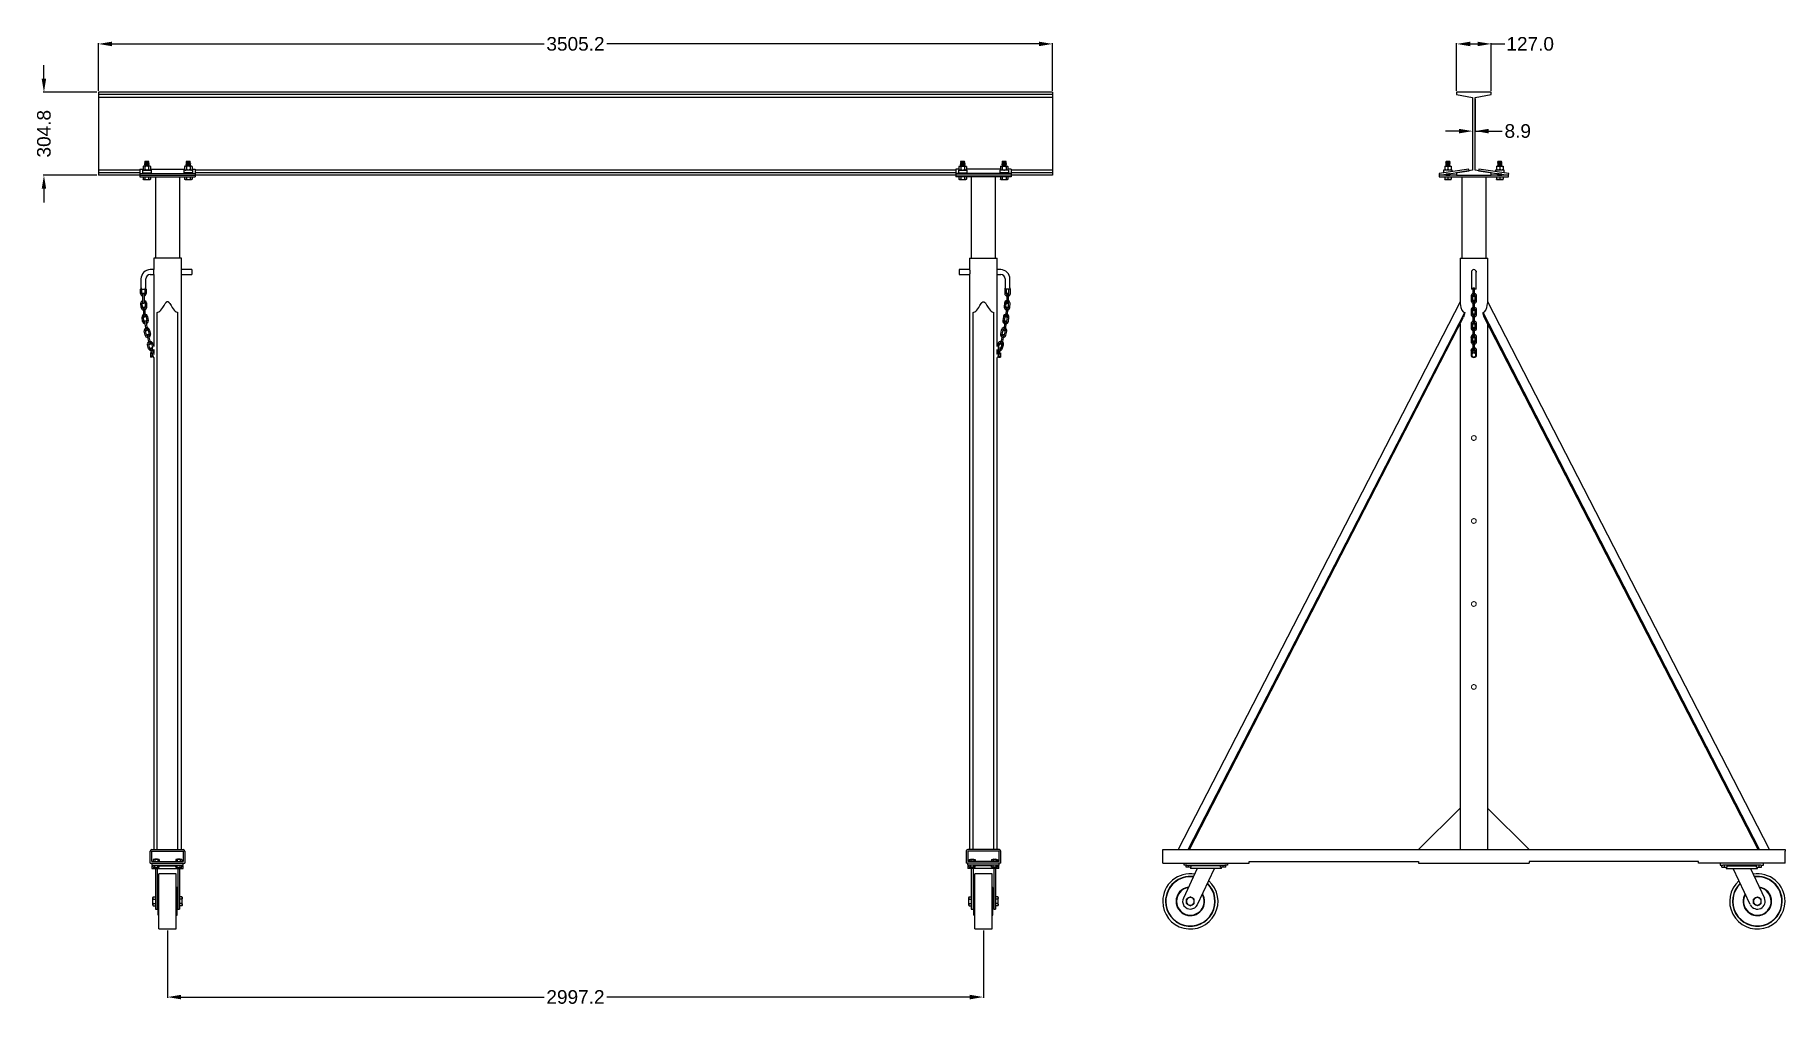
# Model space of a CAD drawing. Header units: millimetres. Extents: x 1735 to 8164, y 2313 to 5880.
import ezdxf

# ---------------------------------------------------------------- set-up
doc = ezdxf.new("R2010")
doc.units = ezdxf.units.MM
doc.header["$LTSCALE"] = 45
doc.header["$MEASUREMENT"] = 0
doc.header["$PDSIZE"] = -1
doc.linetypes.add('SLD-Dashed', pattern=[0.075, 0.05, -0.025])
doc.linetypes.add('SLD-Solid', pattern=[0])
doc.styles.get("Standard").update_dxf_attribs({"font": 'Arial.ttf'})
doc.dimstyles.get("Standard").update_dxf_attribs({"dimtxt": 0.18, "dimasz": 0.18, "dimexe": 0.18, "dimexo": 0.0625, "dimgap": 0.09, "dimtad": 0, "dimtih": 1, "dimtoh": 1, "dimdec": 4, "dimzin": 0, "dimdsep": 46, "dimtxsty": 'STANDARD', "dimcen": 0.09, "dimadec": 0, "dimazin": 0, "dimtfac": 1, "dimtdec": 4, "dimtofl": 0, "dimtmove": 0, "dimatfit": 3, "dimfxl": 1, "dimtolj": 1, "dimtzin": 0, "dimarcsym": 0})

msp = doc.modelspace()

# ---------------------------------------------------------------- blocks, each defined once
blk = doc.blocks.new('*D12')
at = {"color": 0, "lineweight": -2}
for p, q in [((1768.1, 5719.7), (1768.1, 5769.7)), ((1962.5, 5669.7), (1765.3, 5669.7)), ((1962.5, 5364.9), (1765.3, 5364.9)), ((1768.1, 5314.9), (1768.1, 5264.9))]:
    blk.add_line(p, q, dxfattribs=at)
at = {"color": 0}
for points in [[(1759.8, 5719.7), (1776.4, 5719.7), (1768.1, 5669.7)], [(1776.4, 5314.9), (1759.8, 5314.9), (1768.1, 5364.9)]]:
    blk.add_solid(points, dxfattribs=at)
at = {"layer": 'Defpoints', "color": 0}
for p in [(1968.1, 5669.7), (1768.1, 5364.9), (1968.1, 5364.9)]:
    blk.add_point(p, dxfattribs=at)
at = {"color": 0, "insert": (1768.1, 5517.3), "char_height": 50, "attachment_point": 5, "rotation": 90}
blk.add_mtext('\\A1;304.8', dxfattribs=at)
blk = doc.blocks.new('*D13')
at = {"color": 0, "lineweight": -2}
for p, q in [((1968.1, 5675.3), (1968.1, 5849.9)), ((2018.1, 5847.1), (3605.9, 5847.1)), ((5423.3, 5847.1), (3835.4, 5847.1)), ((5473.3, 5675.3), (5473.3, 5849.9))]:
    blk.add_line(p, q, dxfattribs=at)
at = {"color": 0}
for points in [[(2018.1, 5855.4), (2018.1, 5838.8), (1968.1, 5847.1)], [(5423.3, 5838.8), (5423.3, 5855.4), (5473.3, 5847.1)]]:
    blk.add_solid(points, dxfattribs=at)
at = {"layer": 'Defpoints', "color": 0}
for p in [(5473.3, 5847.1), (1968.1, 5669.7), (5473.3, 5669.7)]:
    blk.add_point(p, dxfattribs=at)
at = {"color": 0, "insert": (3720.7, 5847.1), "char_height": 50, "attachment_point": 5}
blk.add_mtext('\\A1;3505.2', dxfattribs=at)
blk = doc.blocks.new('*D14')
at = {"color": 0, "lineweight": -2}
for p, q in [((6957.4, 5675.3), (6957.4, 5849.9)), ((7007.4, 5847.1), (7034.4, 5847.1)), ((7084.4, 5675.3), (7084.4, 5849.9)), ((7084.4, 5847.1), (7134.4, 5847.1))]:
    blk.add_line(p, q, dxfattribs=at)
at = {"color": 0}
for points in [[(7007.4, 5855.4), (7007.4, 5838.8), (6957.4, 5847.1)], [(7034.4, 5838.8), (7034.4, 5855.4), (7084.4, 5847.1)]]:
    blk.add_solid(points, dxfattribs=at)
at = {"layer": 'Defpoints', "color": 0}
for p in [(7084.4, 5847.1), (6957.4, 5669.7), (7084.4, 5669.7)]:
    blk.add_point(p, dxfattribs=at)
at = {"color": 0, "insert": (7227.8, 5847.1), "char_height": 50, "attachment_point": 5}
blk.add_mtext('\\A1;127.0', dxfattribs=at)
blk = doc.blocks.new('*D16')
at = {"color": 0, "lineweight": -2}
for p, q in [((7016.5, 5645.3), (7016.5, 5524.1)), ((7025.4, 5645.3), (7025.4, 5524.1)), ((6966.5, 5527), (6916.5, 5527)), ((7025.4, 5527), (7125.4, 5527)), ((7075.4, 5527), (7125.4, 5527))]:
    blk.add_line(p, q, dxfattribs=at)
at = {"color": 0}
for points in [[(6966.5, 5518.6), (6966.5, 5535.3), (7016.5, 5527)], [(7075.4, 5535.3), (7075.4, 5518.6), (7025.4, 5527)]]:
    blk.add_solid(points, dxfattribs=at)
at = {"layer": 'Defpoints', "color": 0}
for p in [(7016.5, 5651), (7025.4, 5651), (7025.4, 5527)]:
    blk.add_point(p, dxfattribs=at)
at = {"color": 0, "insert": (7182.2, 5527), "char_height": 50, "attachment_point": 5}
blk.add_mtext('\\A1;8.9', dxfattribs=at)
blk = doc.blocks.new('*D17')
at = {"color": 0, "lineweight": -2}
for p, q in [((2222.1, 2590.7), (2222.1, 2343.5)), ((5219.3, 2590.7), (5219.3, 2343.5)), ((2272.1, 2346.3), (3605.5, 2346.3)), ((5169.3, 2346.3), (3835.9, 2346.3))]:
    blk.add_line(p, q, dxfattribs=at)
at = {"color": 0}
for points in [[(2272.1, 2354.6), (2272.1, 2337.9), (2222.1, 2346.3)], [(5169.3, 2337.9), (5169.3, 2354.6), (5219.3, 2346.3)]]:
    blk.add_solid(points, dxfattribs=at)
at = {"layer": 'Defpoints', "color": 0}
for p in [(2222.1, 2596.3), (5219.3, 2596.3), (5219.3, 2346.3)]:
    blk.add_point(p, dxfattribs=at)
at = {"color": 0, "insert": (3720.7, 2346.3), "char_height": 50, "attachment_point": 5}
blk.add_mtext('\\A1;2997.2', dxfattribs=at)

# ---------------------------------------------------------------- dimensions: what is measured, and where the dimension line sits
dim = msp.add_linear_dim(base=(5473.28, 5847.09), p1=(1968.08, 5669.68), p2=(5473.28, 5669.68), angle=0, dimstyle='Standard', override={"dimtxt": 50, "dimasz": 50, "dimexe": 2.8125, "dimexo": 5.625, "dimgap": 11.25, "dimdec": 1, "dimadec": 2, "dimtdec": 3})
dim.commit()
dim.dimension.update_dxf_attribs({"geometry": '*D13', "text_midpoint": (3720.68, 5847.09), "dimtype": 161})
dim = msp.add_aligned_dim(p1=(6957.43, 5669.68), p2=(7084.43, 5669.68), distance=177.4, dimstyle='Standard', override={"dimtxt": 50, "dimasz": 50, "dimexe": 2.8125, "dimexo": 5.625, "dimgap": 11.25, "dimdec": 1, "dimadec": 2, "dimtdec": 3})
dim.commit()
dim.dimension.update_dxf_attribs({"geometry": '*D14', "text_midpoint": (7227.77, 5847.09)})
dim = msp.add_aligned_dim(p1=(1968.08, 5669.68), p2=(1968.08, 5364.88), distance=-200, dimstyle='Standard', override={"dimtxt": 50, "dimasz": 50, "dimexe": 2.8125, "dimexo": 5.625, "dimgap": 11.25, "dimdec": 1, "dimadec": 2, "dimtdec": 3})
dim.commit()
dim.dimension.update_dxf_attribs({"geometry": '*D12', "text_midpoint": (1768.08, 5517.28), "text_rotation": 90})
dim = msp.add_linear_dim(base=(7025.37, 5526.95), p1=(7016.48, 5650.95), p2=(7025.37, 5650.95), dimstyle='Standard', override={"dimtxt": 50, "dimasz": 50, "dimexe": 2.8125, "dimexo": 5.625, "dimgap": 11.25, "dimdec": 1, "dimadec": 2, "dimtdec": 3})
dim.commit()
dim.dimension.update_dxf_attribs({"geometry": '*D16', "text_midpoint": (7182.22, 5526.95), "dimtype": 160})
dim = msp.add_linear_dim(base=(5219.28, 2346.28), p1=(2222.08, 2596.28), p2=(5219.28, 2596.28), dimstyle='Standard', override={"dimtxt": 50, "dimasz": 50, "dimexe": 2.8125, "dimexo": 5.625, "dimgap": 11.25, "dimdec": 1, "dimadec": 2, "dimtdec": 3})
dim.commit()
dim.dimension.update_dxf_attribs({"geometry": '*D17', "text_midpoint": (3720.68, 2346.28)})

# ---------------------------------------------------------------- linework, layer by layer
at = {"color": 7, "linetype": 'SLD-Solid', "lineweight": 25}
for p, q in [((5473.28, 5669.68), (1968.08, 5669.68)), ((1968.08, 5669.68), (1968.08, 5660.79)), ((5473.28, 5660.79), (1968.08, 5660.79)), ((1968.08, 5660.79), (1968.08, 5650.95)), ((5473.28, 5669.68), (5473.28, 5660.79)), ((5473.28, 5660.79), (5473.28, 5650.95)), ((6957.43, 5669.68), (6957.43, 5660.79)), ((7084.43, 5669.68), (6957.43, 5669.68)), ((6957.43, 5660.79), (7016.48, 5650.95)), ((7025.37, 5650.95), (7084.43, 5660.79)), ((7084.43, 5660.79), (7084.43, 5669.68)), ((5473.28, 5650.95), (1968.08, 5650.95)), ((1968.08, 5650.95), (1968.08, 5383.61)), ((5473.28, 5650.95), (5473.28, 5383.61)), ((7016.48, 5650.95), (7016.48, 5383.61)), ((7025.37, 5383.61), (7025.37, 5650.95)), ((2137.95, 5413.08), (2137.95, 5412.79)), ((2137.95, 5410.77), (2137.95, 5410.48)), ((2137.95, 5408.46), (2137.95, 5408.17)), ((2137.95, 5406.15), (2137.95, 5405.86)), ((2137.95, 5403.84), (2137.95, 5403.55)), ((2137.95, 5401.53), (2137.95, 5401.24)), ((2139.68, 5415.96), (2138.51, 5414.79)), ((2139.45, 5414.22), (2139.45, 5413.95)), ((2139.45, 5411.91), (2139.45, 5411.64)), ((2139.45, 5409.6), (2139.45, 5409.33)), ((2139.45, 5407.29), (2139.45, 5407.03)), ((2139.45, 5404.99), (2139.45, 5404.72)), ((2139.45, 5402.68), (2139.45, 5402.41)), ((2139.45, 5400.37), (2139.45, 5400.1)), ((2139.68, 5415.96), (2145.88, 5415.96)), ((2145.88, 5415.96), (2152.09, 5415.96)), ((2152.52, 5415.53), (2152.09, 5415.96)), ((2152.29, 5415.35), (2152.5, 5415.47)), ((2152.32, 5415.1), (2152.32, 5415.37)), ((2152.32, 5412.79), (2152.32, 5413.06)), ((2152.32, 5410.48), (2152.32, 5410.75)), ((2152.32, 5408.17), (2152.32, 5408.44)), ((2152.32, 5405.86), (2152.32, 5406.13)), ((2152.32, 5403.55), (2152.32, 5403.82)), ((2152.32, 5401.24), (2152.32, 5401.51)), ((2153.72, 5414.29), (2153.82, 5414.23)), ((2153.82, 5413.94), (2153.82, 5414.23)), ((2153.82, 5411.63), (2153.82, 5411.92)), ((2153.82, 5409.32), (2153.82, 5409.61)), ((2153.82, 5407.01), (2153.82, 5407.3)), ((2153.82, 5404.71), (2153.82, 5404.99)), ((2153.82, 5402.4), (2153.82, 5402.68)), ((2153.82, 5400.09), (2153.82, 5400.38)), ((2290.35, 5413.08), (2290.35, 5412.79)), ((2290.35, 5410.77), (2290.35, 5410.48)), ((2290.35, 5408.46), (2290.35, 5408.17)), ((2290.35, 5406.15), (2290.35, 5405.86)), ((2290.35, 5403.84), (2290.35, 5403.55)), ((2290.35, 5401.53), (2290.35, 5401.24)), ((2292.08, 5415.96), (2290.91, 5414.79)), ((2291.85, 5414.22), (2291.85, 5413.95)), ((2291.85, 5411.91), (2291.85, 5411.64)), ((2291.85, 5409.6), (2291.85, 5409.33)), ((2291.85, 5407.29), (2291.85, 5407.03)), ((2291.85, 5404.99), (2291.85, 5404.72)), ((2291.85, 5402.68), (2291.85, 5402.41)), ((2291.85, 5400.37), (2291.85, 5400.1)), ((2292.08, 5415.96), (2298.28, 5415.96)), ((2298.28, 5415.96), (2304.49, 5415.96)), ((2304.92, 5415.53), (2304.49, 5415.96)), ((2304.69, 5415.35), (2304.9, 5415.47)), ((2304.72, 5415.1), (2304.72, 5415.37)), ((2304.72, 5412.79), (2304.72, 5413.06)), ((2304.72, 5410.48), (2304.72, 5410.75)), ((2304.72, 5408.17), (2304.72, 5408.44)), ((2304.72, 5405.86), (2304.72, 5406.13)), ((2304.72, 5403.55), (2304.72, 5403.82)), ((2304.72, 5401.24), (2304.72, 5401.51)), ((2306.12, 5414.29), (2306.22, 5414.23)), ((2306.22, 5413.94), (2306.22, 5414.23)), ((2306.22, 5411.63), (2306.22, 5411.92)), ((2306.22, 5409.32), (2306.22, 5409.61)), ((2306.22, 5407.01), (2306.22, 5407.3)), ((2306.22, 5404.71), (2306.22, 5404.99)), ((2306.22, 5402.4), (2306.22, 5402.68)), ((2306.22, 5400.09), (2306.22, 5400.38)), ((5135.15, 5413.08), (5135.15, 5412.79)), ((5135.15, 5410.77), (5135.15, 5410.48)), ((5135.15, 5408.46), (5135.15, 5408.17)), ((5135.15, 5406.15), (5135.15, 5405.86)), ((5135.15, 5403.84), (5135.15, 5403.55)), ((5135.15, 5401.53), (5135.15, 5401.24)), ((5136.88, 5415.96), (5135.71, 5414.79)), ((5136.65, 5414.22), (5136.65, 5413.95)), ((5136.65, 5411.91), (5136.65, 5411.64)), ((5136.65, 5409.6), (5136.65, 5409.33)), ((5136.65, 5407.29), (5136.65, 5407.03)), ((5136.65, 5404.99), (5136.65, 5404.72)), ((5136.65, 5402.68), (5136.65, 5402.41)), ((5136.65, 5400.37), (5136.65, 5400.1)), ((5136.88, 5415.96), (5143.08, 5415.96)), ((5143.08, 5415.96), (5149.29, 5415.96)), ((5149.72, 5415.53), (5149.29, 5415.96)), ((5149.49, 5415.35), (5149.7, 5415.47)), ((5149.52, 5415.1), (5149.52, 5415.37)), ((5149.52, 5412.79), (5149.52, 5413.06)), ((5149.52, 5410.48), (5149.52, 5410.75)), ((5149.52, 5408.17), (5149.52, 5408.44)), ((5149.52, 5405.86), (5149.52, 5406.13)), ((5149.52, 5403.55), (5149.52, 5403.82)), ((5149.52, 5401.24), (5149.52, 5401.51)), ((5150.92, 5414.29), (5151.02, 5414.23)), ((5151.02, 5413.94), (5151.02, 5414.23)), ((5151.02, 5411.63), (5151.02, 5411.92)), ((5151.02, 5409.32), (5151.02, 5409.61)), ((5151.02, 5407.01), (5151.02, 5407.3)), ((5151.02, 5404.71), (5151.02, 5404.99)), ((5151.02, 5402.4), (5151.02, 5402.68)), ((5151.02, 5400.09), (5151.02, 5400.38)), ((5287.55, 5413.08), (5287.55, 5412.79)), ((5287.55, 5410.77), (5287.55, 5410.48)), ((5287.55, 5408.46), (5287.55, 5408.17)), ((5287.55, 5406.15), (5287.55, 5405.86)), ((5287.55, 5403.84), (5287.55, 5403.55)), ((5287.55, 5401.53), (5287.55, 5401.24)), ((5289.28, 5415.96), (5288.11, 5414.79)), ((5289.05, 5414.22), (5289.05, 5413.95)), ((5289.05, 5411.91), (5289.05, 5411.64)), ((5289.05, 5409.6), (5289.05, 5409.33)), ((5289.05, 5407.29), (5289.05, 5407.03)), ((5289.05, 5404.99), (5289.05, 5404.72)), ((5289.05, 5402.68), (5289.05, 5402.41)), ((5289.05, 5400.37), (5289.05, 5400.1)), ((5289.28, 5415.96), (5295.48, 5415.96)), ((5295.48, 5415.96), (5301.69, 5415.96)), ((5302.12, 5415.53), (5301.69, 5415.96)), ((5301.89, 5415.35), (5302.1, 5415.47)), ((5301.92, 5415.1), (5301.92, 5415.37)), ((5301.92, 5412.79), (5301.92, 5413.06)), ((5301.92, 5410.48), (5301.92, 5410.75)), ((5301.92, 5408.17), (5301.92, 5408.44)), ((5301.92, 5405.86), (5301.92, 5406.13)), ((5301.92, 5403.55), (5301.92, 5403.82)), ((5301.92, 5401.24), (5301.92, 5401.51)), ((5303.32, 5414.29), (5303.42, 5414.23)), ((5303.42, 5413.94), (5303.42, 5414.23)), ((5303.42, 5411.63), (5303.42, 5411.92)), ((5303.42, 5409.32), (5303.42, 5409.61)), ((5303.42, 5407.01), (5303.42, 5407.3)), ((5303.42, 5404.71), (5303.42, 5404.99)), ((5303.42, 5402.4), (5303.42, 5402.68)), ((5303.42, 5400.09), (5303.42, 5400.38)), ((6917.74, 5413.65), (6917.74, 5413.36)), ((6917.74, 5411.34), (6917.74, 5411.05)), ((6917.74, 5409.03), (6917.74, 5408.75)), ((6917.74, 5406.73), (6917.74, 5406.44)), ((6917.74, 5404.42), (6917.74, 5404.13)), ((6917.74, 5402.11), (6917.74, 5401.82)), ((6919.47, 5415.96), (6918.71, 5415.2)), ((6918.72, 5415.09), (6919.24, 5414.79)), ((6919.24, 5414.81), (6919.24, 5414.54)), ((6919.24, 5412.5), (6919.24, 5412.23)), ((6919.24, 5410.19), (6919.24, 5409.92)), ((6919.24, 5407.88), (6919.24, 5407.61)), ((6919.24, 5405.57), (6919.24, 5405.3)), ((6919.24, 5403.26), (6919.24, 5402.99)), ((6919.24, 5400.95), (6919.24, 5400.68)), ((6919.47, 5415.96), (6931.89, 5415.96)), ((6925.68, 5414.23), (6931.28, 5414.23)), ((6932.12, 5415.73), (6931.89, 5415.96)), ((6932.12, 5413.36), (6932.12, 5413.65)), ((6932.12, 5411.05), (6932.12, 5411.34)), ((6932.12, 5408.75), (6932.12, 5409.03)), ((6932.12, 5406.44), (6932.12, 5406.73)), ((6932.12, 5404.13), (6932.12, 5404.42)), ((6932.12, 5401.82), (6932.12, 5402.11)), ((6933.38, 5414.46), (6932.21, 5415.63)), ((6933.62, 5412.21), (6933.62, 5412.5)), ((6933.62, 5409.9), (6933.62, 5410.19)), ((6933.62, 5407.59), (6933.62, 5407.88)), ((6933.62, 5405.28), (6933.62, 5405.57)), ((6933.62, 5402.97), (6933.62, 5403.26)), ((6933.62, 5400.66), (6933.62, 5400.95)), ((7108.24, 5413.65), (7108.24, 5413.36)), ((7108.24, 5411.34), (7108.24, 5411.05)), ((7108.24, 5409.03), (7108.24, 5408.75)), ((7108.24, 5406.73), (7108.24, 5406.44)), ((7108.24, 5404.42), (7108.24, 5404.13)), ((7108.24, 5402.11), (7108.24, 5401.82)), ((7109.97, 5415.96), (7109.21, 5415.2)), ((7109.22, 5415.09), (7109.74, 5414.79)), ((7109.74, 5414.81), (7109.74, 5414.54)), ((7109.74, 5412.5), (7109.74, 5412.23)), ((7109.74, 5410.19), (7109.74, 5409.92)), ((7109.74, 5407.88), (7109.74, 5407.61)), ((7109.74, 5405.57), (7109.74, 5405.3)), ((7109.74, 5403.26), (7109.74, 5402.99)), ((7109.74, 5400.95), (7109.74, 5400.68)), ((7109.97, 5415.96), (7122.39, 5415.96)), ((7116.18, 5414.23), (7121.78, 5414.23)), ((7122.62, 5415.73), (7122.39, 5415.96)), ((7122.62, 5413.36), (7122.62, 5413.65)), ((7122.62, 5411.05), (7122.62, 5411.34)), ((7122.62, 5408.75), (7122.62, 5409.03)), ((7122.62, 5406.44), (7122.62, 5406.73)), ((7122.62, 5404.13), (7122.62, 5404.42)), ((7122.62, 5401.82), (7122.62, 5402.11)), ((7123.88, 5414.46), (7122.71, 5415.63)), ((7124.12, 5412.21), (7124.12, 5412.5)), ((7124.12, 5409.9), (7124.12, 5410.19)), ((7124.12, 5407.59), (7124.12, 5407.88)), ((7124.12, 5405.28), (7124.12, 5405.57)), ((7124.12, 5402.97), (7124.12, 5403.26)), ((7124.12, 5400.66), (7124.12, 5400.95)), ((2120.48, 5383.61), (1968.08, 5383.61)), ((1968.08, 5383.61), (1968.08, 5373.77)), ((2120.48, 5373.77), (1968.08, 5373.77)), ((1968.08, 5373.77), (1968.08, 5364.88)), ((2120.48, 5364.88), (1968.08, 5364.88)), ((2120.48, 5387.53), (2120.48, 5370.88)), ((2120.48, 5387.53), (2132.14, 5387.53)), ((2120.48, 5370.88), (2120.48, 5364.88)), ((2120.48, 5370.88), (2323.68, 5370.88)), ((2120.48, 5364.88), (2120.48, 5358.81)), ((2120.48, 5364.88), (2323.68, 5364.88)), ((2120.48, 5358.81), (2323.68, 5358.81)), ((2130.01, 5383.93), (2130.01, 5373.42)), ((2130.01, 5383.93), (2161.76, 5383.93)), ((2130.01, 5373.42), (2161.76, 5373.42)), ((2133.98, 5397.82), (2132.14, 5396.76)), ((2132.14, 5396.76), (2132.14, 5385)), ((2132.14, 5385), (2133.98, 5383.93)), ((2132.14, 5358.81), (2132.14, 5349.95)), ((2132.14, 5349.95), (2133.98, 5348.89)), ((2135.57, 5397.82), (2133.98, 5397.82)), ((2133.98, 5348.89), (2135.57, 5348.89)), ((2145.88, 5397.82), (2135.57, 5397.82)), ((2135.57, 5348.89), (2145.88, 5348.89)), ((2137.95, 5399.22), (2137.95, 5398.93)), ((2139.01, 5396.76), (2139.01, 5385)), ((2139.01, 5358.81), (2139.01, 5349.95)), ((2139.45, 5398.06), (2139.45, 5397.79)), ((2156.2, 5397.82), (2145.88, 5397.82)), ((2145.88, 5348.89), (2156.2, 5348.89)), ((2152.32, 5398.93), (2152.32, 5399.2)), ((2152.76, 5396.76), (2152.76, 5385)), ((2152.76, 5358.81), (2152.76, 5349.95)), ((2153.82, 5397.82), (2153.82, 5398.07)), ((2157.79, 5397.82), (2156.2, 5397.82)), ((2156.2, 5348.89), (2157.79, 5348.89)), ((2159.63, 5396.76), (2157.79, 5397.82)), ((2157.79, 5383.93), (2159.63, 5385)), ((2157.79, 5348.89), (2159.63, 5349.95)), ((2159.63, 5396.76), (2159.63, 5385)), ((2159.63, 5387.53), (2284.54, 5387.53)), ((2159.63, 5358.81), (2159.63, 5349.95)), ((2161.76, 5383.93), (2161.76, 5373.42)), ((2177.35, 5358.81), (2177.35, 5060.08)), ((2266.81, 5060.08), (2266.81, 5358.81)), ((2314.16, 5383.93), (2282.41, 5383.93)), ((2282.41, 5383.93), (2282.41, 5373.42)), ((2314.16, 5373.42), (2282.41, 5373.42)), ((2286.38, 5397.82), (2284.54, 5396.76)), ((2284.54, 5396.76), (2284.54, 5385)), ((2284.54, 5385), (2286.38, 5383.93)), ((2284.54, 5358.81), (2284.54, 5349.95)), ((2284.54, 5349.95), (2286.38, 5348.89)), ((2287.97, 5397.82), (2286.38, 5397.82)), ((2286.38, 5348.89), (2287.97, 5348.89)), ((2298.28, 5397.82), (2287.97, 5397.82)), ((2287.97, 5348.89), (2298.28, 5348.89)), ((2290.35, 5399.22), (2290.35, 5398.93)), ((2291.41, 5396.76), (2291.41, 5385)), ((2291.41, 5358.81), (2291.41, 5349.95)), ((2291.85, 5398.06), (2291.85, 5397.79)), ((2308.6, 5397.82), (2298.28, 5397.82)), ((2298.28, 5348.89), (2308.6, 5348.89)), ((2304.72, 5398.93), (2304.72, 5399.2)), ((2305.16, 5396.76), (2305.16, 5385)), ((2305.16, 5358.81), (2305.16, 5349.95)), ((2306.22, 5397.82), (2306.22, 5398.07)), ((2310.19, 5397.82), (2308.6, 5397.82)), ((2308.6, 5348.89), (2310.19, 5348.89)), ((2312.03, 5396.76), (2310.19, 5397.82)), ((2310.19, 5383.93), (2312.03, 5385)), ((2310.19, 5348.89), (2312.03, 5349.95)), ((2312.03, 5396.76), (2312.03, 5385)), ((2312.03, 5387.53), (2323.68, 5387.53)), ((2312.03, 5358.81), (2312.03, 5349.95)), ((2314.16, 5383.93), (2314.16, 5373.42)), ((2323.68, 5387.53), (2323.68, 5370.88)), ((5117.68, 5383.61), (2323.68, 5383.61)), ((5117.68, 5373.77), (2323.68, 5373.77)), ((2323.68, 5370.88), (2323.68, 5364.88)), ((5117.68, 5364.88), (2323.68, 5364.88)), ((2323.68, 5364.88), (2323.68, 5358.81)), ((5129.34, 5387.53), (5117.68, 5387.53)), ((5117.68, 5387.53), (5117.68, 5370.88)), ((5320.88, 5370.88), (5117.68, 5370.88)), ((5117.68, 5370.88), (5117.68, 5364.88)), ((5320.88, 5364.88), (5117.68, 5364.88)), ((5117.68, 5364.88), (5117.68, 5358.81)), ((5320.88, 5358.81), (5117.68, 5358.81)), ((5127.21, 5383.93), (5158.96, 5383.93)), ((5127.21, 5383.93), (5127.21, 5373.42)), ((5127.21, 5373.42), (5158.96, 5373.42)), ((5131.18, 5397.82), (5129.34, 5396.76)), ((5129.34, 5396.76), (5129.34, 5385)), ((5129.34, 5385), (5131.18, 5383.93)), ((5129.34, 5358.81), (5129.34, 5349.95)), ((5129.34, 5349.95), (5131.18, 5348.89)), ((5131.18, 5397.82), (5132.77, 5397.82)), ((5131.18, 5348.89), (5132.77, 5348.89)), ((5132.77, 5397.82), (5143.08, 5397.82)), ((5132.77, 5348.89), (5143.08, 5348.89)), ((5135.15, 5399.22), (5135.15, 5398.93)), ((5136.21, 5396.76), (5136.21, 5385)), ((5136.21, 5358.81), (5136.21, 5349.95)), ((5136.65, 5398.06), (5136.65, 5397.79)), ((5143.08, 5397.82), (5153.4, 5397.82)), ((5143.08, 5348.89), (5153.4, 5348.89)), ((5149.52, 5398.93), (5149.52, 5399.2)), ((5149.96, 5396.76), (5149.96, 5385)), ((5149.96, 5358.81), (5149.96, 5349.95)), ((5151.02, 5397.82), (5151.02, 5398.07)), ((5153.4, 5397.82), (5154.99, 5397.82)), ((5153.4, 5348.89), (5154.99, 5348.89)), ((5156.83, 5396.76), (5154.99, 5397.82)), ((5154.99, 5383.93), (5156.83, 5385)), ((5154.99, 5348.89), (5156.83, 5349.95)), ((5156.83, 5396.76), (5156.83, 5385)), ((5281.74, 5387.53), (5156.83, 5387.53)), ((5156.83, 5358.81), (5156.83, 5349.95)), ((5158.96, 5383.93), (5158.96, 5373.42)), ((5174.55, 5358.81), (5174.55, 5060.08)), ((5264.01, 5060.08), (5264.01, 5358.81)), ((5311.36, 5383.93), (5279.61, 5383.93)), ((5279.61, 5383.93), (5279.61, 5373.42)), ((5311.36, 5373.42), (5279.61, 5373.42)), ((5283.58, 5397.82), (5281.74, 5396.76)), ((5281.74, 5396.76), (5281.74, 5385)), ((5281.74, 5385), (5283.58, 5383.93)), ((5281.74, 5358.81), (5281.74, 5349.95)), ((5281.74, 5349.95), (5283.58, 5348.89)), ((5283.58, 5397.82), (5285.17, 5397.82)), ((5283.58, 5348.89), (5285.17, 5348.89)), ((5285.17, 5397.82), (5295.48, 5397.82)), ((5285.17, 5348.89), (5295.48, 5348.89)), ((5287.55, 5399.22), (5287.55, 5398.93)), ((5288.61, 5396.76), (5288.61, 5385)), ((5288.61, 5358.81), (5288.61, 5349.95)), ((5289.05, 5398.06), (5289.05, 5397.79)), ((5295.48, 5397.82), (5305.8, 5397.82)), ((5295.48, 5348.89), (5305.8, 5348.89)), ((5301.92, 5398.93), (5301.92, 5399.2)), ((5302.36, 5396.76), (5302.36, 5385)), ((5302.36, 5358.81), (5302.36, 5349.95)), ((5303.42, 5397.82), (5303.42, 5398.07)), ((5305.8, 5397.82), (5307.39, 5397.82)), ((5305.8, 5348.89), (5307.39, 5348.89)), ((5309.23, 5396.76), (5307.39, 5397.82)), ((5307.39, 5383.93), (5309.23, 5385)), ((5307.39, 5348.89), (5309.23, 5349.95)), ((5309.23, 5396.76), (5309.23, 5385)), ((5320.88, 5387.53), (5309.23, 5387.53)), ((5309.23, 5358.81), (5309.23, 5349.95)), ((5311.36, 5383.93), (5311.36, 5373.42)), ((5320.88, 5387.53), (5320.88, 5370.88)), ((5473.28, 5383.61), (5320.88, 5383.61)), ((5473.28, 5373.77), (5320.88, 5373.77)), ((5320.88, 5370.88), (5320.88, 5364.88)), ((5473.28, 5364.88), (5320.88, 5364.88)), ((5320.88, 5364.88), (5320.88, 5358.81)), ((5473.28, 5383.61), (5473.28, 5373.77)), ((5473.28, 5373.77), (5473.28, 5364.88)), ((7003.05, 5387.53), (6893.02, 5370.88)), ((6893.02, 5370.88), (6893.93, 5364.88)), ((6893.93, 5364.88), (7003.96, 5381.52)), ((6957.43, 5364.88), (6893.93, 5364.88)), ((6893.93, 5364.88), (6893.93, 5358.81)), ((6893.93, 5358.81), (7147.93, 5358.81)), ((6909.8, 5383.93), (6909.8, 5373.42)), ((6941.55, 5383.93), (6909.8, 5383.93)), ((6913.77, 5397.82), (6919.73, 5397.82)), ((6913.77, 5396.76), (6913.77, 5385)), ((6913.77, 5358.81), (6913.77, 5349.95)), ((6913.77, 5348.89), (6919.73, 5348.89)), ((6917.74, 5399.8), (6917.74, 5399.51)), ((6917.74, 5367.47), (6917.74, 5367.18)), ((6917.74, 5365.16), (6917.74, 5364.88)), ((6919.1, 5368.69), (6919.24, 5368.61)), ((6919.24, 5398.64), (6919.24, 5398.37)), ((6919.24, 5368.63), (6919.24, 5368.35)), ((6919.24, 5366.32), (6919.24, 5366.04)), ((6919.73, 5397.82), (6931.63, 5397.82)), ((6919.73, 5348.89), (6931.63, 5348.89)), ((6925.68, 5396.76), (6925.68, 5385)), ((6925.68, 5358.81), (6925.68, 5349.95)), ((6931.63, 5397.82), (6937.59, 5397.82)), ((6931.63, 5348.89), (6937.59, 5348.89)), ((6932.12, 5399.51), (6932.12, 5399.8)), ((6932.12, 5369.49), (6932.12, 5369.78)), ((6932.12, 5367.18), (6932.12, 5367.47)), ((6932.12, 5364.88), (6932.12, 5365.16)), ((6932.13, 5364.88), (6932.12, 5364.89)), ((6933.62, 5398.35), (6933.62, 5398.64)), ((6933.62, 5370.65), (6933.62, 5370.89)), ((6933.62, 5368.34), (6933.62, 5368.63)), ((6933.62, 5366.03), (6933.62, 5366.32)), ((6937.59, 5396.76), (6937.59, 5385)), ((6937.59, 5358.81), (6937.59, 5349.95)), ((6941.55, 5378.23), (6941.55, 5383.93)), ((7016.48, 5383.61), (6957.43, 5373.77)), ((6957.43, 5373.77), (6957.43, 5364.88)), ((6957.43, 5364.88), (7084.43, 5364.88)), ((6976.2, 5358.81), (6976.2, 5060.08)), ((7003.96, 5381.52), (7003.05, 5387.53)), ((7084.43, 5373.77), (7025.37, 5383.61)), ((7038.81, 5387.53), (7037.9, 5381.52)), ((7037.9, 5381.52), (7147.93, 5364.88)), ((7148.84, 5370.88), (7038.81, 5387.53)), ((7065.66, 5060.08), (7065.66, 5358.81)), ((7084.43, 5364.88), (7084.43, 5373.77)), ((7147.93, 5364.88), (7084.43, 5364.88)), ((7100.3, 5383.93), (7100.3, 5378.23)), ((7132.05, 5383.93), (7100.3, 5383.93)), ((7104.27, 5397.82), (7110.23, 5397.82)), ((7104.27, 5396.76), (7104.27, 5385)), ((7104.27, 5358.81), (7104.27, 5349.95)), ((7104.27, 5348.89), (7110.23, 5348.89)), ((7108.24, 5399.8), (7108.24, 5399.51)), ((7108.24, 5369.78), (7108.24, 5369.49)), ((7108.24, 5367.47), (7108.24, 5367.18)), ((7108.24, 5365.16), (7108.24, 5364.88)), ((7109.74, 5398.64), (7109.74, 5398.37)), ((7109.74, 5368.63), (7109.74, 5368.35)), ((7109.74, 5366.32), (7109.74, 5366.04)), ((7110.23, 5397.82), (7122.13, 5397.82)), ((7110.23, 5348.89), (7122.13, 5348.89)), ((7116.18, 5396.76), (7116.18, 5385)), ((7116.18, 5358.81), (7116.18, 5349.95)), ((7122.13, 5397.82), (7128.09, 5397.82)), ((7122.13, 5348.89), (7128.09, 5348.89)), ((7122.62, 5399.51), (7122.62, 5399.8)), ((7122.62, 5367.18), (7122.62, 5367.47)), ((7122.62, 5364.88), (7122.62, 5365.16)), ((7122.63, 5364.88), (7122.62, 5364.89)), ((7124.12, 5398.35), (7124.12, 5398.64)), ((7124.12, 5368.34), (7124.12, 5368.48)), ((7124.12, 5366.03), (7124.12, 5366.32)), ((7128.09, 5396.76), (7128.09, 5385)), ((7128.09, 5358.81), (7128.09, 5349.95)), ((7132.05, 5373.42), (7132.05, 5383.93)), ((7147.93, 5364.88), (7148.84, 5370.88)), ((7147.93, 5358.81), (7147.93, 5364.88)), ((2171.28, 5018.01), (2158.58, 5018.01)), ((2171.28, 5060.08), (2171.28, 5018.01)), ((2222.08, 5060.08), (2171.28, 5060.08)), ((2272.88, 5060.08), (2222.08, 5060.08)), ((2272.88, 5018.01), (2272.88, 5060.08)), ((2310.98, 5018.01), (2272.88, 5018.01)), ((2310.98, 5018.01), (2310.98, 5000.55)), ((5168.48, 5018.01), (5130.38, 5018.01)), ((5130.38, 5018.01), (5130.38, 5000.55)), ((5168.48, 5060.08), (5168.48, 5018.01)), ((5168.48, 5060.08), (5219.28, 5060.08)), ((5219.28, 5060.08), (5270.08, 5060.08)), ((5270.08, 5018.01), (5270.08, 5060.08)), ((5282.78, 5018.01), (5270.08, 5018.01)), ((6970.13, 5060.08), (6970.13, 4899.53)), ((6970.13, 5060.08), (7071.73, 5060.08)), ((7071.73, 4899.53), (7071.73, 5060.08)), ((2124.45, 4983.88), (2124.45, 4951.06)), ((2124.83, 4951.57), (2124.83, 4945.78)), ((2141.54, 4945.78), (2141.54, 4951.57)), ((2141.92, 4951.06), (2141.92, 4983.88)), ((2158.58, 5000.55), (2171.28, 5000.55)), ((2171.28, 5000.55), (2171.28, 4735.92)), ((2272.88, 2888.1), (2272.88, 5000.55)), ((2272.88, 5000.55), (2310.98, 5000.55)), ((5130.38, 5000.55), (5168.48, 5000.55)), ((5168.48, 5000.55), (5168.48, 2888.1)), ((5270.08, 4735.92), (5270.08, 5000.55)), ((5270.08, 5000.55), (5282.78, 5000.55)), ((5299.45, 4983.88), (5299.45, 4951.06)), ((5299.83, 4945.78), (5299.83, 4951.57)), ((5316.54, 4951.57), (5316.54, 4945.78)), ((5316.92, 4951.06), (5316.92, 4983.88)), ((7012.2, 5009.28), (7012.2, 4983.88)), ((7012.2, 4983.88), (7012.2, 4945.78)), ((7018.39, 4945.78), (7018.39, 4951.57)), ((7023.47, 4945.78), (7023.47, 4951.57)), ((7029.66, 4983.88), (7029.66, 5009.28)), ((7029.66, 4945.78), (7029.66, 4983.88)), ((2123.02, 4930.54), (2123.02, 4945.78)), ((2125.2, 4879.21), (2124.33, 4894.43)), ((2124.83, 4945.78), (2141.54, 4945.78)), ((2128.1, 4930.54), (2128.1, 4945.78)), ((2130.27, 4879.5), (2129.4, 4894.71)), ((2135.72, 4930.54), (2130.64, 4930.54)), ((2130.64, 4930.54), (2130.64, 4920.38)), ((2130.64, 4920.38), (2130.64, 4905.14)), ((2130.64, 4905.14), (2130.64, 4894.98)), ((2130.64, 4894.98), (2135.72, 4894.98)), ((2135.72, 4930.54), (2135.72, 4920.38)), ((2135.72, 4920.38), (2135.72, 4905.14)), ((2135.72, 4905.14), (2135.72, 4894.98)), ((2138.26, 4945.78), (2138.26, 4930.54)), ((2139.55, 4895.29), (2140.41, 4880.08)), ((2143.34, 4945.78), (2143.34, 4930.54)), ((2144.62, 4895.58), (2145.48, 4880.37)), ((5296.75, 4895.58), (5295.88, 4880.37)), ((5298.02, 4945.78), (5298.02, 4930.54)), ((5316.54, 4945.78), (5299.83, 4945.78)), ((5301.82, 4895.29), (5300.96, 4880.08)), ((5303.1, 4945.78), (5303.1, 4930.54)), ((5310.72, 4930.54), (5305.64, 4930.54)), ((5305.64, 4930.54), (5305.64, 4920.38)), ((5305.64, 4920.38), (5305.64, 4905.14)), ((5305.64, 4905.14), (5305.64, 4894.98)), ((5305.64, 4894.98), (5310.72, 4894.98)), ((5310.72, 4930.54), (5310.72, 4920.38)), ((5310.72, 4920.38), (5310.72, 4905.14)), ((5310.72, 4905.14), (5310.72, 4894.98)), ((5311.1, 4879.5), (5311.97, 4894.71)), ((5313.26, 4930.54), (5313.26, 4945.78)), ((5316.17, 4879.21), (5317.04, 4894.43)), ((5318.34, 4930.54), (5318.34, 4945.78)), ((6970.09, 4899.56), (5934.39, 2888.1)), ((7010.77, 4920.38), (7010.77, 4905.14)), ((7018.39, 4945.78), (7012.2, 4945.78)), ((7015.85, 4920.38), (7015.85, 4905.14)), ((7018.39, 4930.54), (7018.39, 4945.78)), ((7018.39, 4920.38), (7018.39, 4930.54)), ((7018.39, 4920.38), (7023.47, 4920.38)), ((7023.47, 4905.16), (7018.39, 4905.16)), ((7018.39, 4894.43), (7018.39, 4905.16)), ((7018.39, 4879.21), (7018.39, 4894.43)), ((7023.47, 4930.54), (7023.47, 4945.78)), ((7029.66, 4945.78), (7023.47, 4945.78)), ((7023.47, 4920.38), (7023.47, 4930.54)), ((7023.47, 4894.43), (7023.47, 4905.16)), ((7023.47, 4879.21), (7023.47, 4894.43)), ((7026.01, 4905.14), (7026.01, 4920.38)), ((7031.09, 4905.14), (7031.09, 4920.38)), ((8107.47, 2888.1), (7071.77, 4899.56)), ((2130.49, 4828), (2128.61, 4843.13)), ((2137.88, 4879.93), (2132.8, 4879.64)), ((2132.8, 4879.64), (2133.38, 4869.5)), ((2133.38, 4869.5), (2134.25, 4854.28)), ((2135.53, 4828.63), (2133.65, 4843.76)), ((2134.25, 4854.28), (2134.83, 4844.14)), ((2134.83, 4844.14), (2139.9, 4844.43)), ((2137.88, 4879.93), (2138.45, 4869.79)), ((2143.09, 4829.57), (2138.05, 4828.95)), ((2138.05, 4828.95), (2139.3, 4818.86)), ((2138.45, 4869.79), (2139.32, 4854.57)), ((2139.32, 4854.57), (2139.9, 4844.43)), ((2143.09, 4829.57), (2144.35, 4819.49)), ((2143.73, 4845.01), (2145.61, 4829.89)), ((2148.77, 4845.64), (2150.65, 4830.51)), ((2183.98, 2888.1), (2183.98, 4860.8)), ((2260.18, 2888.1), (2260.18, 4860.8)), ((5181.18, 2888.1), (5181.18, 4860.8)), ((5257.38, 2888.1), (5257.38, 4860.8)), ((5292.6, 4845.64), (5290.71, 4830.51)), ((5297.64, 4845.01), (5295.76, 4829.89)), ((5298.28, 4829.57), (5297.02, 4819.49)), ((5303.32, 4828.95), (5298.28, 4829.57)), ((5302.05, 4854.57), (5301.47, 4844.43)), ((5301.47, 4844.43), (5306.54, 4844.14)), ((5302.91, 4869.79), (5302.05, 4854.57)), ((5303.32, 4828.95), (5302.06, 4818.86)), ((5303.49, 4879.93), (5302.91, 4869.79)), ((5308.56, 4879.64), (5303.49, 4879.93)), ((5305.84, 4828.63), (5307.72, 4843.76)), ((5307.12, 4854.28), (5306.54, 4844.14)), ((5307.99, 4869.5), (5307.12, 4854.28)), ((5308.56, 4879.64), (5307.99, 4869.5)), ((5310.88, 4828), (5312.76, 4843.13)), ((5971.58, 2888.1), (6987.33, 4860.8)), ((5976.41, 2888.1), (6983.01, 4843.04)), ((7010.77, 4869.5), (7010.77, 4869.79)), ((7010.77, 4869.5), (7010.77, 4854.28)), ((7015.85, 4869.5), (7015.85, 4854.28)), ((7018.39, 4869.63), (7018.39, 4879.21)), ((7018.39, 4869.63), (7023.47, 4869.63)), ((7023.47, 4854.54), (7018.39, 4854.54)), ((7018.39, 4843.13), (7018.39, 4854.54)), ((7018.39, 4828), (7018.39, 4843.13)), ((7018.39, 4819.1), (7018.39, 4828)), ((7023.47, 4869.63), (7023.47, 4879.21)), ((7023.47, 4843.13), (7023.47, 4854.54)), ((7023.47, 4828), (7023.47, 4843.13)), ((7023.47, 4819.1), (7023.47, 4828)), ((7026.01, 4854.28), (7026.01, 4869.5)), ((7031.09, 4869.5), (7031.09, 4869.79)), ((7031.09, 4854.28), (7031.09, 4869.5)), ((8070.28, 2888.1), (7054.53, 4860.8)), ((8065.45, 2888.1), (7058.85, 4843.04)), ((2139.45, 4777.19), (2136.38, 4792.12)), ((2139.3, 4818.86), (2141.19, 4803.74)), ((2141.19, 4803.74), (2142.44, 4793.66)), ((2144.43, 4778.21), (2141.36, 4793.14)), ((2142.44, 4793.66), (2147.48, 4794.29)), ((2144.35, 4819.49), (2146.23, 4804.37)), ((2146.23, 4804.37), (2147.48, 4794.29)), ((2151.89, 4779.75), (2146.92, 4778.72)), ((2146.92, 4778.72), (2148.97, 4768.77)), ((2148.97, 4768.77), (2152.04, 4753.85)), ((2151.31, 4795.19), (2154.38, 4780.26)), ((2151.89, 4779.75), (2153.94, 4769.8)), ((2153.94, 4769.8), (2157.01, 4754.87)), ((2156.28, 4796.21), (2159.36, 4781.28)), ((5285.08, 4796.21), (5282.01, 4781.28)), ((5287.43, 4769.8), (5284.36, 4754.87)), ((5290.06, 4795.19), (5286.99, 4780.26)), ((5289.48, 4779.75), (5287.43, 4769.8)), ((5292.4, 4768.77), (5289.33, 4753.85)), ((5294.45, 4778.72), (5289.48, 4779.75)), ((5294.45, 4778.72), (5292.4, 4768.77)), ((5295.14, 4804.37), (5293.89, 4794.29)), ((5293.89, 4794.29), (5298.93, 4793.66)), ((5297.02, 4819.49), (5295.14, 4804.37)), ((5296.94, 4778.21), (5300.01, 4793.14)), ((5300.18, 4803.74), (5298.93, 4793.66)), ((5302.06, 4818.86), (5300.18, 4803.74)), ((5301.91, 4777.19), (5304.99, 4792.12)), ((6970.13, 4818.02), (6970.13, 3040.5)), ((7010.77, 4818.86), (7010.77, 4819.49)), ((7010.77, 4818.86), (7010.77, 4803.74)), ((7010.77, 4768.77), (7010.77, 4769.8)), ((7010.77, 4768.77), (7010.77, 4753.85)), ((7015.85, 4818.86), (7015.85, 4803.74)), ((7015.85, 4768.77), (7015.85, 4753.85)), ((7018.39, 4819.1), (7023.47, 4819.1)), ((7023.47, 4804.32), (7018.39, 4804.32)), ((7018.39, 4792.12), (7018.39, 4804.32)), ((7018.39, 4777.19), (7018.39, 4792.12)), ((7018.39, 4769.08), (7018.39, 4777.19)), ((7018.39, 4769.08), (7023.47, 4769.08)), ((7023.47, 4792.12), (7023.47, 4804.32)), ((7023.47, 4777.19), (7023.47, 4792.12)), ((7023.47, 4769.08), (7023.47, 4777.19)), ((7026.01, 4803.74), (7026.01, 4818.86)), ((7026.01, 4753.85), (7026.01, 4768.77)), ((7031.09, 4818.86), (7031.09, 4819.49)), ((7031.09, 4803.74), (7031.09, 4818.86)), ((7031.09, 4768.77), (7031.09, 4769.8)), ((7031.09, 4753.85), (7031.09, 4768.77)), ((7071.73, 3040.5), (7071.73, 4818.02)), ((2152.69, 4727.2), (2148.28, 4741.79)), ((2152.04, 4753.85), (2154.09, 4743.89)), ((2157.56, 4728.67), (2153.15, 4743.26)), ((2154.09, 4743.89), (2159.06, 4744.92)), ((2157.01, 4754.87), (2159.06, 4744.92)), ((2159.85, 4712.73), (2159.85, 4708.61)), ((2165.02, 4712.73), (2159.85, 4712.73)), ((2159.85, 4708.61), (2159.85, 4700.36)), ((2166.2, 4708.61), (2159.85, 4708.61)), ((2166.2, 4700.36), (2159.85, 4700.36)), ((2159.85, 4700.36), (2159.85, 4696.23)), ((2166.2, 4696.23), (2159.85, 4696.23)), ((2164.85, 4730.87), (2159.99, 4729.4)), ((2159.99, 4729.4), (2162.93, 4719.68)), ((2162.87, 4746.2), (2167.28, 4731.61)), ((2162.93, 4719.68), (2167.33, 4705.09)), ((2164.85, 4730.87), (2167.79, 4721.15)), ((2166.2, 4708.83), (2166.2, 4708.61)), ((2166.2, 4708.61), (2166.2, 4700.36)), ((2166.2, 4700.36), (2166.2, 4696.23)), ((2166.2, 4699.72), (2168.96, 4699.72)), ((2167.33, 4705.09), (2170.27, 4695.36)), ((2167.74, 4747.67), (2171.35, 4735.71)), ((2167.79, 4721.15), (2172.2, 4706.56)), ((2170.27, 4695.36), (2171.28, 4695.67)), ((2171.28, 4725.18), (2171.28, 4709.58)), ((2171.28, 4695.67), (2171.28, 2888.1)), ((2172.2, 4706.56), (2172.31, 4706.19)), ((5269.17, 4706.56), (5269.06, 4706.19)), ((5273.58, 4721.15), (5269.17, 4706.56)), ((5273.63, 4747.67), (5270.02, 4735.71)), ((5270.08, 4709.58), (5270.08, 4725.18)), ((5270.08, 2888.1), (5270.08, 4695.67)), ((5270.08, 4695.67), (5271.09, 4695.36)), ((5274.03, 4705.09), (5271.09, 4695.36)), ((5272.41, 4699.72), (5275.16, 4699.72)), ((5276.52, 4730.87), (5273.58, 4721.15)), ((5278.44, 4719.68), (5274.03, 4705.09)), ((5278.5, 4746.2), (5274.09, 4731.61)), ((5275.16, 4708.83), (5275.16, 4708.61)), ((5275.16, 4708.61), (5281.51, 4708.61)), ((5275.16, 4708.61), (5275.16, 4700.36)), ((5275.16, 4700.36), (5281.51, 4700.36)), ((5275.16, 4700.36), (5275.16, 4696.23)), ((5275.16, 4696.23), (5281.51, 4696.23)), ((5276.34, 4712.73), (5281.51, 4712.73)), ((5281.38, 4729.4), (5276.52, 4730.87)), ((5281.38, 4729.4), (5278.44, 4719.68)), ((5281.51, 4712.73), (5281.51, 4708.61)), ((5281.51, 4708.61), (5281.51, 4700.36)), ((5281.51, 4700.36), (5281.51, 4696.23)), ((5284.36, 4754.87), (5282.31, 4744.92)), ((5282.31, 4744.92), (5287.28, 4743.89)), ((5283.81, 4728.67), (5288.22, 4743.26)), ((5289.33, 4753.85), (5287.28, 4743.89)), ((5288.68, 4727.2), (5293.08, 4741.79)), ((7010.77, 4719.68), (7010.77, 4721.15)), ((7010.77, 4719.68), (7010.77, 4705.09)), ((7020.93, 4712.73), (7013.79, 4708.61)), ((7013.79, 4708.61), (7013.79, 4700.36)), ((7013.79, 4700.36), (7020.93, 4696.23)), ((7015.85, 4719.68), (7015.85, 4709.8)), ((7023.47, 4754.89), (7018.39, 4754.89)), ((7018.39, 4741.79), (7018.39, 4754.89)), ((7018.39, 4727.2), (7018.39, 4741.79)), ((7018.39, 4719.98), (7018.39, 4727.2)), ((7018.39, 4719.98), (7023.47, 4719.98)), ((7028.07, 4708.61), (7020.93, 4712.73)), ((7020.93, 4696.23), (7028.07, 4700.36)), ((7023.47, 4741.79), (7023.47, 4754.89)), ((7023.47, 4727.2), (7023.47, 4741.79)), ((7023.47, 4719.98), (7023.47, 4727.2)), ((7026.01, 4709.8), (7026.01, 4719.68)), ((7028.07, 4700.36), (7028.07, 4708.61)), ((7031.09, 4719.68), (7031.09, 4721.15)), ((7031.09, 4705.09), (7031.09, 4719.68)), ((6970.22, 3040.59), (6817.73, 2888.1)), ((6970.22, 3040.59), (6970.22, 2888.1)), ((7071.64, 3040.59), (7071.64, 2888.1)), ((7071.64, 3040.59), (7224.13, 2888.1)), ((2158.58, 2837.58), (2158.58, 2882.03)), ((2158.58, 2837.58), (2285.58, 2837.58)), ((2164.65, 2888.1), (2279.51, 2888.1)), ((2164.65, 2843.65), (2164.65, 2882.03)), ((2164.65, 2882.03), (2279.51, 2882.03)), ((2164.65, 2843.65), (2279.51, 2843.65)), ((2164.93, 2837.58), (2164.93, 2831.23)), ((2168.11, 2831.23), (2164.93, 2828.06)), ((2164.93, 2831.23), (2174.46, 2831.23)), ((2169.81, 2851.59), (2169.81, 2843.65)), ((2175.31, 2851.59), (2169.81, 2851.59)), ((2169.81, 2823.29), (2169.81, 2831.23)), ((2175.98, 2853.11), (2174.46, 2851.59)), ((2174.46, 2831.23), (2269.71, 2831.23)), ((2175.31, 2851.59), (2175.31, 2843.65)), ((2186.31, 2851.59), (2175.31, 2851.59)), ((2175.31, 2823.29), (2175.31, 2831.23)), ((2185.63, 2853.11), (2175.98, 2853.11)), ((2187.16, 2851.59), (2185.63, 2853.11)), ((2186.31, 2851.59), (2186.31, 2843.65)), ((2191.81, 2851.59), (2186.31, 2851.59)), ((2186.31, 2823.29), (2186.31, 2831.23)), ((2191.81, 2851.59), (2191.81, 2843.65)), ((2191.81, 2823.29), (2191.81, 2831.23)), ((2252.36, 2851.59), (2252.36, 2843.65)), ((2257.86, 2851.59), (2252.36, 2851.59)), ((2252.36, 2823.29), (2252.36, 2831.23)), ((2258.53, 2853.11), (2257.01, 2851.59)), ((2257.86, 2851.59), (2257.86, 2843.65)), ((2268.86, 2851.59), (2257.86, 2851.59)), ((2257.86, 2823.29), (2257.86, 2831.23)), ((2268.18, 2853.11), (2258.53, 2853.11)), ((2269.71, 2851.59), (2268.18, 2853.11)), ((2268.86, 2851.59), (2268.86, 2843.65)), ((2274.36, 2851.59), (2268.86, 2851.59)), ((2268.86, 2823.29), (2268.86, 2831.23)), ((2269.71, 2831.23), (2279.23, 2831.23)), ((2274.36, 2851.59), (2274.36, 2843.65)), ((2274.36, 2823.29), (2274.36, 2831.23)), ((2279.23, 2828.06), (2276.06, 2831.23)), ((2279.23, 2831.23), (2279.23, 2837.58)), ((2279.51, 2882.03), (2279.51, 2843.65)), ((2285.58, 2882.03), (2285.58, 2837.58)), ((5155.78, 2882.03), (5155.78, 2837.58)), ((5282.78, 2837.58), (5155.78, 2837.58)), ((5276.71, 2888.1), (5161.85, 2888.1)), ((5276.71, 2882.03), (5161.85, 2882.03)), ((5161.85, 2882.03), (5161.85, 2843.65)), ((5276.71, 2843.65), (5161.85, 2843.65)), ((5162.13, 2831.23), (5162.13, 2837.58)), ((5165.31, 2831.23), (5162.13, 2828.06)), ((5171.66, 2831.23), (5162.13, 2831.23)), ((5167.01, 2851.59), (5167.01, 2843.65)), ((5167.01, 2851.59), (5172.51, 2851.59)), ((5167.01, 2823.29), (5167.01, 2831.23)), ((5173.18, 2853.11), (5171.66, 2851.59)), ((5266.91, 2831.23), (5171.66, 2831.23)), ((5172.51, 2851.59), (5172.51, 2843.65)), ((5172.51, 2851.59), (5183.51, 2851.59)), ((5172.51, 2823.29), (5172.51, 2831.23)), ((5173.18, 2853.11), (5182.83, 2853.11)), ((5184.36, 2851.59), (5182.83, 2853.11)), ((5183.51, 2851.59), (5183.51, 2843.65)), ((5183.51, 2851.59), (5189.01, 2851.59)), ((5183.51, 2823.29), (5183.51, 2831.23)), ((5189.01, 2851.59), (5189.01, 2843.65)), ((5189.01, 2823.29), (5189.01, 2831.23)), ((5249.56, 2851.59), (5249.56, 2843.65)), ((5249.56, 2851.59), (5255.06, 2851.59)), ((5249.56, 2823.29), (5249.56, 2831.23)), ((5255.73, 2853.11), (5254.21, 2851.59)), ((5255.06, 2851.59), (5255.06, 2843.65)), ((5255.06, 2851.59), (5266.06, 2851.59)), ((5255.06, 2823.29), (5255.06, 2831.23)), ((5255.73, 2853.11), (5265.38, 2853.11)), ((5266.91, 2851.59), (5265.38, 2853.11)), ((5266.06, 2851.59), (5266.06, 2843.65)), ((5266.06, 2851.59), (5271.56, 2851.59)), ((5266.06, 2823.29), (5266.06, 2831.23)), ((5276.43, 2831.23), (5266.91, 2831.23)), ((5271.56, 2851.59), (5271.56, 2843.65)), ((5271.56, 2823.29), (5271.56, 2831.23)), ((5276.43, 2828.06), (5273.26, 2831.23)), ((5276.43, 2837.58), (5276.43, 2831.23)), ((5276.71, 2843.65), (5276.71, 2882.03)), ((5282.78, 2837.58), (5282.78, 2882.03)), ((5877.93, 2888.1), (8163.93, 2888.1)), ((5877.93, 2882.03), (5877.93, 2888.1)), ((5877.93, 2837.58), (5877.93, 2882.03)), ((5877.93, 2837.58), (6195.43, 2837.58)), ((5957.3, 2831.23), (5957.3, 2837.58)), ((5966.83, 2831.23), (5957.3, 2831.23)), ((5963.65, 2823.29), (5963.65, 2831.23)), ((5966.83, 2831.23), (6106.53, 2831.23)), ((5973.18, 2823.29), (5973.18, 2831.23)), ((5982.7, 2823.29), (5982.7, 2831.23)), ((6090.65, 2823.29), (6090.65, 2831.23)), ((6100.18, 2823.29), (6100.18, 2831.23)), ((6116.05, 2831.23), (6106.53, 2831.23)), ((6109.7, 2823.29), (6109.7, 2831.23)), ((6116.05, 2837.58), (6116.05, 2831.23)), ((6195.43, 2843.65), (6817.73, 2843.65)), ((6195.43, 2837.58), (6195.43, 2843.65)), ((6817.73, 2843.65), (6817.73, 2837.58)), ((6817.73, 2837.58), (7224.13, 2837.58)), ((7846.43, 2843.65), (7224.13, 2843.65)), ((7224.13, 2843.65), (7224.13, 2837.58)), ((7846.43, 2837.58), (7846.43, 2843.65)), ((8163.93, 2837.58), (7846.43, 2837.58)), ((7925.8, 2837.58), (7925.8, 2831.23)), ((7925.8, 2831.23), (7935.33, 2831.23)), ((7932.15, 2823.29), (7932.15, 2831.23)), ((8075.03, 2831.23), (7935.33, 2831.23)), ((7941.68, 2823.29), (7941.68, 2831.23)), ((7951.2, 2823.29), (7951.2, 2831.23)), ((8059.15, 2823.29), (8059.15, 2831.23)), ((8068.68, 2823.29), (8068.68, 2831.23)), ((8075.03, 2831.23), (8084.55, 2831.23)), ((8078.2, 2823.29), (8078.2, 2831.23)), ((8084.55, 2831.23), (8084.55, 2837.58)), ((8163.93, 2888.1), (8163.93, 2882.03)), ((8163.93, 2837.58), (8163.93, 2882.03)), ((2164.93, 2828.06), (2164.93, 2818.53)), ((2164.93, 2828.06), (2169.81, 2828.06)), ((2164.93, 2818.53), (2279.23, 2818.53)), ((2169.81, 2823.29), (2175.31, 2823.29)), ((2175.31, 2823.29), (2186.31, 2823.29)), ((2177.63, 2818.53), (2177.63, 2710.11)), ((2183.98, 2818.53), (2183.98, 2710.11)), ((2186.31, 2823.29), (2191.81, 2823.29)), ((2253.83, 2799.48), (2190.33, 2799.48)), ((2190.33, 2697.88), (2190.33, 2799.48)), ((2191.81, 2828.06), (2252.36, 2828.06)), ((2252.36, 2823.29), (2257.86, 2823.29)), ((2253.83, 2697.88), (2253.83, 2799.48)), ((2257.86, 2823.29), (2268.86, 2823.29)), ((2260.18, 2818.53), (2260.18, 2710.11)), ((2266.53, 2818.53), (2266.53, 2710.11)), ((2268.86, 2823.29), (2274.36, 2823.29)), ((2274.36, 2828.06), (2279.23, 2828.06)), ((2279.23, 2818.53), (2279.23, 2828.06)), ((5162.13, 2828.06), (5162.13, 2818.53)), ((5167.01, 2828.06), (5162.13, 2828.06)), ((5276.43, 2818.53), (5162.13, 2818.53)), ((5172.51, 2823.29), (5167.01, 2823.29)), ((5183.51, 2823.29), (5172.51, 2823.29)), ((5174.83, 2818.53), (5174.83, 2710.11)), ((5181.18, 2818.53), (5181.18, 2710.11)), ((5189.01, 2823.29), (5183.51, 2823.29)), ((5251.03, 2799.48), (5187.53, 2799.48)), ((5187.53, 2697.88), (5187.53, 2799.48)), ((5249.56, 2828.06), (5189.01, 2828.06)), ((5255.06, 2823.29), (5249.56, 2823.29)), ((5251.03, 2697.88), (5251.03, 2799.48)), ((5266.06, 2823.29), (5255.06, 2823.29)), ((5257.38, 2818.53), (5257.38, 2710.11)), ((5263.73, 2818.53), (5263.73, 2710.11)), ((5271.56, 2823.29), (5266.06, 2823.29)), ((5276.43, 2828.06), (5271.56, 2828.06)), ((5276.43, 2818.53), (5276.43, 2828.06)), ((6005.06, 2818.53), (5953.71, 2710.11)), ((5973.18, 2823.29), (5963.65, 2823.29)), ((5982.7, 2823.29), (5973.18, 2823.29)), ((5979.53, 2823.29), (5979.53, 2818.53)), ((6093.83, 2818.53), (5979.53, 2818.53)), ((6090.65, 2828.06), (5982.7, 2828.06)), ((6005.35, 2685.65), (6068.3, 2818.53)), ((6100.18, 2823.29), (6090.65, 2823.29)), ((6093.83, 2818.53), (6093.83, 2823.29)), ((6109.7, 2823.29), (6100.18, 2823.29)), ((7932.15, 2823.29), (7941.68, 2823.29)), ((7941.68, 2823.29), (7951.2, 2823.29)), ((7948.03, 2823.29), (7948.03, 2818.53)), ((7948.03, 2818.53), (8062.33, 2818.53)), ((7951.2, 2828.06), (8059.15, 2828.06)), ((8036.51, 2685.65), (7973.56, 2818.53)), ((8036.8, 2818.53), (8088.15, 2710.11)), ((8059.15, 2823.29), (8068.68, 2823.29)), ((8062.33, 2818.53), (8062.33, 2823.29)), ((8068.68, 2823.29), (8078.2, 2823.29)), ((2169.39, 2714.38), (2168.11, 2712.17)), ((2168.11, 2710.26), (2168.11, 2712.17)), ((2168.11, 2697.88), (2168.11, 2710.26)), ((2169.39, 2714.38), (2177.63, 2714.38)), ((2169.39, 2706.13), (2177.63, 2706.13)), ((2177.63, 2710.11), (2177.63, 2669.31)), ((2183.98, 2710.11), (2183.98, 2669.31)), ((2187.16, 2707.41), (2183.98, 2707.41)), ((2190.33, 2748.96), (2187.16, 2748.68)), ((2187.16, 2697.88), (2187.16, 2748.68)), ((2257.01, 2748.68), (2253.83, 2748.96)), ((2257.01, 2697.88), (2257.01, 2748.68)), ((2260.18, 2707.41), (2257.01, 2707.41)), ((2260.18, 2710.11), (2260.18, 2669.31)), ((2274.78, 2714.38), (2266.53, 2714.38)), ((2266.53, 2710.11), (2266.53, 2669.31)), ((2274.78, 2706.13), (2266.53, 2706.13)), ((2276.06, 2712.17), (2274.78, 2714.38)), ((2276.06, 2710.26), (2276.06, 2712.17)), ((2276.06, 2697.88), (2276.06, 2710.26)), ((5166.59, 2714.38), (5165.31, 2712.17)), ((5165.31, 2710.26), (5165.31, 2712.17)), ((5165.31, 2697.88), (5165.31, 2710.26)), ((5166.59, 2714.38), (5174.83, 2714.38)), ((5166.59, 2706.13), (5174.83, 2706.13)), ((5174.83, 2710.11), (5174.83, 2669.31)), ((5181.18, 2710.11), (5181.18, 2669.31)), ((5184.36, 2707.41), (5181.18, 2707.41)), ((5187.53, 2748.96), (5184.36, 2748.68)), ((5184.36, 2697.88), (5184.36, 2748.68)), ((5254.21, 2748.68), (5251.03, 2748.96)), ((5254.21, 2697.88), (5254.21, 2748.68)), ((5257.38, 2707.41), (5254.21, 2707.41)), ((5257.38, 2710.11), (5257.38, 2669.31)), ((5271.98, 2714.38), (5263.73, 2714.38)), ((5263.73, 2710.11), (5263.73, 2669.31)), ((5271.98, 2706.13), (5263.73, 2706.13)), ((5273.26, 2712.17), (5271.98, 2714.38)), ((5273.26, 2710.26), (5273.26, 2712.17)), ((5273.26, 2697.88), (5273.26, 2710.26)), ((2168.11, 2685.51), (2168.11, 2697.88)), ((2168.11, 2683.59), (2168.11, 2685.51)), ((2168.11, 2683.59), (2169.39, 2681.38)), ((2169.39, 2689.63), (2177.63, 2689.63)), ((2169.39, 2681.38), (2177.63, 2681.38)), ((2177.63, 2669.31), (2183.98, 2669.31)), ((2183.98, 2688.36), (2187.16, 2688.36)), ((2187.16, 2647.08), (2187.16, 2697.88)), ((2187.16, 2647.08), (2190.33, 2646.8)), ((2190.33, 2596.28), (2190.33, 2697.88)), ((2253.83, 2596.28), (2253.83, 2697.88)), ((2253.83, 2646.8), (2257.01, 2647.08)), ((2257.01, 2647.08), (2257.01, 2697.88)), ((2257.01, 2688.36), (2260.18, 2688.36)), ((2260.18, 2669.31), (2266.53, 2669.31)), ((2274.78, 2689.63), (2266.53, 2689.63)), ((2274.78, 2681.38), (2266.53, 2681.38)), ((2274.78, 2681.38), (2276.06, 2683.59)), ((2276.06, 2685.51), (2276.06, 2697.88)), ((2276.06, 2683.59), (2276.06, 2685.51)), ((5165.31, 2685.51), (5165.31, 2697.88)), ((5165.31, 2683.59), (5165.31, 2685.51)), ((5165.31, 2683.59), (5166.59, 2681.38)), ((5166.59, 2689.63), (5174.83, 2689.63)), ((5166.59, 2681.38), (5174.83, 2681.38)), ((5174.83, 2669.31), (5181.18, 2669.31)), ((5181.18, 2688.36), (5184.36, 2688.36)), ((5184.36, 2647.08), (5184.36, 2697.88)), ((5184.36, 2647.08), (5187.53, 2646.8)), ((5187.53, 2596.28), (5187.53, 2697.88)), ((5251.03, 2596.28), (5251.03, 2697.88)), ((5251.03, 2646.8), (5254.21, 2647.08)), ((5254.21, 2647.08), (5254.21, 2697.88)), ((5254.21, 2688.36), (5257.38, 2688.36)), ((5257.38, 2669.31), (5263.73, 2669.31)), ((5271.98, 2689.63), (5263.73, 2689.63)), ((5271.98, 2681.38), (5263.73, 2681.38)), ((5271.98, 2681.38), (5273.26, 2683.59)), ((5273.26, 2685.51), (5273.26, 2697.88)), ((5273.26, 2683.59), (5273.26, 2685.51)), ((2190.33, 2596.28), (2253.83, 2596.28)), ((5187.53, 2596.28), (5251.03, 2596.28))]:
    msp.add_line(p, q, dxfattribs=at)
at = {"color": 8, "linetype": 'SLD-Dashed', "lineweight": 18}
for centre in [(7020.93, 4704.48), (7020.93, 4399.68), (7020.93, 4094.88), (7020.93, 3790.08), (7020.93, 3485.28)]:
    msp.add_circle(centre, 8.73, dxfattribs=at)
at = {"color": 7, "linetype": 'SLD-Solid', "lineweight": 25}
for centre, radius, start, end in [((2158.58, 4983.88), 34.13, 90, 180), ((5282.78, 4983.88), 34.13, 0, 90), ((7020.93, 5009.28), 8.73, 0, 180), ((2133.18, 4945.78), 10.16, 145.306401, 180), ((2133.18, 4945.78), 10.16, 0, 34.693599), ((2158.58, 4983.88), 16.67, 90, 180), ((5282.78, 4983.88), 16.67, 0, 90), ((5308.18, 4945.78), 10.16, 145.306401, 180), ((5308.18, 4945.78), 10.16, 0, 34.693599), ((2133.18, 4930.54), 10.16, 180, 255.522488), ((2134.47, 4895), 10.16, 112.141705, 183.259954), ((2133.18, 4930.54), 5.08, 180, 240), ((2134.47, 4895), 5.08, 138.920378, 183.259954), ((2133.18, 4930.54), 5.08, 300, 0), ((2133.18, 4930.54), 10.16, 284.477512, 0), ((2134.47, 4895), 10.16, 3.259954, 82.928871), ((2134.47, 4895), 5.08, 3.259954, 75.74707), ((5306.89, 4895), 10.16, 97.071129, 176.740046), ((5308.18, 4930.54), 10.16, 180, 255.522488), ((5306.89, 4895), 5.08, 104.25293, 176.740046), ((5308.18, 4930.54), 5.08, 180, 240), ((5308.18, 4930.54), 10.16, 284.477512, 0), ((5308.18, 4930.54), 5.08, 300, 0), ((5306.89, 4895), 10.16, 356.740046, 67.858295), ((5306.89, 4895), 5.08, 356.740046, 41.079622), ((7020.93, 4920.38), 10.16, 104.477512, 180), ((7020.93, 4905.14), 10.16, 180, 255.80967), ((7020.93, 4920.38), 5.08, 120, 180), ((7020.93, 4905.14), 5.08, 180, 240), ((7020.93, 4905.14), 10.16, 284.19033, 0), ((7020.93, 4920.38), 10.16, 0, 75.522488), ((7020.93, 4920.38), 5.08, 0, 60), ((7020.93, 4905.14), 5.08, 300, 0), ((2135.34, 4879.79), 10.16, 183.259954, 258.782442), ((2138.69, 4844.38), 10.16, 115.6528, 187.09273), ((2135.34, 4879.79), 5.08, 183.259954, 243.259954), ((2140.57, 4829.26), 10.16, 187.09273, 262.615218), ((2138.69, 4844.38), 5.08, 142.892812, 187.09273), ((2140.57, 4829.26), 5.08, 187.09273, 247.09273), ((2135.34, 4879.79), 5.08, 303.259954, 3.259954), ((2135.34, 4879.79), 10.16, 287.737467, 3.259954), ((2138.69, 4844.38), 10.16, 7.09273, 86.422961), ((2138.69, 4844.38), 5.08, 7.09273, 79.486108), ((2140.57, 4829.26), 5.08, 307.09273, 7.09273), ((2140.57, 4829.26), 10.16, 291.570242, 7.09273), ((5300.8, 4829.26), 10.16, 172.90727, 248.429758), ((5302.68, 4844.38), 10.16, 93.577039, 172.90727), ((5300.8, 4829.26), 5.08, 172.90727, 232.90727), ((5306.03, 4879.79), 10.16, 176.740046, 252.262533), ((5302.68, 4844.38), 5.08, 100.513892, 172.90727), ((5306.03, 4879.79), 5.08, 176.740046, 236.740046), ((5300.8, 4829.26), 10.16, 277.384782, 352.90727), ((5300.8, 4829.26), 5.08, 292.90727, 352.90727), ((5302.68, 4844.38), 5.08, 352.90727, 37.107188), ((5302.68, 4844.38), 10.16, 352.90727, 64.3472), ((5306.03, 4879.79), 10.16, 281.217558, 356.740046), ((5306.03, 4879.79), 5.08, 296.740046, 356.740046), ((7020.92, 4869.78), 10.15, 104.420197, 179.967453), ((7020.92, 4869.49), 10.15, 104.420197, 179.967453), ((7020.92, 4854.29), 10.15, 180.035459, 255.576892), ((7020.87, 4819.46), 10.1, 104.206074, 179.844873), ((7020.87, 4818.84), 10.1, 104.206074, 179.844873), ((7020.92, 4869.5), 5.07, 119.93715, 179.982458), ((7020.92, 4854.58), 5.07, 180.017542, 240.06285), ((7020.92, 4854.29), 5.07, 180.017542, 240.06285), ((7020.88, 4818.86), 5.03, 119.701901, 179.9162), ((7020.94, 4869.78), 10.15, 0.035459, 75.576892), ((7020.94, 4869.49), 10.15, 0.035459, 75.576892), ((7020.94, 4869.5), 5.07, 0.017542, 60.06285), ((7020.94, 4854.58), 5.07, 299.93715, 359.982458), ((7020.94, 4854.29), 10.15, 284.420197, 359.967453), ((7020.94, 4854.29), 5.07, 299.93715, 359.982458), ((7020.99, 4819.46), 10.1, 0.168962, 75.780091), ((7020.99, 4818.83), 10.1, 0.168962, 75.780091), ((7020.97, 4818.86), 5.03, 0.0838, 60.298099), ((2146.33, 4794.16), 10.16, 119.814192, 191.629288), ((2149.4, 4779.24), 10.16, 191.629288, 267.151776), ((2146.33, 4794.16), 5.08, 147.671937, 191.629288), ((2149.4, 4779.24), 5.08, 191.629288, 251.629288), ((2146.33, 4794.16), 10.16, 11.629288, 90.561289), ((2146.33, 4794.16), 5.08, 11.629288, 83.942986), ((2149.4, 4779.24), 5.08, 311.629288, 11.629288), ((2149.4, 4779.24), 10.16, 296.1068, 11.629288), ((5291.96, 4779.24), 10.16, 168.370712, 243.8932), ((5295.04, 4794.16), 10.16, 89.438711, 168.370712), ((5291.96, 4779.24), 5.08, 168.370712, 228.370712), ((5295.04, 4794.16), 5.08, 96.057014, 168.370712), ((5291.96, 4779.24), 10.16, 272.848224, 348.370712), ((5291.96, 4779.24), 5.08, 288.370712, 348.370712), ((5295.04, 4794.16), 5.08, 348.370712, 32.328063), ((5295.04, 4794.16), 10.16, 348.370712, 60.185808), ((7020.87, 4803.77), 10.1, 180.168962, 255.780091), ((7020.76, 4769.72), 10, 103.74713, 179.576819), ((7020.76, 4768.7), 10, 103.74713, 179.576819), ((7020.88, 4804.37), 5.03, 180.0838, 240.298099), ((7020.88, 4803.75), 5.03, 180.0838, 240.298099), ((7020.81, 4768.75), 4.96, 119.195256, 179.77027), ((7020.97, 4804.37), 5.03, 299.701901, 359.9162), ((7020.99, 4803.77), 10.1, 284.206074, 359.844873), ((7020.97, 4803.75), 5.03, 299.701901, 359.9162), ((7021.09, 4769.72), 10, 0.460679, 76.215371), ((7021.09, 4768.69), 10, 0.460679, 76.215371), ((7021.05, 4768.75), 4.96, 0.22973, 60.804744), ((2158.01, 4744.73), 10.16, 124.884812, 196.814265), ((2162.42, 4730.14), 10.16, 196.814265, 272.336753), ((2158.01, 4744.73), 5.08, 153.783493, 196.814265), ((2158.01, 4744.73), 10.16, 16.814265, 95.592468), ((2162.42, 4730.14), 5.08, 196.814265, 256.814265), ((2158.01, 4744.73), 5.08, 16.814265, 89.487296), ((2162.42, 4730.14), 5.08, 316.814265, 16.814265), ((2162.42, 4730.14), 10.16, 301.291777, 331.508196), ((5278.95, 4730.14), 10.16, 208.491804, 238.708223), ((5283.36, 4744.73), 10.16, 84.407532, 163.185735), ((5278.95, 4730.14), 5.08, 163.185735, 223.185735), ((5283.36, 4744.73), 5.08, 90.512704, 163.185735), ((5278.95, 4730.14), 10.16, 267.663247, 343.185735), ((5278.95, 4730.14), 5.08, 283.185735, 343.185735), ((5283.36, 4744.73), 5.08, 343.185735, 26.216507), ((5283.36, 4744.73), 10.16, 343.185735, 55.115188), ((7020.77, 4753.93), 10, 180.460679, 256.215371), ((7020.59, 4720.99), 9.82, 102.948476, 179.092535), ((7020.59, 4719.52), 9.82, 102.948476, 179.092535), ((7020.93, 4705.45), 10.17, 182.014425, 357.985575), ((7020.81, 4754.89), 4.96, 180.22973, 240.804744), ((7020.81, 4753.87), 4.96, 180.22973, 240.804744), ((7020.68, 4719.64), 4.83, 118.30554, 179.503093), ((7021.05, 4754.89), 4.96, 299.195256, 359.77027), ((7021.09, 4753.92), 10, 283.74713, 359.576819), ((7021.05, 4753.87), 4.96, 299.195256, 359.77027), ((7021.25, 4720.98), 9.84, 0.98696, 76.972029), ((7021.25, 4719.51), 9.84, 0.98696, 76.972029), ((7021.18, 4719.64), 4.83, 0.496907, 61.69446), ((2164.65, 2882.03), 6.07, 90, 180), ((2279.51, 2882.03), 6.07, 0, 90), ((5161.85, 2882.03), 6.07, 90, 180), ((5276.71, 2882.03), 6.07, 0, 90), ((5979.53, 2697.88), 101.6, 80.988647, 180), ((5979.53, 2697.88), 101.6, 180, 48.319001), ((5979.53, 2697.88), 91.44, 82.863781, 180), ((5979.53, 2697.88), 90.05, 83.154737, 180), ((8062.33, 2697.88), 101.6, 131.680999, 0), ((8062.33, 2697.88), 101.6, 0, 99.011353), ((8062.33, 2697.88), 91.44, 0, 97.136219), ((8062.33, 2697.88), 90.05, 0, 96.845263), ((5979.53, 2697.88), 91.44, 180, 46.443867), ((5979.53, 2697.88), 90.05, 180, 46.152911), ((5979.53, 2697.88), 52.47, 97.653316, 180), ((5979.53, 2697.88), 52.47, 180, 31.654333), ((5979.53, 2697.88), 50.8, 98.88269, 180), ((5979.53, 2697.88), 50.8, 180, 30.424958), ((5979.53, 2697.88), 28.58, 154.653824, 334.653824), ((5979.53, 2697.88), 14.29, 120, 180), ((5979.53, 2697.88), 14.29, 60, 120), ((5979.53, 2697.88), 14.29, 0, 60), ((8062.33, 2697.88), 91.44, 133.556133, 0), ((8062.33, 2697.88), 90.05, 133.847089, 0), ((8062.33, 2697.88), 52.47, 148.345667, 0), ((8062.33, 2697.88), 50.8, 149.575042, 0), ((8062.33, 2697.88), 28.58, 205.346176, 25.346176), ((8062.33, 2697.88), 14.29, 120, 180), ((8062.33, 2697.88), 14.29, 60, 120), ((8062.33, 2697.88), 52.47, 0, 82.346684), ((8062.33, 2697.88), 14.29, 0, 60), ((8062.33, 2697.88), 50.8, 0, 81.11731), ((5979.53, 2697.88), 14.29, 180, 240), ((5979.53, 2697.88), 14.29, 240, 300), ((5979.53, 2697.88), 14.29, 300, 0), ((8062.33, 2697.88), 14.29, 180, 240), ((8062.33, 2697.88), 14.29, 240, 300), ((8062.33, 2697.88), 14.29, 300, 0)]:
    msp.add_arc(centre, radius, start, end, dxfattribs=at)
for centre, major_axis, ratio, start_param, end_param in [((2222.08, 5009.28), (39.83, 148.24), 0.2127057, 3.1946724, 3.8729209), ((2222.08, 5009.28), (-39.83, 148.24), 0.2127057, 2.4102644, 3.088513), ((5219.28, 5009.28), (39.83, 148.24), 0.2127057, 3.1946724, 3.8729209), ((5219.28, 5009.28), (-39.83, 148.24), 0.2127057, 2.4102644, 3.088513), ((7020.93, 5009.28), (35.92, 148.23), 0.2423323, 2.526008, 3.2042566), ((7020.93, 5009.28), (-35.92, 148.23), 0.2423323, 3.0789287, 3.7571773), ((7020.93, 4842.83), (35.92, 148.23), 0.2423323, 1.5081324, 1.62803), ((7020.93, 4842.83), (-35.92, 148.23), 0.2423323, 4.6551553, 4.7750529)]:
    msp.add_ellipse(centre, major_axis=major_axis, ratio=ratio, start_param=start_param, end_param=end_param, dxfattribs=at)
for points, knots in [([(2137.97, 5412.79), (2137.96, 5412.79), (2137.83, 5412.83), (2138.32, 5412.91), (2139.45, 5413.03), (2141.3, 5413.14), (2143.59, 5413.26), (2146.11, 5413.37), (2148.6, 5413.49), (2150.83, 5413.61), (2152.55, 5413.72), (2153.64, 5413.83), (2153.74, 5413.91), (2153.78, 5413.94)], [0, 0, 0, 0, 0.0058667, 0.1063064, 0.2070429, 0.3074578, 0.4082191, 0.5086098, 0.6093953, 0.7097624, 0.8105714, 0.9109157, 1, 1, 1, 1]), ([(2137.97, 5410.48), (2137.96, 5410.48), (2137.83, 5410.52), (2138.32, 5410.6), (2139.45, 5410.72), (2141.3, 5410.83), (2143.59, 5410.95), (2146.11, 5411.06), (2148.6, 5411.18), (2150.83, 5411.3), (2152.55, 5411.41), (2153.64, 5411.52), (2153.74, 5411.6), (2153.78, 5411.63)], [0, 0, 0, 0, 0.0058667, 0.1063064, 0.2070429, 0.3074578, 0.4082191, 0.5086098, 0.6093953, 0.7097624, 0.8105714, 0.9109157, 1, 1, 1, 1]), ([(2137.97, 5408.17), (2137.96, 5408.17), (2137.83, 5408.21), (2138.32, 5408.29), (2139.45, 5408.41), (2141.3, 5408.52), (2143.59, 5408.64), (2146.11, 5408.76), (2148.6, 5408.87), (2150.83, 5408.99), (2152.55, 5409.1), (2153.64, 5409.22), (2153.74, 5409.29), (2153.78, 5409.32)], [0, 0, 0, 0, 0.0058667, 0.1063064, 0.2070429, 0.3074578, 0.4082191, 0.5086098, 0.6093953, 0.7097624, 0.8105714, 0.9109157, 1, 1, 1, 1]), ([(2137.97, 5405.86), (2137.96, 5405.86), (2137.83, 5405.9), (2138.32, 5405.98), (2139.45, 5406.1), (2141.3, 5406.21), (2143.59, 5406.33), (2146.11, 5406.45), (2148.6, 5406.56), (2150.83, 5406.68), (2152.55, 5406.8), (2153.64, 5406.91), (2153.74, 5406.98), (2153.78, 5407.01)], [0, 0, 0, 0, 0.0058667, 0.1063064, 0.2070429, 0.3074578, 0.4082191, 0.5086098, 0.6093953, 0.7097624, 0.8105714, 0.9109157, 1, 1, 1, 1]), ([(2137.97, 5403.55), (2137.96, 5403.55), (2137.83, 5403.59), (2138.32, 5403.67), (2139.45, 5403.79), (2141.3, 5403.9), (2143.59, 5404.02), (2146.11, 5404.14), (2148.6, 5404.25), (2150.83, 5404.37), (2152.55, 5404.49), (2153.64, 5404.6), (2153.74, 5404.67), (2153.78, 5404.71)], [0, 0, 0, 0, 0.0058667, 0.1063064, 0.2070429, 0.3074578, 0.4082191, 0.5086098, 0.6093953, 0.7097624, 0.8105714, 0.9109157, 1, 1, 1, 1]), ([(2137.97, 5401.24), (2137.96, 5401.24), (2137.83, 5401.28), (2138.32, 5401.36), (2139.45, 5401.48), (2141.3, 5401.6), (2143.59, 5401.71), (2146.11, 5401.83), (2148.6, 5401.95), (2150.83, 5402.06), (2152.55, 5402.18), (2153.64, 5402.29), (2153.74, 5402.36), (2153.78, 5402.4)], [0, 0, 0, 0, 0.00586666, 0.10630639, 0.20704292, 0.3074578, 0.40821914, 0.50860982, 0.60939529, 0.70976244, 0.81057137, 0.91091566, 1, 1, 1, 1]), ([(2137.97, 5398.93), (2137.96, 5398.93), (2137.83, 5398.98), (2138.32, 5399.05), (2139.45, 5399.17), (2141.3, 5399.29), (2143.59, 5399.4), (2146.11, 5399.52), (2148.6, 5399.64), (2150.83, 5399.75), (2152.55, 5399.87), (2153.64, 5399.98), (2153.74, 5400.05), (2153.78, 5400.09)], [0, 0, 0, 0, 0.00586666, 0.10630639, 0.20704292, 0.3074578, 0.40821914, 0.50860982, 0.60939529, 0.70976244, 0.81057137, 0.91091566, 1, 1, 1, 1]), ([(2153.82, 5414.23), (2153.77, 5414.2), (2153.67, 5414.13), (2152.9, 5414.05), (2151.81, 5413.96), (2150.38, 5413.87), (2148.69, 5413.78), (2146.85, 5413.7), (2144.96, 5413.61), (2143.12, 5413.52), (2141.43, 5413.44), (2139.99, 5413.35), (2138.87, 5413.26), (2138.19, 5413.18), (2137.89, 5413.11), (2137.96, 5413.08), (2137.97, 5413.08)], [0, 0, 0, 0, 0.0843875, 0.1593521, 0.2353325, 0.3103761, 0.3858543, 0.4617296, 0.5365458, 0.6124054, 0.687916, 0.762932, 0.8389135, 0.9139022, 0.989446, 1, 1, 1, 1]), ([(2153.73, 5411.95), (2153.77, 5411.94), (2153.94, 5411.9), (2153.61, 5411.83), (2152.92, 5411.74), (2151.81, 5411.65), (2150.38, 5411.56), (2148.69, 5411.48), (2146.85, 5411.39), (2144.96, 5411.3), (2143.12, 5411.21), (2141.43, 5411.13), (2139.99, 5411.04), (2138.87, 5410.95), (2138.19, 5410.87), (2137.89, 5410.8), (2137.96, 5410.77), (2137.97, 5410.77)], [0, 0, 0, 0, 0.0208328, 0.1034622, 0.1768651, 0.2512626, 0.324743, 0.3986486, 0.4729433, 0.5462009, 0.6204801, 0.6944176, 0.7678708, 0.8422694, 0.9156958, 0.9896659, 1, 1, 1, 1]), ([(2153.73, 5409.64), (2153.77, 5409.63), (2153.94, 5409.59), (2153.61, 5409.52), (2152.92, 5409.43), (2151.81, 5409.34), (2150.38, 5409.25), (2148.69, 5409.17), (2146.85, 5409.08), (2144.96, 5408.99), (2143.12, 5408.9), (2141.43, 5408.82), (2139.99, 5408.73), (2138.87, 5408.64), (2138.19, 5408.56), (2137.89, 5408.49), (2137.96, 5408.46), (2137.97, 5408.46)], [0, 0, 0, 0, 0.02083281, 0.10346224, 0.17686514, 0.25126265, 0.32474295, 0.39864863, 0.47294333, 0.54620089, 0.62048006, 0.69441759, 0.76787077, 0.84226939, 0.91569581, 0.98966586, 1, 1, 1, 1]), ([(2153.73, 5407.33), (2153.77, 5407.32), (2153.94, 5407.28), (2153.61, 5407.21), (2152.92, 5407.12), (2151.81, 5407.03), (2150.38, 5406.94), (2148.69, 5406.86), (2146.85, 5406.77), (2144.96, 5406.68), (2143.12, 5406.6), (2141.43, 5406.51), (2139.99, 5406.42), (2138.87, 5406.33), (2138.19, 5406.25), (2137.89, 5406.19), (2137.96, 5406.15), (2137.97, 5406.15)], [0, 0, 0, 0, 0.0208328, 0.1034622, 0.1768651, 0.2512626, 0.324743, 0.3986486, 0.4729433, 0.5462009, 0.6204801, 0.6944176, 0.7678708, 0.8422694, 0.9156958, 0.9896659, 1, 1, 1, 1]), ([(2153.73, 5405.02), (2153.77, 5405.01), (2153.94, 5404.97), (2153.61, 5404.9), (2152.92, 5404.81), (2151.81, 5404.72), (2150.38, 5404.64), (2148.69, 5404.55), (2146.85, 5404.46), (2144.96, 5404.38), (2143.12, 5404.29), (2141.43, 5404.2), (2139.99, 5404.11), (2138.87, 5404.02), (2138.19, 5403.94), (2137.89, 5403.88), (2137.96, 5403.84), (2137.97, 5403.84)], [0, 0, 0, 0, 0.0208328, 0.1034622, 0.1768651, 0.2512626, 0.324743, 0.3986486, 0.4729433, 0.5462009, 0.6204801, 0.6944176, 0.7678708, 0.8422694, 0.9156958, 0.9896659, 1, 1, 1, 1]), ([(2153.73, 5402.71), (2153.77, 5402.7), (2153.94, 5402.66), (2153.61, 5402.59), (2152.92, 5402.5), (2151.81, 5402.41), (2150.38, 5402.33), (2148.69, 5402.24), (2146.85, 5402.15), (2144.96, 5402.07), (2143.12, 5401.98), (2141.43, 5401.89), (2139.99, 5401.8), (2138.87, 5401.71), (2138.19, 5401.63), (2137.89, 5401.57), (2137.96, 5401.53), (2137.97, 5401.53)], [0, 0, 0, 0, 0.0208328, 0.1034622, 0.1768651, 0.2512626, 0.324743, 0.3986486, 0.4729433, 0.5462009, 0.6204801, 0.6944176, 0.7678708, 0.8422694, 0.9156958, 0.9896659, 1, 1, 1, 1]), ([(2153.73, 5400.4), (2153.77, 5400.39), (2153.94, 5400.35), (2153.61, 5400.28), (2152.92, 5400.19), (2151.81, 5400.1), (2150.38, 5400.02), (2148.69, 5399.93), (2146.85, 5399.84), (2144.96, 5399.76), (2143.12, 5399.67), (2141.43, 5399.58), (2139.99, 5399.5), (2138.87, 5399.41), (2138.19, 5399.32), (2137.89, 5399.26), (2137.96, 5399.22), (2137.97, 5399.22)], [0, 0, 0, 0, 0.02083281, 0.10346224, 0.17686514, 0.25126265, 0.32474295, 0.39864863, 0.47294333, 0.54620089, 0.62048006, 0.69441759, 0.76787077, 0.84226939, 0.91569581, 0.98966586, 1, 1, 1, 1]), ([(2137.97, 5412.76), (2138.19, 5412.63), (2138.68, 5412.34), (2139.18, 5412.06), (2139.45, 5411.9)], [0, 0, 0, 0, 0.44696139, 1, 1, 1, 1]), ([(2137.97, 5410.45), (2138.19, 5410.32), (2138.68, 5410.04), (2139.18, 5409.75), (2139.45, 5409.59)], [0, 0, 0, 0, 0.44696139, 1, 1, 1, 1]), ([(2137.97, 5408.14), (2138.19, 5408.01), (2138.68, 5407.73), (2139.18, 5407.44), (2139.45, 5407.28)], [0, 0, 0, 0, 0.44696139, 1, 1, 1, 1]), ([(2137.97, 5405.83), (2138.19, 5405.7), (2138.68, 5405.42), (2139.18, 5405.13), (2139.45, 5404.97)], [0, 0, 0, 0, 0.44696139, 1, 1, 1, 1]), ([(2137.97, 5403.52), (2138.19, 5403.39), (2138.68, 5403.11), (2139.18, 5402.82), (2139.45, 5402.66)], [0, 0, 0, 0, 0.44696139, 1, 1, 1, 1]), ([(2137.97, 5401.21), (2138.19, 5401.08), (2138.68, 5400.8), (2139.18, 5400.51), (2139.45, 5400.36)], [0, 0, 0, 0, 0.44696139, 1, 1, 1, 1]), ([(2139.53, 5414), (2139.28, 5413.86), (2138.79, 5413.57), (2138.29, 5413.28), (2138.04, 5413.13)], [0, 0, 0, 0, 0.4999527, 1, 1, 1, 1]), ([(2139.53, 5411.69), (2139.28, 5411.55), (2138.79, 5411.26), (2138.29, 5410.97), (2138.04, 5410.82)], [0, 0, 0, 0, 0.49995273, 1, 1, 1, 1]), ([(2139.53, 5409.38), (2139.28, 5409.24), (2138.79, 5408.95), (2138.29, 5408.66), (2138.04, 5408.51)], [0, 0, 0, 0, 0.49995273, 1, 1, 1, 1]), ([(2139.53, 5407.08), (2139.28, 5406.93), (2138.79, 5406.64), (2138.29, 5406.35), (2138.04, 5406.21)], [0, 0, 0, 0, 0.4999527, 1, 1, 1, 1]), ([(2139.53, 5404.77), (2139.28, 5404.62), (2138.79, 5404.33), (2138.29, 5404.04), (2138.04, 5403.9)], [0, 0, 0, 0, 0.49995273, 1, 1, 1, 1]), ([(2139.53, 5402.46), (2139.28, 5402.31), (2138.79, 5402.02), (2138.29, 5401.73), (2138.04, 5401.59)], [0, 0, 0, 0, 0.4999527, 1, 1, 1, 1]), ([(2139.53, 5400.15), (2139.28, 5400), (2138.79, 5399.71), (2138.29, 5399.42), (2138.04, 5399.28)], [0, 0, 0, 0, 0.49995273, 1, 1, 1, 1]), ([(2138.53, 5414.78), (2138.52, 5414.78), (2138.41, 5414.81), (2138.99, 5414.86), (2140.27, 5414.94), (2142.25, 5415.02), (2144.58, 5415.1), (2147.02, 5415.18), (2149.26, 5415.26), (2151.09, 5415.34), (2152.2, 5415.42), (2152.67, 5415.48), (2152.51, 5415.51), (2152.5, 5415.51)], [0, 0, 0, 0, 0.0088587, 0.1217922, 0.2344375, 0.3451279, 0.4551776, 0.5636415, 0.6710917, 0.7773326, 0.8821808, 0.9862024, 1, 1, 1, 1]), ([(2138.58, 5414.72), (2138.59, 5414.71), (2138.89, 5414.54), (2139.18, 5414.37), (2139.45, 5414.21)], [0, 0, 0, 0, 0.0639617, 1, 1, 1, 1]), ([(2152.19, 5415.35), (2152.18, 5415.33), (2152.13, 5415.26), (2151.21, 5415.16), (2149.58, 5415.03), (2147.44, 5414.89), (2145.12, 5414.77), (2142.9, 5414.63), (2141.03, 5414.5), (2139.85, 5414.37), (2139.34, 5414.28), (2139.48, 5414.23), (2139.5, 5414.22)], [0, 0, 0, 0, 0.05518816, 0.17088702, 0.28668568, 0.40295112, 0.51836792, 0.63493079, 0.75027104, 0.86673411, 0.98230473, 1, 1, 1, 1]), ([(2152.19, 5413.04), (2152.18, 5413.02), (2152.13, 5412.95), (2151.21, 5412.85), (2149.58, 5412.72), (2147.44, 5412.58), (2145.12, 5412.46), (2142.9, 5412.32), (2141.03, 5412.2), (2139.85, 5412.06), (2139.34, 5411.97), (2139.48, 5411.92), (2139.5, 5411.91)], [0, 0, 0, 0, 0.0551882, 0.170887, 0.2866857, 0.4029511, 0.5183679, 0.6349308, 0.750271, 0.8667341, 0.9823047, 1, 1, 1, 1]), ([(2152.19, 5410.73), (2152.18, 5410.71), (2152.13, 5410.65), (2151.21, 5410.54), (2149.58, 5410.41), (2147.44, 5410.28), (2145.12, 5410.15), (2142.9, 5410.01), (2141.03, 5409.89), (2139.85, 5409.75), (2139.34, 5409.66), (2139.48, 5409.61), (2139.5, 5409.6)], [0, 0, 0, 0, 0.0551882, 0.170887, 0.2866857, 0.4029511, 0.5183679, 0.6349308, 0.750271, 0.8667341, 0.9823047, 1, 1, 1, 1]), ([(2152.19, 5408.42), (2152.18, 5408.4), (2152.13, 5408.34), (2151.21, 5408.23), (2149.58, 5408.1), (2147.44, 5407.97), (2145.12, 5407.84), (2142.9, 5407.7), (2141.03, 5407.58), (2139.85, 5407.44), (2139.34, 5407.35), (2139.48, 5407.3), (2139.5, 5407.3)], [0, 0, 0, 0, 0.05518816, 0.17088702, 0.28668568, 0.40295112, 0.51836792, 0.63493079, 0.75027104, 0.86673411, 0.98230473, 1, 1, 1, 1]), ([(2152.19, 5406.11), (2152.18, 5406.09), (2152.13, 5406.03), (2151.21, 5405.92), (2149.58, 5405.79), (2147.44, 5405.66), (2145.12, 5405.53), (2142.9, 5405.4), (2141.03, 5405.27), (2139.85, 5405.13), (2139.34, 5405.04), (2139.48, 5404.99), (2139.5, 5404.99)], [0, 0, 0, 0, 0.05518816, 0.17088702, 0.28668568, 0.40295112, 0.51836792, 0.63493079, 0.75027104, 0.86673411, 0.98230473, 1, 1, 1, 1]), ([(2152.19, 5403.8), (2152.18, 5403.78), (2152.13, 5403.72), (2151.21, 5403.61), (2149.58, 5403.48), (2147.44, 5403.35), (2145.12, 5403.22), (2142.9, 5403.09), (2141.03, 5402.96), (2139.85, 5402.83), (2139.34, 5402.73), (2139.48, 5402.68), (2139.5, 5402.68)], [0, 0, 0, 0, 0.0551882, 0.170887, 0.2866857, 0.4029511, 0.5183679, 0.6349308, 0.750271, 0.8667341, 0.9823047, 1, 1, 1, 1]), ([(2152.19, 5401.49), (2152.18, 5401.47), (2152.13, 5401.41), (2151.21, 5401.3), (2149.58, 5401.17), (2147.44, 5401.04), (2145.12, 5400.91), (2142.9, 5400.78), (2141.03, 5400.65), (2139.85, 5400.52), (2139.34, 5400.42), (2139.48, 5400.37), (2139.5, 5400.37)], [0, 0, 0, 0, 0.0551882, 0.170887, 0.2866857, 0.4029511, 0.5183679, 0.6349308, 0.750271, 0.8667341, 0.9823047, 1, 1, 1, 1]), ([(2152.24, 5415.1), (2152.23, 5415.06), (2152.2, 5414.99), (2151.22, 5414.87), (2149.57, 5414.74), (2147.44, 5414.61), (2145.12, 5414.48), (2142.89, 5414.34), (2141.07, 5414.22), (2139.89, 5414.1), (2139.7, 5414.03), (2139.63, 5414)], [0, 0, 0, 0, 0.0895387, 0.2086484, 0.3278607, 0.4475536, 0.5663729, 0.686372, 0.8051124, 0.9250088, 1, 1, 1, 1]), ([(2152.24, 5412.79), (2152.23, 5412.75), (2152.2, 5412.68), (2151.22, 5412.56), (2149.57, 5412.43), (2147.44, 5412.3), (2145.12, 5412.17), (2142.89, 5412.03), (2141.07, 5411.91), (2139.89, 5411.79), (2139.7, 5411.72), (2139.63, 5411.69)], [0, 0, 0, 0, 0.0895387, 0.2086484, 0.3278607, 0.4475536, 0.5663729, 0.686372, 0.8051124, 0.9250088, 1, 1, 1, 1]), ([(2152.24, 5410.48), (2152.23, 5410.45), (2152.2, 5410.37), (2151.22, 5410.25), (2149.57, 5410.12), (2147.44, 5409.99), (2145.12, 5409.86), (2142.89, 5409.73), (2141.07, 5409.6), (2139.89, 5409.48), (2139.7, 5409.41), (2139.63, 5409.38)], [0, 0, 0, 0, 0.0895387, 0.2086484, 0.3278607, 0.4475536, 0.5663729, 0.686372, 0.8051124, 0.9250088, 1, 1, 1, 1]), ([(2152.24, 5408.17), (2152.23, 5408.14), (2152.2, 5408.06), (2151.22, 5407.94), (2149.57, 5407.81), (2147.44, 5407.68), (2145.12, 5407.55), (2142.89, 5407.42), (2141.07, 5407.29), (2139.89, 5407.17), (2139.7, 5407.1), (2139.63, 5407.07)], [0, 0, 0, 0, 0.0895387, 0.2086484, 0.3278607, 0.4475536, 0.5663729, 0.686372, 0.8051124, 0.9250088, 1, 1, 1, 1]), ([(2152.24, 5405.86), (2152.23, 5405.83), (2152.2, 5405.75), (2151.22, 5405.63), (2149.57, 5405.5), (2147.44, 5405.37), (2145.12, 5405.24), (2142.89, 5405.11), (2141.07, 5404.98), (2139.89, 5404.86), (2139.7, 5404.79), (2139.63, 5404.77)], [0, 0, 0, 0, 0.08953874, 0.20864836, 0.32786073, 0.44755363, 0.56637287, 0.68637198, 0.80511242, 0.92500878, 1, 1, 1, 1]), ([(2152.24, 5403.55), (2152.23, 5403.52), (2152.2, 5403.44), (2151.22, 5403.32), (2149.57, 5403.19), (2147.44, 5403.06), (2145.12, 5402.93), (2142.89, 5402.8), (2141.07, 5402.67), (2139.89, 5402.55), (2139.7, 5402.48), (2139.63, 5402.46)], [0, 0, 0, 0, 0.08953874, 0.20864836, 0.32786073, 0.44755363, 0.56637287, 0.68637198, 0.80511242, 0.92500878, 1, 1, 1, 1]), ([(2152.24, 5401.24), (2152.23, 5401.21), (2152.2, 5401.13), (2151.22, 5401.01), (2149.57, 5400.88), (2147.44, 5400.75), (2145.12, 5400.62), (2142.89, 5400.49), (2141.07, 5400.36), (2139.89, 5400.24), (2139.7, 5400.17), (2139.63, 5400.15)], [0, 0, 0, 0, 0.0895387, 0.2086484, 0.3278607, 0.4475536, 0.5663729, 0.686372, 0.8051124, 0.9250088, 1, 1, 1, 1]), ([(2152.29, 5413.04), (2152.57, 5413.2), (2153.08, 5413.49), (2153.58, 5413.78), (2153.8, 5413.91)], [0, 0, 0, 0, 0.5625253, 1, 1, 1, 1]), ([(2152.29, 5410.73), (2152.57, 5410.89), (2153.08, 5411.18), (2153.58, 5411.48), (2153.8, 5411.6)], [0, 0, 0, 0, 0.5625253, 1, 1, 1, 1]), ([(2152.29, 5408.42), (2152.57, 5408.58), (2153.08, 5408.88), (2153.58, 5409.17), (2153.8, 5409.29)], [0, 0, 0, 0, 0.56252526, 1, 1, 1, 1]), ([(2152.29, 5406.11), (2152.57, 5406.28), (2153.08, 5406.57), (2153.58, 5406.86), (2153.8, 5406.98)], [0, 0, 0, 0, 0.5625253, 1, 1, 1, 1]), ([(2152.29, 5403.8), (2152.57, 5403.97), (2153.08, 5404.26), (2153.58, 5404.55), (2153.8, 5404.67)], [0, 0, 0, 0, 0.56252526, 1, 1, 1, 1]), ([(2152.29, 5401.49), (2152.57, 5401.66), (2153.08, 5401.95), (2153.58, 5402.24), (2153.8, 5402.37)], [0, 0, 0, 0, 0.5625253, 1, 1, 1, 1]), ([(2153.8, 5414.25), (2153.55, 5414.4), (2153.06, 5414.69), (2152.56, 5414.97), (2152.32, 5415.11)], [0, 0, 0, 0, 0.5078672, 1, 1, 1, 1]), ([(2153.8, 5411.95), (2153.55, 5412.09), (2153.06, 5412.38), (2152.56, 5412.66), (2152.32, 5412.8)], [0, 0, 0, 0, 0.5078672, 1, 1, 1, 1]), ([(2153.8, 5409.64), (2153.55, 5409.78), (2153.06, 5410.07), (2152.56, 5410.35), (2152.32, 5410.5)], [0, 0, 0, 0, 0.5078672, 1, 1, 1, 1]), ([(2153.8, 5407.33), (2153.55, 5407.47), (2153.06, 5407.76), (2152.56, 5408.05), (2152.32, 5408.19)], [0, 0, 0, 0, 0.5078672, 1, 1, 1, 1]), ([(2153.8, 5405.02), (2153.55, 5405.16), (2153.06, 5405.45), (2152.56, 5405.74), (2152.32, 5405.88)], [0, 0, 0, 0, 0.5078672, 1, 1, 1, 1]), ([(2153.8, 5402.71), (2153.55, 5402.85), (2153.06, 5403.14), (2152.56, 5403.43), (2152.32, 5403.57)], [0, 0, 0, 0, 0.5078672, 1, 1, 1, 1]), ([(2153.8, 5400.4), (2153.55, 5400.55), (2153.06, 5400.83), (2152.56, 5401.12), (2152.32, 5401.26)], [0, 0, 0, 0, 0.5078672, 1, 1, 1, 1]), ([(2290.37, 5412.79), (2290.36, 5412.79), (2290.23, 5412.83), (2290.72, 5412.91), (2291.85, 5413.03), (2293.7, 5413.14), (2295.99, 5413.26), (2298.51, 5413.37), (2301, 5413.49), (2303.23, 5413.61), (2304.95, 5413.72), (2306.04, 5413.83), (2306.14, 5413.91), (2306.18, 5413.94)], [0, 0, 0, 0, 0.0058667, 0.1063064, 0.2070429, 0.3074578, 0.4082191, 0.5086098, 0.6093953, 0.7097624, 0.8105714, 0.9109157, 1, 1, 1, 1]), ([(2290.37, 5410.48), (2290.36, 5410.48), (2290.23, 5410.52), (2290.72, 5410.6), (2291.85, 5410.72), (2293.7, 5410.83), (2295.99, 5410.95), (2298.51, 5411.06), (2301, 5411.18), (2303.23, 5411.3), (2304.95, 5411.41), (2306.04, 5411.52), (2306.14, 5411.6), (2306.18, 5411.63)], [0, 0, 0, 0, 0.0058667, 0.1063064, 0.2070429, 0.3074578, 0.4082191, 0.5086098, 0.6093953, 0.7097624, 0.8105714, 0.9109157, 1, 1, 1, 1]), ([(2290.37, 5408.17), (2290.36, 5408.17), (2290.23, 5408.21), (2290.72, 5408.29), (2291.85, 5408.41), (2293.7, 5408.52), (2295.99, 5408.64), (2298.51, 5408.76), (2301, 5408.87), (2303.23, 5408.99), (2304.95, 5409.1), (2306.04, 5409.22), (2306.14, 5409.29), (2306.18, 5409.32)], [0, 0, 0, 0, 0.0058667, 0.1063064, 0.2070429, 0.3074578, 0.4082191, 0.5086098, 0.6093953, 0.7097624, 0.8105714, 0.9109157, 1, 1, 1, 1]), ([(2290.37, 5405.86), (2290.36, 5405.86), (2290.23, 5405.9), (2290.72, 5405.98), (2291.85, 5406.1), (2293.7, 5406.21), (2295.99, 5406.33), (2298.51, 5406.45), (2301, 5406.56), (2303.23, 5406.68), (2304.95, 5406.8), (2306.04, 5406.91), (2306.14, 5406.98), (2306.18, 5407.01)], [0, 0, 0, 0, 0.00586666, 0.10630639, 0.20704292, 0.3074578, 0.40821914, 0.50860982, 0.60939529, 0.70976244, 0.81057137, 0.91091566, 1, 1, 1, 1]), ([(2290.37, 5403.55), (2290.36, 5403.55), (2290.23, 5403.59), (2290.72, 5403.67), (2291.85, 5403.79), (2293.7, 5403.9), (2295.99, 5404.02), (2298.51, 5404.14), (2301, 5404.25), (2303.23, 5404.37), (2304.95, 5404.49), (2306.04, 5404.6), (2306.14, 5404.67), (2306.18, 5404.71)], [0, 0, 0, 0, 0.00586666, 0.10630639, 0.20704292, 0.3074578, 0.40821914, 0.50860982, 0.60939529, 0.70976244, 0.81057137, 0.91091566, 1, 1, 1, 1]), ([(2290.37, 5401.24), (2290.36, 5401.24), (2290.23, 5401.28), (2290.72, 5401.36), (2291.85, 5401.48), (2293.7, 5401.6), (2295.99, 5401.71), (2298.51, 5401.83), (2301, 5401.95), (2303.23, 5402.06), (2304.95, 5402.18), (2306.04, 5402.29), (2306.14, 5402.36), (2306.18, 5402.4)], [0, 0, 0, 0, 0.0058667, 0.1063064, 0.2070429, 0.3074578, 0.4082191, 0.5086098, 0.6093953, 0.7097624, 0.8105714, 0.9109157, 1, 1, 1, 1]), ([(2290.37, 5398.93), (2290.36, 5398.93), (2290.23, 5398.98), (2290.72, 5399.05), (2291.85, 5399.17), (2293.7, 5399.29), (2295.99, 5399.4), (2298.51, 5399.52), (2301, 5399.64), (2303.23, 5399.75), (2304.95, 5399.87), (2306.04, 5399.98), (2306.14, 5400.05), (2306.18, 5400.09)], [0, 0, 0, 0, 0.0058667, 0.1063064, 0.2070429, 0.3074578, 0.4082191, 0.5086098, 0.6093953, 0.7097624, 0.8105714, 0.9109157, 1, 1, 1, 1]), ([(2306.22, 5414.23), (2306.17, 5414.2), (2306.07, 5414.13), (2305.3, 5414.05), (2304.21, 5413.96), (2302.78, 5413.87), (2301.09, 5413.78), (2299.25, 5413.7), (2297.36, 5413.61), (2295.52, 5413.52), (2293.83, 5413.44), (2292.39, 5413.35), (2291.27, 5413.26), (2290.59, 5413.18), (2290.29, 5413.11), (2290.36, 5413.08), (2290.37, 5413.08)], [0, 0, 0, 0, 0.0843875, 0.1593521, 0.2353325, 0.3103761, 0.3858543, 0.4617296, 0.5365458, 0.6124054, 0.687916, 0.762932, 0.8389135, 0.9139022, 0.989446, 1, 1, 1, 1]), ([(2306.13, 5411.95), (2306.17, 5411.94), (2306.34, 5411.9), (2306.01, 5411.83), (2305.32, 5411.74), (2304.21, 5411.65), (2302.78, 5411.56), (2301.09, 5411.48), (2299.25, 5411.39), (2297.36, 5411.3), (2295.52, 5411.21), (2293.83, 5411.13), (2292.39, 5411.04), (2291.27, 5410.95), (2290.59, 5410.87), (2290.29, 5410.8), (2290.36, 5410.77), (2290.37, 5410.77)], [0, 0, 0, 0, 0.02083281, 0.10346224, 0.17686514, 0.25126265, 0.32474295, 0.39864863, 0.47294333, 0.54620089, 0.62048006, 0.69441759, 0.76787077, 0.84226939, 0.91569581, 0.98966586, 1, 1, 1, 1]), ([(2306.13, 5409.64), (2306.17, 5409.63), (2306.34, 5409.59), (2306.01, 5409.52), (2305.32, 5409.43), (2304.21, 5409.34), (2302.78, 5409.25), (2301.09, 5409.17), (2299.25, 5409.08), (2297.36, 5408.99), (2295.52, 5408.9), (2293.83, 5408.82), (2292.39, 5408.73), (2291.27, 5408.64), (2290.59, 5408.56), (2290.29, 5408.49), (2290.36, 5408.46), (2290.37, 5408.46)], [0, 0, 0, 0, 0.02083281, 0.10346224, 0.17686514, 0.25126265, 0.32474295, 0.39864863, 0.47294333, 0.54620089, 0.62048006, 0.69441759, 0.76787077, 0.84226939, 0.91569581, 0.98966586, 1, 1, 1, 1]), ([(2306.13, 5407.33), (2306.17, 5407.32), (2306.34, 5407.28), (2306.01, 5407.21), (2305.32, 5407.12), (2304.21, 5407.03), (2302.78, 5406.94), (2301.09, 5406.86), (2299.25, 5406.77), (2297.36, 5406.68), (2295.52, 5406.6), (2293.83, 5406.51), (2292.39, 5406.42), (2291.27, 5406.33), (2290.59, 5406.25), (2290.29, 5406.19), (2290.36, 5406.15), (2290.37, 5406.15)], [0, 0, 0, 0, 0.0208328, 0.1034622, 0.1768651, 0.2512626, 0.324743, 0.3986486, 0.4729433, 0.5462009, 0.6204801, 0.6944176, 0.7678708, 0.8422694, 0.9156958, 0.9896659, 1, 1, 1, 1]), ([(2306.13, 5405.02), (2306.17, 5405.01), (2306.34, 5404.97), (2306.01, 5404.9), (2305.32, 5404.81), (2304.21, 5404.72), (2302.78, 5404.64), (2301.09, 5404.55), (2299.25, 5404.46), (2297.36, 5404.38), (2295.52, 5404.29), (2293.83, 5404.2), (2292.39, 5404.11), (2291.27, 5404.02), (2290.59, 5403.94), (2290.29, 5403.88), (2290.36, 5403.84), (2290.37, 5403.84)], [0, 0, 0, 0, 0.02083281, 0.10346224, 0.17686514, 0.25126265, 0.32474295, 0.39864863, 0.47294333, 0.54620089, 0.62048006, 0.69441759, 0.76787077, 0.84226939, 0.91569581, 0.98966586, 1, 1, 1, 1]), ([(2306.13, 5402.71), (2306.17, 5402.7), (2306.34, 5402.66), (2306.01, 5402.59), (2305.32, 5402.5), (2304.21, 5402.41), (2302.78, 5402.33), (2301.09, 5402.24), (2299.25, 5402.15), (2297.36, 5402.07), (2295.52, 5401.98), (2293.83, 5401.89), (2292.39, 5401.8), (2291.27, 5401.71), (2290.59, 5401.63), (2290.29, 5401.57), (2290.36, 5401.53), (2290.37, 5401.53)], [0, 0, 0, 0, 0.0208328, 0.1034622, 0.1768651, 0.2512626, 0.324743, 0.3986486, 0.4729433, 0.5462009, 0.6204801, 0.6944176, 0.7678708, 0.8422694, 0.9156958, 0.9896659, 1, 1, 1, 1]), ([(2306.13, 5400.4), (2306.17, 5400.39), (2306.34, 5400.35), (2306.01, 5400.28), (2305.32, 5400.19), (2304.21, 5400.1), (2302.78, 5400.02), (2301.09, 5399.93), (2299.25, 5399.84), (2297.36, 5399.76), (2295.52, 5399.67), (2293.83, 5399.58), (2292.39, 5399.5), (2291.27, 5399.41), (2290.59, 5399.32), (2290.29, 5399.26), (2290.36, 5399.22), (2290.37, 5399.22)], [0, 0, 0, 0, 0.02083281, 0.10346224, 0.17686514, 0.25126265, 0.32474295, 0.39864863, 0.47294333, 0.54620089, 0.62048006, 0.69441759, 0.76787077, 0.84226939, 0.91569581, 0.98966586, 1, 1, 1, 1]), ([(2290.37, 5412.76), (2290.59, 5412.63), (2291.08, 5412.34), (2291.58, 5412.06), (2291.85, 5411.9)], [0, 0, 0, 0, 0.4469614, 1, 1, 1, 1]), ([(2290.37, 5410.45), (2290.59, 5410.32), (2291.08, 5410.04), (2291.58, 5409.75), (2291.85, 5409.59)], [0, 0, 0, 0, 0.4469614, 1, 1, 1, 1]), ([(2290.37, 5408.14), (2290.59, 5408.01), (2291.08, 5407.73), (2291.58, 5407.44), (2291.85, 5407.28)], [0, 0, 0, 0, 0.4469614, 1, 1, 1, 1]), ([(2290.37, 5405.83), (2290.59, 5405.7), (2291.08, 5405.42), (2291.58, 5405.13), (2291.85, 5404.97)], [0, 0, 0, 0, 0.4469614, 1, 1, 1, 1]), ([(2290.37, 5403.52), (2290.59, 5403.39), (2291.08, 5403.11), (2291.58, 5402.82), (2291.85, 5402.66)], [0, 0, 0, 0, 0.4469614, 1, 1, 1, 1]), ([(2290.37, 5401.21), (2290.59, 5401.08), (2291.08, 5400.8), (2291.58, 5400.51), (2291.85, 5400.36)], [0, 0, 0, 0, 0.4469614, 1, 1, 1, 1]), ([(2291.93, 5414), (2291.68, 5413.86), (2291.19, 5413.57), (2290.69, 5413.28), (2290.44, 5413.13)], [0, 0, 0, 0, 0.49995273, 1, 1, 1, 1]), ([(2291.93, 5411.69), (2291.68, 5411.55), (2291.19, 5411.26), (2290.69, 5410.97), (2290.44, 5410.82)], [0, 0, 0, 0, 0.49995273, 1, 1, 1, 1]), ([(2291.93, 5409.38), (2291.68, 5409.24), (2291.19, 5408.95), (2290.69, 5408.66), (2290.44, 5408.51)], [0, 0, 0, 0, 0.4999527, 1, 1, 1, 1]), ([(2291.93, 5407.08), (2291.68, 5406.93), (2291.19, 5406.64), (2290.69, 5406.35), (2290.44, 5406.21)], [0, 0, 0, 0, 0.49995273, 1, 1, 1, 1]), ([(2291.93, 5404.77), (2291.68, 5404.62), (2291.19, 5404.33), (2290.69, 5404.04), (2290.44, 5403.9)], [0, 0, 0, 0, 0.4999527, 1, 1, 1, 1]), ([(2291.93, 5402.46), (2291.68, 5402.31), (2291.19, 5402.02), (2290.69, 5401.73), (2290.44, 5401.59)], [0, 0, 0, 0, 0.49995273, 1, 1, 1, 1]), ([(2291.93, 5400.15), (2291.68, 5400), (2291.19, 5399.71), (2290.69, 5399.42), (2290.44, 5399.28)], [0, 0, 0, 0, 0.4999527, 1, 1, 1, 1]), ([(2290.93, 5414.78), (2290.92, 5414.78), (2290.81, 5414.81), (2291.39, 5414.86), (2292.67, 5414.94), (2294.65, 5415.02), (2296.98, 5415.1), (2299.42, 5415.18), (2301.66, 5415.26), (2303.49, 5415.34), (2304.6, 5415.42), (2305.07, 5415.48), (2304.91, 5415.51), (2304.9, 5415.51)], [0, 0, 0, 0, 0.0088587, 0.1217922, 0.2344375, 0.3451279, 0.4551776, 0.5636415, 0.6710917, 0.7773326, 0.8821808, 0.9862024, 1, 1, 1, 1]), ([(2290.98, 5414.72), (2290.99, 5414.71), (2291.29, 5414.54), (2291.58, 5414.37), (2291.85, 5414.21)], [0, 0, 0, 0, 0.0639617, 1, 1, 1, 1]), ([(2304.59, 5415.35), (2304.58, 5415.33), (2304.53, 5415.26), (2303.61, 5415.16), (2301.98, 5415.03), (2299.84, 5414.89), (2297.52, 5414.77), (2295.3, 5414.63), (2293.43, 5414.5), (2292.25, 5414.37), (2291.74, 5414.28), (2291.88, 5414.23), (2291.9, 5414.22)], [0, 0, 0, 0, 0.0551882, 0.170887, 0.2866857, 0.4029511, 0.5183679, 0.6349308, 0.750271, 0.8667341, 0.9823047, 1, 1, 1, 1]), ([(2304.59, 5413.04), (2304.58, 5413.02), (2304.53, 5412.95), (2303.61, 5412.85), (2301.98, 5412.72), (2299.84, 5412.58), (2297.52, 5412.46), (2295.3, 5412.32), (2293.43, 5412.2), (2292.25, 5412.06), (2291.74, 5411.97), (2291.88, 5411.92), (2291.9, 5411.91)], [0, 0, 0, 0, 0.0551882, 0.170887, 0.2866857, 0.4029511, 0.5183679, 0.6349308, 0.750271, 0.8667341, 0.9823047, 1, 1, 1, 1]), ([(2304.59, 5410.73), (2304.58, 5410.71), (2304.53, 5410.65), (2303.61, 5410.54), (2301.98, 5410.41), (2299.84, 5410.28), (2297.52, 5410.15), (2295.3, 5410.01), (2293.43, 5409.89), (2292.25, 5409.75), (2291.74, 5409.66), (2291.88, 5409.61), (2291.9, 5409.6)], [0, 0, 0, 0, 0.0551882, 0.170887, 0.2866857, 0.4029511, 0.5183679, 0.6349308, 0.750271, 0.8667341, 0.9823047, 1, 1, 1, 1]), ([(2304.59, 5408.42), (2304.58, 5408.4), (2304.53, 5408.34), (2303.61, 5408.23), (2301.98, 5408.1), (2299.84, 5407.97), (2297.52, 5407.84), (2295.3, 5407.7), (2293.43, 5407.58), (2292.25, 5407.44), (2291.74, 5407.35), (2291.88, 5407.3), (2291.9, 5407.3)], [0, 0, 0, 0, 0.0551882, 0.170887, 0.2866857, 0.4029511, 0.5183679, 0.6349308, 0.750271, 0.8667341, 0.9823047, 1, 1, 1, 1]), ([(2304.59, 5406.11), (2304.58, 5406.09), (2304.53, 5406.03), (2303.61, 5405.92), (2301.98, 5405.79), (2299.84, 5405.66), (2297.52, 5405.53), (2295.3, 5405.4), (2293.43, 5405.27), (2292.25, 5405.13), (2291.74, 5405.04), (2291.88, 5404.99), (2291.9, 5404.99)], [0, 0, 0, 0, 0.0551882, 0.170887, 0.2866857, 0.4029511, 0.5183679, 0.6349308, 0.750271, 0.8667341, 0.9823047, 1, 1, 1, 1]), ([(2304.59, 5403.8), (2304.58, 5403.78), (2304.53, 5403.72), (2303.61, 5403.61), (2301.98, 5403.48), (2299.84, 5403.35), (2297.52, 5403.22), (2295.3, 5403.09), (2293.43, 5402.96), (2292.25, 5402.83), (2291.74, 5402.73), (2291.88, 5402.68), (2291.9, 5402.68)], [0, 0, 0, 0, 0.0551882, 0.170887, 0.2866857, 0.4029511, 0.5183679, 0.6349308, 0.750271, 0.8667341, 0.9823047, 1, 1, 1, 1]), ([(2304.59, 5401.49), (2304.58, 5401.47), (2304.53, 5401.41), (2303.61, 5401.3), (2301.98, 5401.17), (2299.84, 5401.04), (2297.52, 5400.91), (2295.3, 5400.78), (2293.43, 5400.65), (2292.25, 5400.52), (2291.74, 5400.42), (2291.88, 5400.37), (2291.9, 5400.37)], [0, 0, 0, 0, 0.0551882, 0.170887, 0.2866857, 0.4029511, 0.5183679, 0.6349308, 0.750271, 0.8667341, 0.9823047, 1, 1, 1, 1]), ([(2304.64, 5415.1), (2304.63, 5415.06), (2304.6, 5414.99), (2303.62, 5414.87), (2301.97, 5414.74), (2299.84, 5414.61), (2297.52, 5414.48), (2295.29, 5414.34), (2293.47, 5414.22), (2292.29, 5414.1), (2292.1, 5414.03), (2292.03, 5414)], [0, 0, 0, 0, 0.0895387, 0.2086484, 0.3278607, 0.4475536, 0.5663729, 0.686372, 0.8051124, 0.9250088, 1, 1, 1, 1]), ([(2304.64, 5412.79), (2304.63, 5412.75), (2304.6, 5412.68), (2303.62, 5412.56), (2301.97, 5412.43), (2299.84, 5412.3), (2297.52, 5412.17), (2295.29, 5412.03), (2293.47, 5411.91), (2292.29, 5411.79), (2292.1, 5411.72), (2292.03, 5411.69)], [0, 0, 0, 0, 0.0895387, 0.2086484, 0.3278607, 0.4475536, 0.5663729, 0.686372, 0.8051124, 0.9250088, 1, 1, 1, 1]), ([(2304.64, 5410.48), (2304.63, 5410.45), (2304.6, 5410.37), (2303.62, 5410.25), (2301.97, 5410.12), (2299.84, 5409.99), (2297.52, 5409.86), (2295.29, 5409.73), (2293.47, 5409.6), (2292.29, 5409.48), (2292.1, 5409.41), (2292.03, 5409.38)], [0, 0, 0, 0, 0.0895387, 0.2086484, 0.3278607, 0.4475536, 0.5663729, 0.686372, 0.8051124, 0.9250088, 1, 1, 1, 1]), ([(2304.64, 5408.17), (2304.63, 5408.14), (2304.6, 5408.06), (2303.62, 5407.94), (2301.97, 5407.81), (2299.84, 5407.68), (2297.52, 5407.55), (2295.29, 5407.42), (2293.47, 5407.29), (2292.29, 5407.17), (2292.1, 5407.1), (2292.03, 5407.07)], [0, 0, 0, 0, 0.08953874, 0.20864836, 0.32786073, 0.44755363, 0.56637287, 0.68637198, 0.80511242, 0.92500878, 1, 1, 1, 1]), ([(2304.64, 5405.86), (2304.63, 5405.83), (2304.6, 5405.75), (2303.62, 5405.63), (2301.97, 5405.5), (2299.84, 5405.37), (2297.52, 5405.24), (2295.29, 5405.11), (2293.47, 5404.98), (2292.29, 5404.86), (2292.1, 5404.79), (2292.03, 5404.77)], [0, 0, 0, 0, 0.0895387, 0.2086484, 0.3278607, 0.4475536, 0.5663729, 0.686372, 0.8051124, 0.9250088, 1, 1, 1, 1]), ([(2304.64, 5403.55), (2304.63, 5403.52), (2304.6, 5403.44), (2303.62, 5403.32), (2301.97, 5403.19), (2299.84, 5403.06), (2297.52, 5402.93), (2295.29, 5402.8), (2293.47, 5402.67), (2292.29, 5402.55), (2292.1, 5402.48), (2292.03, 5402.46)], [0, 0, 0, 0, 0.0895387, 0.2086484, 0.3278607, 0.4475536, 0.5663729, 0.686372, 0.8051124, 0.9250088, 1, 1, 1, 1]), ([(2304.64, 5401.24), (2304.63, 5401.21), (2304.6, 5401.13), (2303.62, 5401.01), (2301.97, 5400.88), (2299.84, 5400.75), (2297.52, 5400.62), (2295.29, 5400.49), (2293.47, 5400.36), (2292.29, 5400.24), (2292.1, 5400.17), (2292.03, 5400.15)], [0, 0, 0, 0, 0.0895387, 0.2086484, 0.3278607, 0.4475536, 0.5663729, 0.686372, 0.8051124, 0.9250088, 1, 1, 1, 1]), ([(2304.69, 5413.04), (2304.97, 5413.2), (2305.48, 5413.49), (2305.98, 5413.78), (2306.2, 5413.91)], [0, 0, 0, 0, 0.5625253, 1, 1, 1, 1]), ([(2304.69, 5410.73), (2304.97, 5410.89), (2305.48, 5411.18), (2305.98, 5411.48), (2306.2, 5411.6)], [0, 0, 0, 0, 0.5625253, 1, 1, 1, 1]), ([(2304.69, 5408.42), (2304.97, 5408.58), (2305.48, 5408.88), (2305.98, 5409.17), (2306.2, 5409.29)], [0, 0, 0, 0, 0.5625253, 1, 1, 1, 1]), ([(2304.69, 5406.11), (2304.97, 5406.28), (2305.48, 5406.57), (2305.98, 5406.86), (2306.2, 5406.98)], [0, 0, 0, 0, 0.56252526, 1, 1, 1, 1]), ([(2304.69, 5403.8), (2304.97, 5403.97), (2305.48, 5404.26), (2305.98, 5404.55), (2306.2, 5404.67)], [0, 0, 0, 0, 0.5625253, 1, 1, 1, 1]), ([(2304.69, 5401.49), (2304.97, 5401.66), (2305.48, 5401.95), (2305.98, 5402.24), (2306.2, 5402.37)], [0, 0, 0, 0, 0.5625253, 1, 1, 1, 1]), ([(2306.2, 5414.25), (2305.95, 5414.4), (2305.46, 5414.69), (2304.96, 5414.97), (2304.72, 5415.11)], [0, 0, 0, 0, 0.50786723, 1, 1, 1, 1]), ([(2306.2, 5411.95), (2305.95, 5412.09), (2305.46, 5412.38), (2304.96, 5412.66), (2304.72, 5412.8)], [0, 0, 0, 0, 0.5078672, 1, 1, 1, 1]), ([(2306.2, 5409.64), (2305.95, 5409.78), (2305.46, 5410.07), (2304.96, 5410.35), (2304.72, 5410.5)], [0, 0, 0, 0, 0.5078672, 1, 1, 1, 1]), ([(2306.2, 5407.33), (2305.95, 5407.47), (2305.46, 5407.76), (2304.96, 5408.05), (2304.72, 5408.19)], [0, 0, 0, 0, 0.50786723, 1, 1, 1, 1]), ([(2306.2, 5405.02), (2305.95, 5405.16), (2305.46, 5405.45), (2304.96, 5405.74), (2304.72, 5405.88)], [0, 0, 0, 0, 0.5078672, 1, 1, 1, 1]), ([(2306.2, 5402.71), (2305.95, 5402.85), (2305.46, 5403.14), (2304.96, 5403.43), (2304.72, 5403.57)], [0, 0, 0, 0, 0.5078672, 1, 1, 1, 1]), ([(2306.2, 5400.4), (2305.95, 5400.55), (2305.46, 5400.83), (2304.96, 5401.12), (2304.72, 5401.26)], [0, 0, 0, 0, 0.50786723, 1, 1, 1, 1]), ([(5135.17, 5412.79), (5135.16, 5412.79), (5135.03, 5412.83), (5135.52, 5412.91), (5136.65, 5413.03), (5138.5, 5413.14), (5140.79, 5413.26), (5143.31, 5413.37), (5145.8, 5413.49), (5148.03, 5413.61), (5149.75, 5413.72), (5150.84, 5413.83), (5150.94, 5413.91), (5150.98, 5413.94)], [0, 0, 0, 0, 0.0058667, 0.1063064, 0.2070429, 0.3074578, 0.4082191, 0.5086098, 0.6093953, 0.7097624, 0.8105714, 0.9109157, 1, 1, 1, 1]), ([(5135.17, 5410.48), (5135.16, 5410.48), (5135.03, 5410.52), (5135.52, 5410.6), (5136.65, 5410.72), (5138.5, 5410.83), (5140.79, 5410.95), (5143.31, 5411.06), (5145.8, 5411.18), (5148.03, 5411.3), (5149.75, 5411.41), (5150.84, 5411.52), (5150.94, 5411.6), (5150.98, 5411.63)], [0, 0, 0, 0, 0.0058667, 0.1063064, 0.2070429, 0.3074578, 0.4082191, 0.5086098, 0.6093953, 0.7097624, 0.8105714, 0.9109157, 1, 1, 1, 1]), ([(5135.17, 5408.17), (5135.16, 5408.17), (5135.03, 5408.21), (5135.52, 5408.29), (5136.65, 5408.41), (5138.5, 5408.52), (5140.79, 5408.64), (5143.31, 5408.76), (5145.8, 5408.87), (5148.03, 5408.99), (5149.75, 5409.1), (5150.84, 5409.22), (5150.94, 5409.29), (5150.98, 5409.32)], [0, 0, 0, 0, 0.0058667, 0.1063064, 0.2070429, 0.3074578, 0.4082191, 0.5086098, 0.6093953, 0.7097624, 0.8105714, 0.9109157, 1, 1, 1, 1]), ([(5135.17, 5405.86), (5135.16, 5405.86), (5135.03, 5405.9), (5135.52, 5405.98), (5136.65, 5406.1), (5138.5, 5406.21), (5140.79, 5406.33), (5143.31, 5406.45), (5145.8, 5406.56), (5148.03, 5406.68), (5149.75, 5406.8), (5150.84, 5406.91), (5150.94, 5406.98), (5150.98, 5407.01)], [0, 0, 0, 0, 0.0058667, 0.1063064, 0.2070429, 0.3074578, 0.4082191, 0.5086098, 0.6093953, 0.7097624, 0.8105714, 0.9109157, 1, 1, 1, 1]), ([(5135.17, 5403.55), (5135.16, 5403.55), (5135.03, 5403.59), (5135.52, 5403.67), (5136.65, 5403.79), (5138.5, 5403.9), (5140.79, 5404.02), (5143.31, 5404.14), (5145.8, 5404.25), (5148.03, 5404.37), (5149.75, 5404.49), (5150.84, 5404.6), (5150.94, 5404.67), (5150.98, 5404.71)], [0, 0, 0, 0, 0.0058667, 0.1063064, 0.2070429, 0.3074578, 0.4082191, 0.5086098, 0.6093953, 0.7097624, 0.8105714, 0.9109157, 1, 1, 1, 1]), ([(5135.17, 5401.24), (5135.16, 5401.24), (5135.03, 5401.28), (5135.52, 5401.36), (5136.65, 5401.48), (5138.5, 5401.6), (5140.79, 5401.71), (5143.31, 5401.83), (5145.8, 5401.95), (5148.03, 5402.06), (5149.75, 5402.18), (5150.84, 5402.29), (5150.94, 5402.36), (5150.98, 5402.4)], [0, 0, 0, 0, 0.0058667, 0.1063064, 0.2070429, 0.3074578, 0.4082191, 0.5086098, 0.6093953, 0.7097624, 0.8105714, 0.9109157, 1, 1, 1, 1]), ([(5135.17, 5398.93), (5135.16, 5398.93), (5135.03, 5398.98), (5135.52, 5399.05), (5136.65, 5399.17), (5138.5, 5399.29), (5140.79, 5399.4), (5143.31, 5399.52), (5145.8, 5399.64), (5148.03, 5399.75), (5149.75, 5399.87), (5150.84, 5399.98), (5150.94, 5400.05), (5150.98, 5400.09)], [0, 0, 0, 0, 0.0058667, 0.1063064, 0.2070429, 0.3074578, 0.4082191, 0.5086098, 0.6093953, 0.7097624, 0.8105714, 0.9109157, 1, 1, 1, 1]), ([(5151.02, 5414.23), (5150.97, 5414.2), (5150.87, 5414.13), (5150.1, 5414.05), (5149.01, 5413.96), (5147.58, 5413.87), (5145.89, 5413.78), (5144.05, 5413.7), (5142.16, 5413.61), (5140.32, 5413.52), (5138.63, 5413.44), (5137.19, 5413.35), (5136.07, 5413.26), (5135.39, 5413.18), (5135.09, 5413.11), (5135.16, 5413.08), (5135.17, 5413.08)], [0, 0, 0, 0, 0.0843875, 0.1593521, 0.2353325, 0.3103761, 0.3858543, 0.4617296, 0.5365458, 0.6124054, 0.687916, 0.762932, 0.8389135, 0.9139022, 0.989446, 1, 1, 1, 1]), ([(5150.93, 5411.95), (5150.97, 5411.94), (5151.14, 5411.9), (5150.81, 5411.83), (5150.12, 5411.74), (5149.01, 5411.65), (5147.58, 5411.56), (5145.89, 5411.48), (5144.05, 5411.39), (5142.16, 5411.3), (5140.32, 5411.21), (5138.63, 5411.13), (5137.19, 5411.04), (5136.07, 5410.95), (5135.39, 5410.87), (5135.09, 5410.8), (5135.16, 5410.77), (5135.17, 5410.77)], [0, 0, 0, 0, 0.0208328, 0.1034622, 0.1768651, 0.2512626, 0.324743, 0.3986486, 0.4729433, 0.5462009, 0.6204801, 0.6944176, 0.7678708, 0.8422694, 0.9156958, 0.9896659, 1, 1, 1, 1]), ([(5150.93, 5409.64), (5150.97, 5409.63), (5151.14, 5409.59), (5150.81, 5409.52), (5150.12, 5409.43), (5149.01, 5409.34), (5147.58, 5409.25), (5145.89, 5409.17), (5144.05, 5409.08), (5142.16, 5408.99), (5140.32, 5408.9), (5138.63, 5408.82), (5137.19, 5408.73), (5136.07, 5408.64), (5135.39, 5408.56), (5135.09, 5408.49), (5135.16, 5408.46), (5135.17, 5408.46)], [0, 0, 0, 0, 0.0208328, 0.1034622, 0.1768651, 0.2512626, 0.324743, 0.3986486, 0.4729433, 0.5462009, 0.6204801, 0.6944176, 0.7678708, 0.8422694, 0.9156958, 0.9896659, 1, 1, 1, 1]), ([(5150.93, 5407.33), (5150.97, 5407.32), (5151.14, 5407.28), (5150.81, 5407.21), (5150.12, 5407.12), (5149.01, 5407.03), (5147.58, 5406.94), (5145.89, 5406.86), (5144.05, 5406.77), (5142.16, 5406.68), (5140.32, 5406.6), (5138.63, 5406.51), (5137.19, 5406.42), (5136.07, 5406.33), (5135.39, 5406.25), (5135.09, 5406.19), (5135.16, 5406.15), (5135.17, 5406.15)], [0, 0, 0, 0, 0.0208328, 0.1034622, 0.1768651, 0.2512626, 0.324743, 0.3986486, 0.4729433, 0.5462009, 0.6204801, 0.6944176, 0.7678708, 0.8422694, 0.9156958, 0.9896659, 1, 1, 1, 1]), ([(5150.93, 5405.02), (5150.97, 5405.01), (5151.14, 5404.97), (5150.81, 5404.9), (5150.12, 5404.81), (5149.01, 5404.72), (5147.58, 5404.64), (5145.89, 5404.55), (5144.05, 5404.46), (5142.16, 5404.38), (5140.32, 5404.29), (5138.63, 5404.2), (5137.19, 5404.11), (5136.07, 5404.02), (5135.39, 5403.94), (5135.09, 5403.88), (5135.16, 5403.84), (5135.17, 5403.84)], [0, 0, 0, 0, 0.0208328, 0.1034622, 0.1768651, 0.2512626, 0.324743, 0.3986486, 0.4729433, 0.5462009, 0.6204801, 0.6944176, 0.7678708, 0.8422694, 0.9156958, 0.9896659, 1, 1, 1, 1]), ([(5150.93, 5402.71), (5150.97, 5402.7), (5151.14, 5402.66), (5150.81, 5402.59), (5150.12, 5402.5), (5149.01, 5402.41), (5147.58, 5402.33), (5145.89, 5402.24), (5144.05, 5402.15), (5142.16, 5402.07), (5140.32, 5401.98), (5138.63, 5401.89), (5137.19, 5401.8), (5136.07, 5401.71), (5135.39, 5401.63), (5135.09, 5401.57), (5135.16, 5401.53), (5135.17, 5401.53)], [0, 0, 0, 0, 0.0208328, 0.1034622, 0.1768651, 0.2512626, 0.324743, 0.3986486, 0.4729433, 0.5462009, 0.6204801, 0.6944176, 0.7678708, 0.8422694, 0.9156958, 0.9896659, 1, 1, 1, 1]), ([(5150.93, 5400.4), (5150.97, 5400.39), (5151.14, 5400.35), (5150.81, 5400.28), (5150.12, 5400.19), (5149.01, 5400.1), (5147.58, 5400.02), (5145.89, 5399.93), (5144.05, 5399.84), (5142.16, 5399.76), (5140.32, 5399.67), (5138.63, 5399.58), (5137.19, 5399.5), (5136.07, 5399.41), (5135.39, 5399.32), (5135.09, 5399.26), (5135.16, 5399.22), (5135.17, 5399.22)], [0, 0, 0, 0, 0.0208328, 0.1034622, 0.1768651, 0.2512626, 0.324743, 0.3986486, 0.4729433, 0.5462009, 0.6204801, 0.6944176, 0.7678708, 0.8422694, 0.9156958, 0.9896659, 1, 1, 1, 1]), ([(5135.17, 5412.76), (5135.39, 5412.63), (5135.88, 5412.34), (5136.38, 5412.06), (5136.65, 5411.9)], [0, 0, 0, 0, 0.44696139, 1, 1, 1, 1]), ([(5135.17, 5410.45), (5135.39, 5410.32), (5135.88, 5410.04), (5136.38, 5409.75), (5136.65, 5409.59)], [0, 0, 0, 0, 0.44696139, 1, 1, 1, 1]), ([(5135.17, 5408.14), (5135.39, 5408.01), (5135.88, 5407.73), (5136.38, 5407.44), (5136.65, 5407.28)], [0, 0, 0, 0, 0.4469614, 1, 1, 1, 1]), ([(5135.17, 5405.83), (5135.39, 5405.7), (5135.88, 5405.42), (5136.38, 5405.13), (5136.65, 5404.97)], [0, 0, 0, 0, 0.44696139, 1, 1, 1, 1]), ([(5135.17, 5403.52), (5135.39, 5403.39), (5135.88, 5403.11), (5136.38, 5402.82), (5136.65, 5402.66)], [0, 0, 0, 0, 0.4469614, 1, 1, 1, 1]), ([(5135.17, 5401.21), (5135.39, 5401.08), (5135.88, 5400.8), (5136.38, 5400.51), (5136.65, 5400.36)], [0, 0, 0, 0, 0.44696139, 1, 1, 1, 1]), ([(5136.73, 5414), (5136.48, 5413.86), (5135.99, 5413.57), (5135.49, 5413.28), (5135.24, 5413.13)], [0, 0, 0, 0, 0.4999527, 1, 1, 1, 1]), ([(5136.73, 5411.69), (5136.48, 5411.55), (5135.99, 5411.26), (5135.49, 5410.97), (5135.24, 5410.82)], [0, 0, 0, 0, 0.49995273, 1, 1, 1, 1]), ([(5136.73, 5409.38), (5136.48, 5409.24), (5135.99, 5408.95), (5135.49, 5408.66), (5135.24, 5408.51)], [0, 0, 0, 0, 0.4999527, 1, 1, 1, 1]), ([(5136.73, 5407.08), (5136.48, 5406.93), (5135.99, 5406.64), (5135.49, 5406.35), (5135.24, 5406.21)], [0, 0, 0, 0, 0.4999527, 1, 1, 1, 1]), ([(5136.73, 5404.77), (5136.48, 5404.62), (5135.99, 5404.33), (5135.49, 5404.04), (5135.24, 5403.9)], [0, 0, 0, 0, 0.49995273, 1, 1, 1, 1]), ([(5136.73, 5402.46), (5136.48, 5402.31), (5135.99, 5402.02), (5135.49, 5401.73), (5135.24, 5401.59)], [0, 0, 0, 0, 0.4999527, 1, 1, 1, 1]), ([(5136.73, 5400.15), (5136.48, 5400), (5135.99, 5399.71), (5135.49, 5399.42), (5135.24, 5399.28)], [0, 0, 0, 0, 0.49995273, 1, 1, 1, 1]), ([(5135.73, 5414.78), (5135.72, 5414.78), (5135.61, 5414.81), (5136.19, 5414.86), (5137.47, 5414.94), (5139.45, 5415.02), (5141.78, 5415.1), (5144.22, 5415.18), (5146.46, 5415.26), (5148.29, 5415.34), (5149.4, 5415.42), (5149.87, 5415.48), (5149.71, 5415.51), (5149.7, 5415.51)], [0, 0, 0, 0, 0.0088587, 0.1217922, 0.2344375, 0.3451279, 0.4551776, 0.5636415, 0.6710917, 0.7773326, 0.8821808, 0.9862024, 1, 1, 1, 1]), ([(5135.78, 5414.72), (5135.79, 5414.71), (5136.09, 5414.54), (5136.38, 5414.37), (5136.65, 5414.21)], [0, 0, 0, 0, 0.0639617, 1, 1, 1, 1]), ([(5149.39, 5415.35), (5149.38, 5415.33), (5149.33, 5415.26), (5148.41, 5415.16), (5146.78, 5415.03), (5144.64, 5414.89), (5142.32, 5414.77), (5140.1, 5414.63), (5138.23, 5414.5), (5137.05, 5414.37), (5136.54, 5414.28), (5136.68, 5414.23), (5136.7, 5414.22)], [0, 0, 0, 0, 0.0551882, 0.170887, 0.2866857, 0.4029511, 0.5183679, 0.6349308, 0.750271, 0.8667341, 0.9823047, 1, 1, 1, 1]), ([(5149.39, 5413.04), (5149.38, 5413.02), (5149.33, 5412.95), (5148.41, 5412.85), (5146.78, 5412.72), (5144.64, 5412.58), (5142.32, 5412.46), (5140.1, 5412.32), (5138.23, 5412.2), (5137.05, 5412.06), (5136.54, 5411.97), (5136.68, 5411.92), (5136.7, 5411.91)], [0, 0, 0, 0, 0.0551882, 0.170887, 0.2866857, 0.4029511, 0.5183679, 0.6349308, 0.750271, 0.8667341, 0.9823047, 1, 1, 1, 1]), ([(5149.39, 5410.73), (5149.38, 5410.71), (5149.33, 5410.65), (5148.41, 5410.54), (5146.78, 5410.41), (5144.64, 5410.28), (5142.32, 5410.15), (5140.1, 5410.01), (5138.23, 5409.89), (5137.05, 5409.75), (5136.54, 5409.66), (5136.68, 5409.61), (5136.7, 5409.6)], [0, 0, 0, 0, 0.05518816, 0.17088702, 0.28668568, 0.40295112, 0.51836792, 0.63493079, 0.75027104, 0.86673411, 0.98230473, 1, 1, 1, 1]), ([(5149.39, 5408.42), (5149.38, 5408.4), (5149.33, 5408.34), (5148.41, 5408.23), (5146.78, 5408.1), (5144.64, 5407.97), (5142.32, 5407.84), (5140.1, 5407.7), (5138.23, 5407.58), (5137.05, 5407.44), (5136.54, 5407.35), (5136.68, 5407.3), (5136.7, 5407.3)], [0, 0, 0, 0, 0.0551882, 0.170887, 0.2866857, 0.4029511, 0.5183679, 0.6349308, 0.750271, 0.8667341, 0.9823047, 1, 1, 1, 1]), ([(5149.39, 5406.11), (5149.38, 5406.09), (5149.33, 5406.03), (5148.41, 5405.92), (5146.78, 5405.79), (5144.64, 5405.66), (5142.32, 5405.53), (5140.1, 5405.4), (5138.23, 5405.27), (5137.05, 5405.13), (5136.54, 5405.04), (5136.68, 5404.99), (5136.7, 5404.99)], [0, 0, 0, 0, 0.0551882, 0.170887, 0.2866857, 0.4029511, 0.5183679, 0.6349308, 0.750271, 0.8667341, 0.9823047, 1, 1, 1, 1]), ([(5149.39, 5403.8), (5149.38, 5403.78), (5149.33, 5403.72), (5148.41, 5403.61), (5146.78, 5403.48), (5144.64, 5403.35), (5142.32, 5403.22), (5140.1, 5403.09), (5138.23, 5402.96), (5137.05, 5402.83), (5136.54, 5402.73), (5136.68, 5402.68), (5136.7, 5402.68)], [0, 0, 0, 0, 0.0551882, 0.170887, 0.2866857, 0.4029511, 0.5183679, 0.6349308, 0.750271, 0.8667341, 0.9823047, 1, 1, 1, 1]), ([(5149.39, 5401.49), (5149.38, 5401.47), (5149.33, 5401.41), (5148.41, 5401.3), (5146.78, 5401.17), (5144.64, 5401.04), (5142.32, 5400.91), (5140.1, 5400.78), (5138.23, 5400.65), (5137.05, 5400.52), (5136.54, 5400.42), (5136.68, 5400.37), (5136.7, 5400.37)], [0, 0, 0, 0, 0.0551882, 0.170887, 0.2866857, 0.4029511, 0.5183679, 0.6349308, 0.750271, 0.8667341, 0.9823047, 1, 1, 1, 1]), ([(5149.44, 5415.1), (5149.43, 5415.06), (5149.4, 5414.99), (5148.42, 5414.87), (5146.77, 5414.74), (5144.64, 5414.61), (5142.32, 5414.48), (5140.09, 5414.34), (5138.27, 5414.22), (5137.09, 5414.1), (5136.9, 5414.03), (5136.83, 5414)], [0, 0, 0, 0, 0.0895387, 0.2086484, 0.3278607, 0.4475536, 0.5663729, 0.686372, 0.8051124, 0.9250088, 1, 1, 1, 1]), ([(5149.44, 5412.79), (5149.43, 5412.75), (5149.4, 5412.68), (5148.42, 5412.56), (5146.77, 5412.43), (5144.64, 5412.3), (5142.32, 5412.17), (5140.09, 5412.03), (5138.27, 5411.91), (5137.09, 5411.79), (5136.9, 5411.72), (5136.83, 5411.69)], [0, 0, 0, 0, 0.0895387, 0.2086484, 0.3278607, 0.4475536, 0.5663729, 0.686372, 0.8051124, 0.9250088, 1, 1, 1, 1]), ([(5149.44, 5410.48), (5149.43, 5410.45), (5149.4, 5410.37), (5148.42, 5410.25), (5146.77, 5410.12), (5144.64, 5409.99), (5142.32, 5409.86), (5140.09, 5409.73), (5138.27, 5409.6), (5137.09, 5409.48), (5136.9, 5409.41), (5136.83, 5409.38)], [0, 0, 0, 0, 0.0895387, 0.2086484, 0.3278607, 0.4475536, 0.5663729, 0.686372, 0.8051124, 0.9250088, 1, 1, 1, 1]), ([(5149.44, 5408.17), (5149.43, 5408.14), (5149.4, 5408.06), (5148.42, 5407.94), (5146.77, 5407.81), (5144.64, 5407.68), (5142.32, 5407.55), (5140.09, 5407.42), (5138.27, 5407.29), (5137.09, 5407.17), (5136.9, 5407.1), (5136.83, 5407.07)], [0, 0, 0, 0, 0.0895387, 0.2086484, 0.3278607, 0.4475536, 0.5663729, 0.686372, 0.8051124, 0.9250088, 1, 1, 1, 1]), ([(5149.44, 5405.86), (5149.43, 5405.83), (5149.4, 5405.75), (5148.42, 5405.63), (5146.77, 5405.5), (5144.64, 5405.37), (5142.32, 5405.24), (5140.09, 5405.11), (5138.27, 5404.98), (5137.09, 5404.86), (5136.9, 5404.79), (5136.83, 5404.77)], [0, 0, 0, 0, 0.0895387, 0.2086484, 0.3278607, 0.4475536, 0.5663729, 0.686372, 0.8051124, 0.9250088, 1, 1, 1, 1]), ([(5149.44, 5403.55), (5149.43, 5403.52), (5149.4, 5403.44), (5148.42, 5403.32), (5146.77, 5403.19), (5144.64, 5403.06), (5142.32, 5402.93), (5140.09, 5402.8), (5138.27, 5402.67), (5137.09, 5402.55), (5136.9, 5402.48), (5136.83, 5402.46)], [0, 0, 0, 0, 0.0895387, 0.2086484, 0.3278607, 0.4475536, 0.5663729, 0.686372, 0.8051124, 0.9250088, 1, 1, 1, 1]), ([(5149.44, 5401.24), (5149.43, 5401.21), (5149.4, 5401.13), (5148.42, 5401.01), (5146.77, 5400.88), (5144.64, 5400.75), (5142.32, 5400.62), (5140.09, 5400.49), (5138.27, 5400.36), (5137.09, 5400.24), (5136.9, 5400.17), (5136.83, 5400.15)], [0, 0, 0, 0, 0.0895387, 0.2086484, 0.3278607, 0.4475536, 0.5663729, 0.686372, 0.8051124, 0.9250088, 1, 1, 1, 1]), ([(5149.49, 5413.04), (5149.77, 5413.2), (5150.28, 5413.49), (5150.78, 5413.78), (5151, 5413.91)], [0, 0, 0, 0, 0.5625253, 1, 1, 1, 1]), ([(5149.49, 5410.73), (5149.77, 5410.89), (5150.28, 5411.18), (5150.78, 5411.48), (5151, 5411.6)], [0, 0, 0, 0, 0.5625253, 1, 1, 1, 1]), ([(5149.49, 5408.42), (5149.77, 5408.58), (5150.28, 5408.88), (5150.78, 5409.17), (5151, 5409.29)], [0, 0, 0, 0, 0.56252526, 1, 1, 1, 1]), ([(5149.49, 5406.11), (5149.77, 5406.28), (5150.28, 5406.57), (5150.78, 5406.86), (5151, 5406.98)], [0, 0, 0, 0, 0.56252526, 1, 1, 1, 1]), ([(5149.49, 5403.8), (5149.77, 5403.97), (5150.28, 5404.26), (5150.78, 5404.55), (5151, 5404.67)], [0, 0, 0, 0, 0.56252526, 1, 1, 1, 1]), ([(5149.49, 5401.49), (5149.77, 5401.66), (5150.28, 5401.95), (5150.78, 5402.24), (5151, 5402.37)], [0, 0, 0, 0, 0.5625253, 1, 1, 1, 1]), ([(5151, 5414.25), (5150.75, 5414.4), (5150.26, 5414.69), (5149.76, 5414.97), (5149.52, 5415.11)], [0, 0, 0, 0, 0.5078672, 1, 1, 1, 1]), ([(5151, 5411.95), (5150.75, 5412.09), (5150.26, 5412.38), (5149.76, 5412.66), (5149.52, 5412.8)], [0, 0, 0, 0, 0.5078672, 1, 1, 1, 1]), ([(5151, 5409.64), (5150.75, 5409.78), (5150.26, 5410.07), (5149.76, 5410.35), (5149.52, 5410.5)], [0, 0, 0, 0, 0.5078672, 1, 1, 1, 1]), ([(5151, 5407.33), (5150.75, 5407.47), (5150.26, 5407.76), (5149.76, 5408.05), (5149.52, 5408.19)], [0, 0, 0, 0, 0.5078672, 1, 1, 1, 1]), ([(5151, 5405.02), (5150.75, 5405.16), (5150.26, 5405.45), (5149.76, 5405.74), (5149.52, 5405.88)], [0, 0, 0, 0, 0.5078672, 1, 1, 1, 1]), ([(5151, 5402.71), (5150.75, 5402.85), (5150.26, 5403.14), (5149.76, 5403.43), (5149.52, 5403.57)], [0, 0, 0, 0, 0.5078672, 1, 1, 1, 1]), ([(5151, 5400.4), (5150.75, 5400.55), (5150.26, 5400.83), (5149.76, 5401.12), (5149.52, 5401.26)], [0, 0, 0, 0, 0.5078672, 1, 1, 1, 1]), ([(5287.57, 5412.79), (5287.56, 5412.79), (5287.43, 5412.83), (5287.92, 5412.91), (5289.05, 5413.03), (5290.9, 5413.14), (5293.19, 5413.26), (5295.71, 5413.37), (5298.2, 5413.49), (5300.43, 5413.61), (5302.15, 5413.72), (5303.24, 5413.83), (5303.34, 5413.91), (5303.38, 5413.94)], [0, 0, 0, 0, 0.0058667, 0.1063064, 0.2070429, 0.3074578, 0.4082191, 0.5086098, 0.6093953, 0.7097624, 0.8105714, 0.9109157, 1, 1, 1, 1]), ([(5287.57, 5410.48), (5287.56, 5410.48), (5287.43, 5410.52), (5287.92, 5410.6), (5289.05, 5410.72), (5290.9, 5410.83), (5293.19, 5410.95), (5295.71, 5411.06), (5298.2, 5411.18), (5300.43, 5411.3), (5302.15, 5411.41), (5303.24, 5411.52), (5303.34, 5411.6), (5303.38, 5411.63)], [0, 0, 0, 0, 0.0058667, 0.1063064, 0.2070429, 0.3074578, 0.4082191, 0.5086098, 0.6093953, 0.7097624, 0.8105714, 0.9109157, 1, 1, 1, 1]), ([(5287.57, 5408.17), (5287.56, 5408.17), (5287.43, 5408.21), (5287.92, 5408.29), (5289.05, 5408.41), (5290.9, 5408.52), (5293.19, 5408.64), (5295.71, 5408.76), (5298.2, 5408.87), (5300.43, 5408.99), (5302.15, 5409.1), (5303.24, 5409.22), (5303.34, 5409.29), (5303.38, 5409.32)], [0, 0, 0, 0, 0.0058667, 0.1063064, 0.2070429, 0.3074578, 0.4082191, 0.5086098, 0.6093953, 0.7097624, 0.8105714, 0.9109157, 1, 1, 1, 1]), ([(5287.57, 5405.86), (5287.56, 5405.86), (5287.43, 5405.9), (5287.92, 5405.98), (5289.05, 5406.1), (5290.9, 5406.21), (5293.19, 5406.33), (5295.71, 5406.45), (5298.2, 5406.56), (5300.43, 5406.68), (5302.15, 5406.8), (5303.24, 5406.91), (5303.34, 5406.98), (5303.38, 5407.01)], [0, 0, 0, 0, 0.0058667, 0.1063064, 0.2070429, 0.3074578, 0.4082191, 0.5086098, 0.6093953, 0.7097624, 0.8105714, 0.9109157, 1, 1, 1, 1]), ([(5287.57, 5403.55), (5287.56, 5403.55), (5287.43, 5403.59), (5287.92, 5403.67), (5289.05, 5403.79), (5290.9, 5403.9), (5293.19, 5404.02), (5295.71, 5404.14), (5298.2, 5404.25), (5300.43, 5404.37), (5302.15, 5404.49), (5303.24, 5404.6), (5303.34, 5404.67), (5303.38, 5404.71)], [0, 0, 0, 0, 0.0058667, 0.1063064, 0.2070429, 0.3074578, 0.4082191, 0.5086098, 0.6093953, 0.7097624, 0.8105714, 0.9109157, 1, 1, 1, 1]), ([(5287.57, 5401.24), (5287.56, 5401.24), (5287.43, 5401.28), (5287.92, 5401.36), (5289.05, 5401.48), (5290.9, 5401.6), (5293.19, 5401.71), (5295.71, 5401.83), (5298.2, 5401.95), (5300.43, 5402.06), (5302.15, 5402.18), (5303.24, 5402.29), (5303.34, 5402.36), (5303.38, 5402.4)], [0, 0, 0, 0, 0.0058667, 0.1063064, 0.2070429, 0.3074578, 0.4082191, 0.5086098, 0.6093953, 0.7097624, 0.8105714, 0.9109157, 1, 1, 1, 1]), ([(5287.57, 5398.93), (5287.56, 5398.93), (5287.43, 5398.98), (5287.92, 5399.05), (5289.05, 5399.17), (5290.9, 5399.29), (5293.19, 5399.4), (5295.71, 5399.52), (5298.2, 5399.64), (5300.43, 5399.75), (5302.15, 5399.87), (5303.24, 5399.98), (5303.34, 5400.05), (5303.38, 5400.09)], [0, 0, 0, 0, 0.0058667, 0.1063064, 0.2070429, 0.3074578, 0.4082191, 0.5086098, 0.6093953, 0.7097624, 0.8105714, 0.9109157, 1, 1, 1, 1]), ([(5303.42, 5414.23), (5303.37, 5414.2), (5303.27, 5414.13), (5302.5, 5414.05), (5301.41, 5413.96), (5299.98, 5413.87), (5298.29, 5413.78), (5296.45, 5413.7), (5294.56, 5413.61), (5292.72, 5413.52), (5291.03, 5413.44), (5289.59, 5413.35), (5288.47, 5413.26), (5287.79, 5413.18), (5287.49, 5413.11), (5287.56, 5413.08), (5287.57, 5413.08)], [0, 0, 0, 0, 0.08438746, 0.15935208, 0.23533247, 0.31037615, 0.38585425, 0.46172964, 0.53654584, 0.61240538, 0.687916, 0.76293198, 0.83891351, 0.91390215, 0.98944599, 1, 1, 1, 1]), ([(5303.33, 5411.95), (5303.37, 5411.94), (5303.54, 5411.9), (5303.21, 5411.83), (5302.52, 5411.74), (5301.41, 5411.65), (5299.98, 5411.56), (5298.29, 5411.48), (5296.45, 5411.39), (5294.56, 5411.3), (5292.72, 5411.21), (5291.03, 5411.13), (5289.59, 5411.04), (5288.47, 5410.95), (5287.79, 5410.87), (5287.49, 5410.8), (5287.56, 5410.77), (5287.57, 5410.77)], [0, 0, 0, 0, 0.02083281, 0.10346224, 0.17686514, 0.25126265, 0.32474295, 0.39864863, 0.47294333, 0.54620089, 0.62048006, 0.69441759, 0.76787077, 0.84226939, 0.91569581, 0.98966586, 1, 1, 1, 1]), ([(5303.33, 5409.64), (5303.37, 5409.63), (5303.54, 5409.59), (5303.21, 5409.52), (5302.52, 5409.43), (5301.41, 5409.34), (5299.98, 5409.25), (5298.29, 5409.17), (5296.45, 5409.08), (5294.56, 5408.99), (5292.72, 5408.9), (5291.03, 5408.82), (5289.59, 5408.73), (5288.47, 5408.64), (5287.79, 5408.56), (5287.49, 5408.49), (5287.56, 5408.46), (5287.57, 5408.46)], [0, 0, 0, 0, 0.0208328, 0.1034622, 0.1768651, 0.2512626, 0.324743, 0.3986486, 0.4729433, 0.5462009, 0.6204801, 0.6944176, 0.7678708, 0.8422694, 0.9156958, 0.9896659, 1, 1, 1, 1]), ([(5303.33, 5407.33), (5303.37, 5407.32), (5303.54, 5407.28), (5303.21, 5407.21), (5302.52, 5407.12), (5301.41, 5407.03), (5299.98, 5406.94), (5298.29, 5406.86), (5296.45, 5406.77), (5294.56, 5406.68), (5292.72, 5406.6), (5291.03, 5406.51), (5289.59, 5406.42), (5288.47, 5406.33), (5287.79, 5406.25), (5287.49, 5406.19), (5287.56, 5406.15), (5287.57, 5406.15)], [0, 0, 0, 0, 0.0208328, 0.1034622, 0.1768651, 0.2512626, 0.324743, 0.3986486, 0.4729433, 0.5462009, 0.6204801, 0.6944176, 0.7678708, 0.8422694, 0.9156958, 0.9896659, 1, 1, 1, 1]), ([(5303.33, 5405.02), (5303.37, 5405.01), (5303.54, 5404.97), (5303.21, 5404.9), (5302.52, 5404.81), (5301.41, 5404.72), (5299.98, 5404.64), (5298.29, 5404.55), (5296.45, 5404.46), (5294.56, 5404.38), (5292.72, 5404.29), (5291.03, 5404.2), (5289.59, 5404.11), (5288.47, 5404.02), (5287.79, 5403.94), (5287.49, 5403.88), (5287.56, 5403.84), (5287.57, 5403.84)], [0, 0, 0, 0, 0.0208328, 0.1034622, 0.1768651, 0.2512626, 0.324743, 0.3986486, 0.4729433, 0.5462009, 0.6204801, 0.6944176, 0.7678708, 0.8422694, 0.9156958, 0.9896659, 1, 1, 1, 1]), ([(5303.33, 5402.71), (5303.37, 5402.7), (5303.54, 5402.66), (5303.21, 5402.59), (5302.52, 5402.5), (5301.41, 5402.41), (5299.98, 5402.33), (5298.29, 5402.24), (5296.45, 5402.15), (5294.56, 5402.07), (5292.72, 5401.98), (5291.03, 5401.89), (5289.59, 5401.8), (5288.47, 5401.71), (5287.79, 5401.63), (5287.49, 5401.57), (5287.56, 5401.53), (5287.57, 5401.53)], [0, 0, 0, 0, 0.02083281, 0.10346224, 0.17686514, 0.25126265, 0.32474295, 0.39864863, 0.47294333, 0.54620089, 0.62048006, 0.69441759, 0.76787077, 0.84226939, 0.91569581, 0.98966586, 1, 1, 1, 1]), ([(5303.33, 5400.4), (5303.37, 5400.39), (5303.54, 5400.35), (5303.21, 5400.28), (5302.52, 5400.19), (5301.41, 5400.1), (5299.98, 5400.02), (5298.29, 5399.93), (5296.45, 5399.84), (5294.56, 5399.76), (5292.72, 5399.67), (5291.03, 5399.58), (5289.59, 5399.5), (5288.47, 5399.41), (5287.79, 5399.32), (5287.49, 5399.26), (5287.56, 5399.22), (5287.57, 5399.22)], [0, 0, 0, 0, 0.0208328, 0.1034622, 0.1768651, 0.2512626, 0.324743, 0.3986486, 0.4729433, 0.5462009, 0.6204801, 0.6944176, 0.7678708, 0.8422694, 0.9156958, 0.9896659, 1, 1, 1, 1]), ([(5287.57, 5412.76), (5287.79, 5412.63), (5288.28, 5412.34), (5288.78, 5412.06), (5289.05, 5411.9)], [0, 0, 0, 0, 0.4469614, 1, 1, 1, 1]), ([(5287.57, 5410.45), (5287.79, 5410.32), (5288.28, 5410.04), (5288.78, 5409.75), (5289.05, 5409.59)], [0, 0, 0, 0, 0.44696139, 1, 1, 1, 1]), ([(5287.57, 5408.14), (5287.79, 5408.01), (5288.28, 5407.73), (5288.78, 5407.44), (5289.05, 5407.28)], [0, 0, 0, 0, 0.4469614, 1, 1, 1, 1]), ([(5287.57, 5405.83), (5287.79, 5405.7), (5288.28, 5405.42), (5288.78, 5405.13), (5289.05, 5404.97)], [0, 0, 0, 0, 0.44696139, 1, 1, 1, 1]), ([(5287.57, 5403.52), (5287.79, 5403.39), (5288.28, 5403.11), (5288.78, 5402.82), (5289.05, 5402.66)], [0, 0, 0, 0, 0.4469614, 1, 1, 1, 1]), ([(5287.57, 5401.21), (5287.79, 5401.08), (5288.28, 5400.8), (5288.78, 5400.51), (5289.05, 5400.36)], [0, 0, 0, 0, 0.44696139, 1, 1, 1, 1]), ([(5289.13, 5414), (5288.88, 5413.86), (5288.39, 5413.57), (5287.89, 5413.28), (5287.64, 5413.13)], [0, 0, 0, 0, 0.4999527, 1, 1, 1, 1]), ([(5289.13, 5411.69), (5288.88, 5411.55), (5288.39, 5411.26), (5287.89, 5410.97), (5287.64, 5410.82)], [0, 0, 0, 0, 0.4999527, 1, 1, 1, 1]), ([(5289.13, 5409.38), (5288.88, 5409.24), (5288.39, 5408.95), (5287.89, 5408.66), (5287.64, 5408.51)], [0, 0, 0, 0, 0.4999527, 1, 1, 1, 1]), ([(5289.13, 5407.08), (5288.88, 5406.93), (5288.39, 5406.64), (5287.89, 5406.35), (5287.64, 5406.21)], [0, 0, 0, 0, 0.49995273, 1, 1, 1, 1]), ([(5289.13, 5404.77), (5288.88, 5404.62), (5288.39, 5404.33), (5287.89, 5404.04), (5287.64, 5403.9)], [0, 0, 0, 0, 0.4999527, 1, 1, 1, 1]), ([(5289.13, 5402.46), (5288.88, 5402.31), (5288.39, 5402.02), (5287.89, 5401.73), (5287.64, 5401.59)], [0, 0, 0, 0, 0.49995273, 1, 1, 1, 1]), ([(5289.13, 5400.15), (5288.88, 5400), (5288.39, 5399.71), (5287.89, 5399.42), (5287.64, 5399.28)], [0, 0, 0, 0, 0.4999527, 1, 1, 1, 1]), ([(5288.13, 5414.78), (5288.12, 5414.78), (5288.01, 5414.81), (5288.59, 5414.86), (5289.87, 5414.94), (5291.85, 5415.02), (5294.18, 5415.1), (5296.62, 5415.18), (5298.86, 5415.26), (5300.69, 5415.34), (5301.8, 5415.42), (5302.27, 5415.48), (5302.11, 5415.51), (5302.1, 5415.51)], [0, 0, 0, 0, 0.0088587, 0.1217922, 0.2344375, 0.3451279, 0.4551776, 0.5636415, 0.6710917, 0.7773326, 0.8821808, 0.9862024, 1, 1, 1, 1]), ([(5288.18, 5414.72), (5288.19, 5414.71), (5288.49, 5414.54), (5288.78, 5414.37), (5289.05, 5414.21)], [0, 0, 0, 0, 0.0639617, 1, 1, 1, 1]), ([(5301.79, 5415.35), (5301.78, 5415.33), (5301.73, 5415.26), (5300.81, 5415.16), (5299.18, 5415.03), (5297.04, 5414.89), (5294.72, 5414.77), (5292.5, 5414.63), (5290.63, 5414.5), (5289.45, 5414.37), (5288.94, 5414.28), (5289.08, 5414.23), (5289.1, 5414.22)], [0, 0, 0, 0, 0.0551882, 0.170887, 0.2866857, 0.4029511, 0.5183679, 0.6349308, 0.750271, 0.8667341, 0.9823047, 1, 1, 1, 1]), ([(5301.79, 5413.04), (5301.78, 5413.02), (5301.73, 5412.95), (5300.81, 5412.85), (5299.18, 5412.72), (5297.04, 5412.58), (5294.72, 5412.46), (5292.5, 5412.32), (5290.63, 5412.2), (5289.45, 5412.06), (5288.94, 5411.97), (5289.08, 5411.92), (5289.1, 5411.91)], [0, 0, 0, 0, 0.0551882, 0.170887, 0.2866857, 0.4029511, 0.5183679, 0.6349308, 0.750271, 0.8667341, 0.9823047, 1, 1, 1, 1]), ([(5301.79, 5410.73), (5301.78, 5410.71), (5301.73, 5410.65), (5300.81, 5410.54), (5299.18, 5410.41), (5297.04, 5410.28), (5294.72, 5410.15), (5292.5, 5410.01), (5290.63, 5409.89), (5289.45, 5409.75), (5288.94, 5409.66), (5289.08, 5409.61), (5289.1, 5409.6)], [0, 0, 0, 0, 0.0551882, 0.170887, 0.2866857, 0.4029511, 0.5183679, 0.6349308, 0.750271, 0.8667341, 0.9823047, 1, 1, 1, 1]), ([(5301.79, 5408.42), (5301.78, 5408.4), (5301.73, 5408.34), (5300.81, 5408.23), (5299.18, 5408.1), (5297.04, 5407.97), (5294.72, 5407.84), (5292.5, 5407.7), (5290.63, 5407.58), (5289.45, 5407.44), (5288.94, 5407.35), (5289.08, 5407.3), (5289.1, 5407.3)], [0, 0, 0, 0, 0.0551882, 0.170887, 0.2866857, 0.4029511, 0.5183679, 0.6349308, 0.750271, 0.8667341, 0.9823047, 1, 1, 1, 1]), ([(5301.79, 5406.11), (5301.78, 5406.09), (5301.73, 5406.03), (5300.81, 5405.92), (5299.18, 5405.79), (5297.04, 5405.66), (5294.72, 5405.53), (5292.5, 5405.4), (5290.63, 5405.27), (5289.45, 5405.13), (5288.94, 5405.04), (5289.08, 5404.99), (5289.1, 5404.99)], [0, 0, 0, 0, 0.0551882, 0.170887, 0.2866857, 0.4029511, 0.5183679, 0.6349308, 0.750271, 0.8667341, 0.9823047, 1, 1, 1, 1]), ([(5301.79, 5403.8), (5301.78, 5403.78), (5301.73, 5403.72), (5300.81, 5403.61), (5299.18, 5403.48), (5297.04, 5403.35), (5294.72, 5403.22), (5292.5, 5403.09), (5290.63, 5402.96), (5289.45, 5402.83), (5288.94, 5402.73), (5289.08, 5402.68), (5289.1, 5402.68)], [0, 0, 0, 0, 0.0551882, 0.170887, 0.2866857, 0.4029511, 0.5183679, 0.6349308, 0.750271, 0.8667341, 0.9823047, 1, 1, 1, 1]), ([(5301.79, 5401.49), (5301.78, 5401.47), (5301.73, 5401.41), (5300.81, 5401.3), (5299.18, 5401.17), (5297.04, 5401.04), (5294.72, 5400.91), (5292.5, 5400.78), (5290.63, 5400.65), (5289.45, 5400.52), (5288.94, 5400.42), (5289.08, 5400.37), (5289.1, 5400.37)], [0, 0, 0, 0, 0.0551882, 0.170887, 0.2866857, 0.4029511, 0.5183679, 0.6349308, 0.750271, 0.8667341, 0.9823047, 1, 1, 1, 1]), ([(5301.84, 5415.1), (5301.83, 5415.06), (5301.8, 5414.99), (5300.82, 5414.87), (5299.17, 5414.74), (5297.04, 5414.61), (5294.72, 5414.48), (5292.49, 5414.34), (5290.67, 5414.22), (5289.49, 5414.1), (5289.3, 5414.03), (5289.23, 5414)], [0, 0, 0, 0, 0.0895387, 0.2086484, 0.3278607, 0.4475536, 0.5663729, 0.686372, 0.8051124, 0.9250088, 1, 1, 1, 1]), ([(5301.84, 5412.79), (5301.83, 5412.75), (5301.8, 5412.68), (5300.82, 5412.56), (5299.17, 5412.43), (5297.04, 5412.3), (5294.72, 5412.17), (5292.49, 5412.03), (5290.67, 5411.91), (5289.49, 5411.79), (5289.3, 5411.72), (5289.23, 5411.69)], [0, 0, 0, 0, 0.0895387, 0.2086484, 0.3278607, 0.4475536, 0.5663729, 0.686372, 0.8051124, 0.9250088, 1, 1, 1, 1]), ([(5301.84, 5410.48), (5301.83, 5410.45), (5301.8, 5410.37), (5300.82, 5410.25), (5299.17, 5410.12), (5297.04, 5409.99), (5294.72, 5409.86), (5292.49, 5409.73), (5290.67, 5409.6), (5289.49, 5409.48), (5289.3, 5409.41), (5289.23, 5409.38)], [0, 0, 0, 0, 0.0895387, 0.2086484, 0.3278607, 0.4475536, 0.5663729, 0.686372, 0.8051124, 0.9250088, 1, 1, 1, 1]), ([(5301.84, 5408.17), (5301.83, 5408.14), (5301.8, 5408.06), (5300.82, 5407.94), (5299.17, 5407.81), (5297.04, 5407.68), (5294.72, 5407.55), (5292.49, 5407.42), (5290.67, 5407.29), (5289.49, 5407.17), (5289.3, 5407.1), (5289.23, 5407.07)], [0, 0, 0, 0, 0.0895387, 0.2086484, 0.3278607, 0.4475536, 0.5663729, 0.686372, 0.8051124, 0.9250088, 1, 1, 1, 1]), ([(5301.84, 5405.86), (5301.83, 5405.83), (5301.8, 5405.75), (5300.82, 5405.63), (5299.17, 5405.5), (5297.04, 5405.37), (5294.72, 5405.24), (5292.49, 5405.11), (5290.67, 5404.98), (5289.49, 5404.86), (5289.3, 5404.79), (5289.23, 5404.77)], [0, 0, 0, 0, 0.0895387, 0.2086484, 0.3278607, 0.4475536, 0.5663729, 0.686372, 0.8051124, 0.9250088, 1, 1, 1, 1]), ([(5301.84, 5403.55), (5301.83, 5403.52), (5301.8, 5403.44), (5300.82, 5403.32), (5299.17, 5403.19), (5297.04, 5403.06), (5294.72, 5402.93), (5292.49, 5402.8), (5290.67, 5402.67), (5289.49, 5402.55), (5289.3, 5402.48), (5289.23, 5402.46)], [0, 0, 0, 0, 0.0895387, 0.2086484, 0.3278607, 0.4475536, 0.5663729, 0.686372, 0.8051124, 0.9250088, 1, 1, 1, 1]), ([(5301.84, 5401.24), (5301.83, 5401.21), (5301.8, 5401.13), (5300.82, 5401.01), (5299.17, 5400.88), (5297.04, 5400.75), (5294.72, 5400.62), (5292.49, 5400.49), (5290.67, 5400.36), (5289.49, 5400.24), (5289.3, 5400.17), (5289.23, 5400.15)], [0, 0, 0, 0, 0.0895387, 0.2086484, 0.3278607, 0.4475536, 0.5663729, 0.686372, 0.8051124, 0.9250088, 1, 1, 1, 1]), ([(5301.89, 5413.04), (5302.17, 5413.2), (5302.68, 5413.49), (5303.18, 5413.78), (5303.4, 5413.91)], [0, 0, 0, 0, 0.5625253, 1, 1, 1, 1]), ([(5301.89, 5410.73), (5302.17, 5410.89), (5302.68, 5411.18), (5303.18, 5411.48), (5303.4, 5411.6)], [0, 0, 0, 0, 0.5625253, 1, 1, 1, 1]), ([(5301.89, 5408.42), (5302.17, 5408.58), (5302.68, 5408.88), (5303.18, 5409.17), (5303.4, 5409.29)], [0, 0, 0, 0, 0.5625253, 1, 1, 1, 1]), ([(5301.89, 5406.11), (5302.17, 5406.28), (5302.68, 5406.57), (5303.18, 5406.86), (5303.4, 5406.98)], [0, 0, 0, 0, 0.5625253, 1, 1, 1, 1]), ([(5301.89, 5403.8), (5302.17, 5403.97), (5302.68, 5404.26), (5303.18, 5404.55), (5303.4, 5404.67)], [0, 0, 0, 0, 0.5625253, 1, 1, 1, 1]), ([(5301.89, 5401.49), (5302.17, 5401.66), (5302.68, 5401.95), (5303.18, 5402.24), (5303.4, 5402.37)], [0, 0, 0, 0, 0.56252526, 1, 1, 1, 1]), ([(5303.4, 5414.25), (5303.15, 5414.4), (5302.66, 5414.69), (5302.16, 5414.97), (5301.92, 5415.11)], [0, 0, 0, 0, 0.5078672, 1, 1, 1, 1]), ([(5303.4, 5411.95), (5303.15, 5412.09), (5302.66, 5412.38), (5302.16, 5412.66), (5301.92, 5412.8)], [0, 0, 0, 0, 0.5078672, 1, 1, 1, 1]), ([(5303.4, 5409.64), (5303.15, 5409.78), (5302.66, 5410.07), (5302.16, 5410.35), (5301.92, 5410.5)], [0, 0, 0, 0, 0.5078672, 1, 1, 1, 1]), ([(5303.4, 5407.33), (5303.15, 5407.47), (5302.66, 5407.76), (5302.16, 5408.05), (5301.92, 5408.19)], [0, 0, 0, 0, 0.50786723, 1, 1, 1, 1]), ([(5303.4, 5405.02), (5303.15, 5405.16), (5302.66, 5405.45), (5302.16, 5405.74), (5301.92, 5405.88)], [0, 0, 0, 0, 0.50786723, 1, 1, 1, 1]), ([(5303.4, 5402.71), (5303.15, 5402.85), (5302.66, 5403.14), (5302.16, 5403.43), (5301.92, 5403.57)], [0, 0, 0, 0, 0.5078672, 1, 1, 1, 1]), ([(5303.4, 5400.4), (5303.15, 5400.55), (5302.66, 5400.83), (5302.16, 5401.12), (5301.92, 5401.26)], [0, 0, 0, 0, 0.5078672, 1, 1, 1, 1]), ([(6917.77, 5413.36), (6917.76, 5413.37), (6917.63, 5413.41), (6918.13, 5413.49), (6919.29, 5413.61), (6921.16, 5413.72), (6923.45, 5413.84), (6925.98, 5413.96), (6928.46, 5414.07), (6930.23, 5414.16), (6931.06, 5414.22), (6931.28, 5414.23)], [0, 0, 0, 0, 0.0114869, 0.1459685, 0.2798918, 0.4144046, 0.5482975, 0.6828407, 0.8167039, 0.9512767, 1, 1, 1, 1]), ([(6917.77, 5411.05), (6917.76, 5411.06), (6917.63, 5411.1), (6918.13, 5411.18), (6919.29, 5411.3), (6921.16, 5411.41), (6923.45, 5411.53), (6925.98, 5411.65), (6928.47, 5411.76), (6930.22, 5411.85), (6931.54, 5411.94), (6932.52, 5412.01), (6933.42, 5412.11), (6933.54, 5412.17), (6933.61, 5412.21)], [0, 0, 0, 0, 0.0086058, 0.1093569, 0.2096899, 0.3104645, 0.4107746, 0.5115719, 0.6118598, 0.7126793, 0.749182, 0.8253408, 0.9023768, 1, 1, 1, 1]), ([(6917.77, 5408.75), (6917.76, 5408.75), (6917.63, 5408.79), (6918.13, 5408.87), (6919.29, 5408.99), (6921.16, 5409.1), (6923.45, 5409.22), (6925.98, 5409.34), (6928.47, 5409.45), (6930.22, 5409.54), (6931.54, 5409.63), (6932.52, 5409.7), (6933.42, 5409.8), (6933.54, 5409.86), (6933.61, 5409.9)], [0, 0, 0, 0, 0.0086058, 0.1093569, 0.2096899, 0.3104645, 0.4107746, 0.5115719, 0.6118598, 0.7126793, 0.749182, 0.8253408, 0.9023768, 1, 1, 1, 1]), ([(6917.77, 5406.44), (6917.76, 5406.44), (6917.63, 5406.48), (6918.13, 5406.56), (6919.29, 5406.68), (6921.16, 5406.8), (6923.45, 5406.91), (6925.98, 5407.03), (6928.47, 5407.14), (6930.22, 5407.23), (6931.54, 5407.32), (6932.52, 5407.39), (6933.42, 5407.49), (6933.54, 5407.55), (6933.61, 5407.59)], [0, 0, 0, 0, 0.0086058, 0.1093569, 0.2096899, 0.3104645, 0.4107746, 0.5115719, 0.6118598, 0.7126793, 0.749182, 0.8253408, 0.9023768, 1, 1, 1, 1]), ([(6917.77, 5404.13), (6917.76, 5404.13), (6917.63, 5404.17), (6918.13, 5404.25), (6919.29, 5404.37), (6921.16, 5404.49), (6923.45, 5404.6), (6925.98, 5404.72), (6928.47, 5404.83), (6930.22, 5404.93), (6931.54, 5405.01), (6932.52, 5405.08), (6933.42, 5405.18), (6933.54, 5405.24), (6933.61, 5405.28)], [0, 0, 0, 0, 0.0086058, 0.1093569, 0.2096899, 0.3104645, 0.4107746, 0.5115719, 0.6118598, 0.7126793, 0.749182, 0.8253408, 0.9023768, 1, 1, 1, 1]), ([(6917.77, 5401.82), (6917.76, 5401.82), (6917.63, 5401.86), (6918.13, 5401.95), (6919.29, 5402.06), (6921.16, 5402.18), (6923.45, 5402.29), (6925.98, 5402.41), (6928.47, 5402.52), (6930.22, 5402.62), (6931.54, 5402.7), (6932.52, 5402.77), (6933.42, 5402.87), (6933.54, 5402.94), (6933.61, 5402.97)], [0, 0, 0, 0, 0.0086058, 0.1093569, 0.2096899, 0.3104645, 0.4107746, 0.5115719, 0.6118598, 0.7126793, 0.749182, 0.8253408, 0.9023768, 1, 1, 1, 1]), ([(6917.77, 5399.51), (6917.76, 5399.51), (6917.63, 5399.55), (6918.13, 5399.64), (6919.29, 5399.75), (6921.16, 5399.87), (6923.45, 5399.98), (6925.98, 5400.1), (6928.47, 5400.22), (6930.22, 5400.31), (6931.54, 5400.39), (6932.52, 5400.46), (6933.42, 5400.56), (6933.54, 5400.63), (6933.61, 5400.66)], [0, 0, 0, 0, 0.0086058, 0.1093569, 0.2096899, 0.3104645, 0.4107746, 0.5115719, 0.6118598, 0.7126793, 0.749182, 0.8253408, 0.9023768, 1, 1, 1, 1]), ([(6919.27, 5414.55), (6919.02, 5414.4), (6918.51, 5414.11), (6918.01, 5413.82), (6917.76, 5413.68)], [0, 0, 0, 0, 0.4998435, 1, 1, 1, 1]), ([(6919.27, 5412.24), (6919.02, 5412.1), (6918.51, 5411.8), (6918.01, 5411.51), (6917.76, 5411.37)], [0, 0, 0, 0, 0.49984354, 1, 1, 1, 1]), ([(6919.27, 5409.93), (6919.02, 5409.79), (6918.51, 5409.5), (6918.01, 5409.2), (6917.76, 5409.06)], [0, 0, 0, 0, 0.49984354, 1, 1, 1, 1]), ([(6919.27, 5407.62), (6919.02, 5407.48), (6918.51, 5407.19), (6918.01, 5406.9), (6917.76, 5406.75)], [0, 0, 0, 0, 0.4998435, 1, 1, 1, 1]), ([(6919.27, 5405.31), (6919.02, 5405.17), (6918.51, 5404.88), (6918.01, 5404.59), (6917.76, 5404.44)], [0, 0, 0, 0, 0.4998435, 1, 1, 1, 1]), ([(6919.27, 5403), (6919.02, 5402.86), (6918.51, 5402.57), (6918.01, 5402.28), (6917.76, 5402.13)], [0, 0, 0, 0, 0.4998435, 1, 1, 1, 1]), ([(6919.27, 5400.7), (6919.02, 5400.55), (6918.51, 5400.26), (6918.01, 5399.97), (6917.76, 5399.82)], [0, 0, 0, 0, 0.4998435, 1, 1, 1, 1]), ([(6917.77, 5413.34), (6917.99, 5413.21), (6918.48, 5412.92), (6918.97, 5412.64), (6919.24, 5412.48)], [0, 0, 0, 0, 0.44618731, 1, 1, 1, 1]), ([(6917.77, 5411.03), (6917.99, 5410.9), (6918.48, 5410.61), (6918.97, 5410.33), (6919.24, 5410.17)], [0, 0, 0, 0, 0.44618731, 1, 1, 1, 1]), ([(6917.77, 5408.72), (6917.99, 5408.59), (6918.48, 5408.31), (6918.97, 5408.02), (6919.24, 5407.86)], [0, 0, 0, 0, 0.4461873, 1, 1, 1, 1]), ([(6917.77, 5406.41), (6917.99, 5406.28), (6918.48, 5406), (6918.97, 5405.71), (6919.24, 5405.55)], [0, 0, 0, 0, 0.4461873, 1, 1, 1, 1]), ([(6917.77, 5404.1), (6917.99, 5403.97), (6918.48, 5403.69), (6918.97, 5403.4), (6919.24, 5403.24)], [0, 0, 0, 0, 0.4461873, 1, 1, 1, 1]), ([(6917.77, 5401.79), (6917.99, 5401.66), (6918.48, 5401.38), (6918.97, 5401.09), (6919.24, 5400.94)], [0, 0, 0, 0, 0.4461873, 1, 1, 1, 1]), ([(6925.68, 5414.23), (6924.98, 5414.2), (6923.65, 5414.13), (6921.83, 5414.05), (6920.29, 5413.96), (6919.04, 5413.87), (6918.19, 5413.78), (6917.76, 5413.71), (6917.79, 5413.67), (6917.8, 5413.65)], [0, 0, 0, 0, 0.16877725, 0.31870858, 0.47067148, 0.62076091, 0.77171921, 0.9234721, 1, 1, 1, 1]), ([(6933.58, 5412.5), (6933.59, 5412.49), (6933.65, 5412.46), (6933.33, 5412.39), (6932.6, 5412.3), (6931.45, 5412.22), (6929.99, 5412.13), (6928.06, 5412.03), (6925.85, 5411.93), (6923.65, 5411.83), (6921.83, 5411.74), (6920.29, 5411.65), (6919.04, 5411.56), (6918.19, 5411.48), (6917.76, 5411.4), (6917.79, 5411.36), (6917.8, 5411.34)], [0, 0, 0, 0, 0.0173331, 0.0929557, 0.1687765, 0.2436216, 0.3195569, 0.3949445, 0.4998909, 0.584298, 0.65928, 0.735278, 0.8103391, 0.8858347, 0.9617277, 1, 1, 1, 1]), ([(6933.58, 5410.19), (6933.59, 5410.18), (6933.65, 5410.15), (6933.33, 5410.08), (6932.6, 5409.99), (6931.45, 5409.91), (6929.99, 5409.82), (6928.06, 5409.72), (6925.85, 5409.62), (6923.65, 5409.52), (6921.83, 5409.43), (6920.29, 5409.34), (6919.04, 5409.25), (6918.19, 5409.17), (6917.76, 5409.09), (6917.79, 5409.05), (6917.8, 5409.03)], [0, 0, 0, 0, 0.0173331, 0.0929557, 0.1687765, 0.2436216, 0.3195569, 0.3949445, 0.4998909, 0.584298, 0.65928, 0.735278, 0.8103391, 0.8858347, 0.9617277, 1, 1, 1, 1]), ([(6933.58, 5407.88), (6933.59, 5407.87), (6933.65, 5407.84), (6933.33, 5407.77), (6932.6, 5407.68), (6931.45, 5407.6), (6929.99, 5407.51), (6928.06, 5407.41), (6925.85, 5407.31), (6923.65, 5407.21), (6921.83, 5407.12), (6920.29, 5407.03), (6919.04, 5406.94), (6918.19, 5406.86), (6917.76, 5406.78), (6917.79, 5406.74), (6917.8, 5406.73)], [0, 0, 0, 0, 0.0173331, 0.0929557, 0.1687765, 0.2436216, 0.3195569, 0.3949445, 0.4998909, 0.584298, 0.65928, 0.735278, 0.8103391, 0.8858347, 0.9617277, 1, 1, 1, 1]), ([(6933.58, 5405.57), (6933.59, 5405.56), (6933.65, 5405.53), (6933.33, 5405.46), (6932.6, 5405.37), (6931.45, 5405.29), (6929.99, 5405.2), (6928.06, 5405.1), (6925.85, 5405), (6923.65, 5404.9), (6921.83, 5404.81), (6920.29, 5404.72), (6919.04, 5404.64), (6918.19, 5404.55), (6917.76, 5404.47), (6917.79, 5404.43), (6917.8, 5404.42)], [0, 0, 0, 0, 0.0173331, 0.0929557, 0.1687765, 0.2436216, 0.3195569, 0.3949445, 0.4998909, 0.584298, 0.65928, 0.735278, 0.8103391, 0.8858347, 0.9617277, 1, 1, 1, 1]), ([(6933.58, 5403.26), (6933.59, 5403.26), (6933.65, 5403.22), (6933.33, 5403.15), (6932.6, 5403.07), (6931.45, 5402.98), (6929.99, 5402.89), (6928.06, 5402.79), (6925.85, 5402.69), (6923.65, 5402.59), (6921.83, 5402.5), (6920.29, 5402.41), (6919.04, 5402.33), (6918.19, 5402.24), (6917.76, 5402.16), (6917.79, 5402.12), (6917.8, 5402.11)], [0, 0, 0, 0, 0.0173331, 0.0929557, 0.1687765, 0.2436216, 0.3195569, 0.3949445, 0.4998909, 0.584298, 0.65928, 0.735278, 0.8103391, 0.8858347, 0.9617277, 1, 1, 1, 1]), ([(6933.58, 5400.95), (6933.59, 5400.95), (6933.65, 5400.91), (6933.33, 5400.85), (6932.6, 5400.76), (6931.45, 5400.67), (6929.99, 5400.58), (6928.06, 5400.49), (6925.85, 5400.38), (6923.65, 5400.28), (6921.83, 5400.19), (6920.29, 5400.1), (6919.04, 5400.02), (6918.19, 5399.93), (6917.76, 5399.86), (6917.79, 5399.81), (6917.8, 5399.8)], [0, 0, 0, 0, 0.0173331, 0.0929557, 0.1687765, 0.2436216, 0.3195569, 0.3949445, 0.4998909, 0.584298, 0.65928, 0.735278, 0.8103391, 0.8858347, 0.9617277, 1, 1, 1, 1]), ([(6918.76, 5415.14), (6918.75, 5415.16), (6918.72, 5415.19), (6919.53, 5415.26), (6921.03, 5415.34), (6923.08, 5415.42), (6925.36, 5415.5), (6927.63, 5415.58), (6929.58, 5415.66), (6930.46, 5415.71), (6930.88, 5415.73)], [0, 0, 0, 0, 0.0660288, 0.2063634, 0.3451187, 0.4820549, 0.6179117, 0.7514475, 0.8844107, 1, 1, 1, 1]), ([(6930.88, 5415.73), (6930.53, 5415.7), (6929.85, 5415.64), (6928.29, 5415.53), (6926.28, 5415.42), (6923.96, 5415.29), (6921.85, 5415.16), (6920.25, 5415.03), (6919.33, 5414.91), (6919.33, 5414.84), (6919.33, 5414.81)], [0, 0, 0, 0, 0.0981743, 0.1971377, 0.3379576, 0.4799721, 0.6211846, 0.762519, 0.9044231, 1, 1, 1, 1]), ([(6931.84, 5413.56), (6931.68, 5413.52), (6931.46, 5413.48), (6930.71, 5413.4), (6929.83, 5413.33), (6928.29, 5413.22), (6926.27, 5413.11), (6923.96, 5412.98), (6921.85, 5412.85), (6920.25, 5412.72), (6919.33, 5412.6), (6919.33, 5412.53), (6919.33, 5412.5)], [0, 0, 0, 0, 0.0955516, 0.1307566, 0.2160939, 0.3021172, 0.424524, 0.5479692, 0.6707173, 0.7935712, 0.9169204, 1, 1, 1, 1]), ([(6931.84, 5411.25), (6931.68, 5411.22), (6931.46, 5411.17), (6930.71, 5411.09), (6929.83, 5411.02), (6928.29, 5410.92), (6926.27, 5410.8), (6923.96, 5410.67), (6921.85, 5410.54), (6920.25, 5410.41), (6919.33, 5410.29), (6919.33, 5410.22), (6919.33, 5410.19)], [0, 0, 0, 0, 0.0955516, 0.1307566, 0.2160939, 0.3021172, 0.424524, 0.5479692, 0.6707173, 0.7935712, 0.9169204, 1, 1, 1, 1]), ([(6931.84, 5408.94), (6931.68, 5408.91), (6931.46, 5408.86), (6930.71, 5408.79), (6929.83, 5408.71), (6928.29, 5408.61), (6926.27, 5408.49), (6923.96, 5408.36), (6921.85, 5408.23), (6920.25, 5408.1), (6919.33, 5407.98), (6919.33, 5407.91), (6919.33, 5407.88)], [0, 0, 0, 0, 0.0955516, 0.1307566, 0.2160939, 0.3021172, 0.424524, 0.5479692, 0.6707173, 0.7935712, 0.9169204, 1, 1, 1, 1]), ([(6931.84, 5406.63), (6931.68, 5406.6), (6931.46, 5406.55), (6930.71, 5406.48), (6929.83, 5406.4), (6928.29, 5406.3), (6926.27, 5406.18), (6923.96, 5406.05), (6921.85, 5405.92), (6920.25, 5405.79), (6919.33, 5405.67), (6919.33, 5405.6), (6919.33, 5405.57)], [0, 0, 0, 0, 0.0955516, 0.1307566, 0.2160939, 0.3021172, 0.424524, 0.5479692, 0.6707173, 0.7935712, 0.9169204, 1, 1, 1, 1]), ([(6931.84, 5404.32), (6931.68, 5404.29), (6931.46, 5404.24), (6930.71, 5404.17), (6929.83, 5404.09), (6928.29, 5403.99), (6926.27, 5403.87), (6923.96, 5403.74), (6921.85, 5403.61), (6920.25, 5403.48), (6919.33, 5403.36), (6919.33, 5403.29), (6919.33, 5403.26)], [0, 0, 0, 0, 0.0955516, 0.1307566, 0.2160939, 0.3021172, 0.424524, 0.5479692, 0.6707173, 0.7935712, 0.9169204, 1, 1, 1, 1]), ([(6931.84, 5402.01), (6931.68, 5401.98), (6931.46, 5401.93), (6930.71, 5401.86), (6929.83, 5401.79), (6928.29, 5401.68), (6926.27, 5401.56), (6923.96, 5401.43), (6921.85, 5401.3), (6920.25, 5401.17), (6919.33, 5401.05), (6919.33, 5400.98), (6919.33, 5400.95)], [0, 0, 0, 0, 0.0955516, 0.1307566, 0.2160939, 0.3021172, 0.424524, 0.5479692, 0.6707173, 0.7935712, 0.9169204, 1, 1, 1, 1]), ([(6932.04, 5415.73), (6932.08, 5415.7), (6932.17, 5415.63), (6931.61, 5415.51), (6930.41, 5415.39), (6928.52, 5415.26), (6926.27, 5415.13), (6923.96, 5415), (6921.85, 5414.87), (6920.26, 5414.74), (6919.39, 5414.63), (6919.37, 5414.57), (6919.36, 5414.55)], [0, 0, 0, 0, 0.0883517, 0.1778614, 0.2880112, 0.3993193, 0.5094839, 0.6205831, 0.7310549, 0.841622, 0.9526348, 1, 1, 1, 1]), ([(6932.05, 5413.36), (6932.07, 5413.35), (6932.11, 5413.3), (6931.59, 5413.2), (6930.41, 5413.08), (6928.52, 5412.95), (6926.27, 5412.82), (6923.96, 5412.69), (6921.85, 5412.56), (6920.26, 5412.43), (6919.39, 5412.32), (6919.37, 5412.26), (6919.36, 5412.24)], [0, 0, 0, 0, 0.04158197, 0.1356837, 0.25148446, 0.36850291, 0.48431927, 0.60111809, 0.71725736, 0.83349681, 0.95020481, 1, 1, 1, 1]), ([(6932.05, 5411.05), (6932.07, 5411.04), (6932.11, 5410.99), (6931.59, 5410.89), (6930.41, 5410.77), (6928.52, 5410.64), (6926.27, 5410.51), (6923.96, 5410.38), (6921.85, 5410.25), (6920.26, 5410.12), (6919.39, 5410.01), (6919.37, 5409.95), (6919.36, 5409.93)], [0, 0, 0, 0, 0.04158197, 0.1356837, 0.25148446, 0.36850291, 0.48431927, 0.60111809, 0.71725736, 0.83349681, 0.95020481, 1, 1, 1, 1]), ([(6932.05, 5408.75), (6932.07, 5408.73), (6932.11, 5408.68), (6931.59, 5408.58), (6930.41, 5408.47), (6928.52, 5408.33), (6926.27, 5408.2), (6923.96, 5408.07), (6921.85, 5407.94), (6920.26, 5407.81), (6919.39, 5407.7), (6919.37, 5407.64), (6919.36, 5407.62)], [0, 0, 0, 0, 0.041582, 0.1356837, 0.2514845, 0.3685029, 0.4843193, 0.6011181, 0.7172574, 0.8334968, 0.9502048, 1, 1, 1, 1]), ([(6932.05, 5406.44), (6932.07, 5406.42), (6932.11, 5406.37), (6931.59, 5406.27), (6930.41, 5406.16), (6928.52, 5406.02), (6926.27, 5405.89), (6923.96, 5405.76), (6921.85, 5405.63), (6920.26, 5405.5), (6919.39, 5405.39), (6919.37, 5405.33), (6919.36, 5405.31)], [0, 0, 0, 0, 0.041582, 0.1356837, 0.2514845, 0.3685029, 0.4843193, 0.6011181, 0.7172574, 0.8334968, 0.9502048, 1, 1, 1, 1]), ([(6932.05, 5404.13), (6932.07, 5404.11), (6932.11, 5404.06), (6931.59, 5403.97), (6930.41, 5403.85), (6928.52, 5403.71), (6926.27, 5403.59), (6923.96, 5403.45), (6921.85, 5403.32), (6920.26, 5403.19), (6919.39, 5403.09), (6919.37, 5403.02), (6919.36, 5403.01)], [0, 0, 0, 0, 0.041582, 0.1356837, 0.2514845, 0.3685029, 0.4843193, 0.6011181, 0.7172574, 0.8334968, 0.9502048, 1, 1, 1, 1]), ([(6932.05, 5401.82), (6932.07, 5401.8), (6932.11, 5401.75), (6931.59, 5401.66), (6930.41, 5401.54), (6928.52, 5401.4), (6926.27, 5401.28), (6923.96, 5401.14), (6921.85, 5401.01), (6920.26, 5400.88), (6919.39, 5400.78), (6919.37, 5400.71), (6919.36, 5400.7)], [0, 0, 0, 0, 0.041582, 0.1356837, 0.2514845, 0.3685029, 0.4843193, 0.6011181, 0.7172574, 0.8334968, 0.9502048, 1, 1, 1, 1]), ([(6932.18, 5415.6), (6932.23, 5415.56), (6932.42, 5415.42), (6932.01, 5415.18), (6930.91, 5414.91), (6929.11, 5414.62), (6927.25, 5414.41), (6926.05, 5414.27), (6925.68, 5414.23)], [0, 0, 0, 0, 0.08274756, 0.27508288, 0.47607282, 0.68431257, 0.90108465, 1, 1, 1, 1]), ([(6930.88, 5415.73), (6930.99, 5415.73), (6931.21, 5415.73), (6931.48, 5415.73), (6931.71, 5415.73), (6931.89, 5415.73), (6932.02, 5415.73), (6932.09, 5415.73), (6932.13, 5415.73), (6932.12, 5415.73), (6932.12, 5415.73)], [0, 0, 0, 0, 0.1422, 0.2844001, 0.4266001, 0.5688001, 0.7110002, 0.8532002, 0.9954002, 1, 1, 1, 1]), ([(6931.28, 5414.23), (6931.82, 5414.26), (6932.89, 5414.31), (6933.52, 5414.37), (6933.37, 5414.4), (6933.34, 5414.41)], [0, 0, 0, 0, 0.43215532, 0.86312062, 1, 1, 1, 1]), ([(6931.91, 5413.56), (6932.15, 5413.7), (6932.57, 5413.95), (6933, 5414.2), (6933.17, 5414.31)], [0, 0, 0, 0, 0.5802562, 1, 1, 1, 1]), ([(6931.91, 5411.25), (6932.15, 5411.4), (6932.64, 5411.68), (6933.13, 5411.97), (6933.38, 5412.12)], [0, 0, 0, 0, 0.499965, 1, 1, 1, 1]), ([(6931.91, 5408.94), (6932.15, 5409.09), (6932.64, 5409.38), (6933.13, 5409.67), (6933.38, 5409.81)], [0, 0, 0, 0, 0.499965, 1, 1, 1, 1]), ([(6931.91, 5406.63), (6932.15, 5406.78), (6932.64, 5407.07), (6933.13, 5407.36), (6933.38, 5407.5)], [0, 0, 0, 0, 0.49996504, 1, 1, 1, 1]), ([(6931.91, 5404.32), (6932.15, 5404.47), (6932.64, 5404.76), (6933.13, 5405.05), (6933.38, 5405.19)], [0, 0, 0, 0, 0.499965, 1, 1, 1, 1]), ([(6931.91, 5402.01), (6932.15, 5402.16), (6932.64, 5402.45), (6933.13, 5402.74), (6933.38, 5402.88)], [0, 0, 0, 0, 0.499965, 1, 1, 1, 1]), ([(6931.91, 5399.7), (6932.15, 5399.85), (6932.64, 5400.14), (6933.13, 5400.43), (6933.38, 5400.57)], [0, 0, 0, 0, 0.499965, 1, 1, 1, 1]), ([(6933.57, 5412.54), (6933.32, 5412.68), (6932.84, 5412.96), (6932.35, 5413.24), (6932.12, 5413.38)], [0, 0, 0, 0, 0.5177715, 1, 1, 1, 1]), ([(6933.57, 5410.23), (6933.32, 5410.37), (6932.84, 5410.65), (6932.35, 5410.94), (6932.12, 5411.07)], [0, 0, 0, 0, 0.51777146, 1, 1, 1, 1]), ([(6933.57, 5407.92), (6933.32, 5408.06), (6932.84, 5408.34), (6932.35, 5408.63), (6932.12, 5408.76)], [0, 0, 0, 0, 0.5177715, 1, 1, 1, 1]), ([(6933.57, 5405.61), (6933.32, 5405.75), (6932.84, 5406.04), (6932.35, 5406.32), (6932.12, 5406.45)], [0, 0, 0, 0, 0.5177715, 1, 1, 1, 1]), ([(6933.57, 5403.3), (6933.32, 5403.45), (6932.84, 5403.73), (6932.35, 5404.01), (6932.12, 5404.14)], [0, 0, 0, 0, 0.5177715, 1, 1, 1, 1]), ([(6933.57, 5400.99), (6933.32, 5401.14), (6932.84, 5401.42), (6932.35, 5401.7), (6932.12, 5401.83)], [0, 0, 0, 0, 0.5177715, 1, 1, 1, 1]), ([(7108.27, 5413.36), (7108.26, 5413.37), (7108.13, 5413.41), (7108.63, 5413.49), (7109.79, 5413.61), (7111.66, 5413.72), (7113.95, 5413.84), (7116.48, 5413.96), (7118.96, 5414.07), (7120.73, 5414.16), (7121.56, 5414.22), (7121.78, 5414.23)], [0, 0, 0, 0, 0.01148694, 0.14596846, 0.2798918, 0.41440463, 0.54829746, 0.6828407, 0.8167039, 0.95127665, 1, 1, 1, 1]), ([(7108.27, 5411.05), (7108.26, 5411.06), (7108.13, 5411.1), (7108.63, 5411.18), (7109.79, 5411.3), (7111.66, 5411.41), (7113.95, 5411.53), (7116.48, 5411.65), (7118.97, 5411.76), (7120.72, 5411.85), (7122.04, 5411.94), (7123.02, 5412.01), (7123.92, 5412.11), (7124.04, 5412.17), (7124.11, 5412.21)], [0, 0, 0, 0, 0.0086058, 0.1093569, 0.2096899, 0.3104645, 0.4107746, 0.5115719, 0.6118598, 0.7126793, 0.749182, 0.8253408, 0.9023768, 1, 1, 1, 1]), ([(7108.27, 5408.75), (7108.26, 5408.75), (7108.13, 5408.79), (7108.63, 5408.87), (7109.79, 5408.99), (7111.66, 5409.1), (7113.95, 5409.22), (7116.48, 5409.34), (7118.97, 5409.45), (7120.72, 5409.54), (7122.04, 5409.63), (7123.02, 5409.7), (7123.92, 5409.8), (7124.04, 5409.86), (7124.11, 5409.9)], [0, 0, 0, 0, 0.00860581, 0.10935693, 0.20968989, 0.31046447, 0.41077456, 0.51157193, 0.61185983, 0.71267931, 0.74918196, 0.82534083, 0.90237676, 1, 1, 1, 1]), ([(7108.27, 5406.44), (7108.26, 5406.44), (7108.13, 5406.48), (7108.63, 5406.56), (7109.79, 5406.68), (7111.66, 5406.8), (7113.95, 5406.91), (7116.48, 5407.03), (7118.97, 5407.14), (7120.72, 5407.23), (7122.04, 5407.32), (7123.02, 5407.39), (7123.92, 5407.49), (7124.04, 5407.55), (7124.11, 5407.59)], [0, 0, 0, 0, 0.00860581, 0.10935693, 0.20968989, 0.31046447, 0.41077456, 0.51157193, 0.61185983, 0.71267931, 0.74918196, 0.82534083, 0.90237676, 1, 1, 1, 1]), ([(7108.27, 5404.13), (7108.26, 5404.13), (7108.13, 5404.17), (7108.63, 5404.25), (7109.79, 5404.37), (7111.66, 5404.49), (7113.95, 5404.6), (7116.48, 5404.72), (7118.97, 5404.83), (7120.72, 5404.93), (7122.04, 5405.01), (7123.02, 5405.08), (7123.92, 5405.18), (7124.04, 5405.24), (7124.11, 5405.28)], [0, 0, 0, 0, 0.0086058, 0.1093569, 0.2096899, 0.3104645, 0.4107746, 0.5115719, 0.6118598, 0.7126793, 0.749182, 0.8253408, 0.9023768, 1, 1, 1, 1]), ([(7108.27, 5401.82), (7108.26, 5401.82), (7108.13, 5401.86), (7108.63, 5401.95), (7109.79, 5402.06), (7111.66, 5402.18), (7113.95, 5402.29), (7116.48, 5402.41), (7118.97, 5402.52), (7120.72, 5402.62), (7122.04, 5402.7), (7123.02, 5402.77), (7123.92, 5402.87), (7124.04, 5402.94), (7124.11, 5402.97)], [0, 0, 0, 0, 0.00860581, 0.10935693, 0.20968989, 0.31046447, 0.41077456, 0.51157193, 0.61185983, 0.71267931, 0.74918196, 0.82534083, 0.90237676, 1, 1, 1, 1]), ([(7108.27, 5399.51), (7108.26, 5399.51), (7108.13, 5399.55), (7108.63, 5399.64), (7109.79, 5399.75), (7111.66, 5399.87), (7113.95, 5399.98), (7116.48, 5400.1), (7118.97, 5400.22), (7120.72, 5400.31), (7122.04, 5400.39), (7123.02, 5400.46), (7123.92, 5400.56), (7124.04, 5400.63), (7124.11, 5400.66)], [0, 0, 0, 0, 0.0086058, 0.1093569, 0.2096899, 0.3104645, 0.4107746, 0.5115719, 0.6118598, 0.7126793, 0.749182, 0.8253408, 0.9023768, 1, 1, 1, 1]), ([(7109.77, 5414.55), (7109.52, 5414.4), (7109.01, 5414.11), (7108.51, 5413.82), (7108.26, 5413.68)], [0, 0, 0, 0, 0.49984354, 1, 1, 1, 1]), ([(7109.77, 5412.24), (7109.52, 5412.1), (7109.01, 5411.8), (7108.51, 5411.51), (7108.26, 5411.37)], [0, 0, 0, 0, 0.49984354, 1, 1, 1, 1]), ([(7109.77, 5409.93), (7109.52, 5409.79), (7109.01, 5409.5), (7108.51, 5409.2), (7108.26, 5409.06)], [0, 0, 0, 0, 0.49984354, 1, 1, 1, 1]), ([(7109.77, 5407.62), (7109.52, 5407.48), (7109.01, 5407.19), (7108.51, 5406.9), (7108.26, 5406.75)], [0, 0, 0, 0, 0.4998435, 1, 1, 1, 1]), ([(7109.77, 5405.31), (7109.52, 5405.17), (7109.01, 5404.88), (7108.51, 5404.59), (7108.26, 5404.44)], [0, 0, 0, 0, 0.49984354, 1, 1, 1, 1]), ([(7109.77, 5403), (7109.52, 5402.86), (7109.01, 5402.57), (7108.51, 5402.28), (7108.26, 5402.13)], [0, 0, 0, 0, 0.4998435, 1, 1, 1, 1]), ([(7109.77, 5400.7), (7109.52, 5400.55), (7109.01, 5400.26), (7108.51, 5399.97), (7108.26, 5399.82)], [0, 0, 0, 0, 0.49984354, 1, 1, 1, 1]), ([(7108.27, 5413.34), (7108.49, 5413.21), (7108.98, 5412.92), (7109.47, 5412.64), (7109.74, 5412.48)], [0, 0, 0, 0, 0.4461873, 1, 1, 1, 1]), ([(7108.27, 5411.03), (7108.49, 5410.9), (7108.98, 5410.61), (7109.47, 5410.33), (7109.74, 5410.17)], [0, 0, 0, 0, 0.4461873, 1, 1, 1, 1]), ([(7108.27, 5408.72), (7108.49, 5408.59), (7108.98, 5408.31), (7109.47, 5408.02), (7109.74, 5407.86)], [0, 0, 0, 0, 0.4461873, 1, 1, 1, 1]), ([(7108.27, 5406.41), (7108.49, 5406.28), (7108.98, 5406), (7109.47, 5405.71), (7109.74, 5405.55)], [0, 0, 0, 0, 0.4461873, 1, 1, 1, 1]), ([(7108.27, 5404.1), (7108.49, 5403.97), (7108.98, 5403.69), (7109.47, 5403.4), (7109.74, 5403.24)], [0, 0, 0, 0, 0.4461873, 1, 1, 1, 1]), ([(7108.27, 5401.79), (7108.49, 5401.66), (7108.98, 5401.38), (7109.47, 5401.09), (7109.74, 5400.94)], [0, 0, 0, 0, 0.4461873, 1, 1, 1, 1]), ([(7116.18, 5414.23), (7115.48, 5414.2), (7114.15, 5414.13), (7112.33, 5414.05), (7110.79, 5413.96), (7109.54, 5413.87), (7108.69, 5413.78), (7108.26, 5413.71), (7108.29, 5413.67), (7108.3, 5413.65)], [0, 0, 0, 0, 0.1687773, 0.3187086, 0.4706715, 0.6207609, 0.7717192, 0.9234721, 1, 1, 1, 1]), ([(7124.08, 5412.5), (7124.09, 5412.49), (7124.15, 5412.46), (7123.83, 5412.39), (7123.1, 5412.3), (7121.95, 5412.22), (7120.49, 5412.13), (7118.56, 5412.03), (7116.35, 5411.93), (7114.15, 5411.83), (7112.33, 5411.74), (7110.79, 5411.65), (7109.54, 5411.56), (7108.69, 5411.48), (7108.26, 5411.4), (7108.29, 5411.36), (7108.3, 5411.34)], [0, 0, 0, 0, 0.0173331, 0.0929557, 0.1687765, 0.2436216, 0.3195569, 0.3949445, 0.4998909, 0.584298, 0.65928, 0.735278, 0.8103391, 0.8858347, 0.9617277, 1, 1, 1, 1]), ([(7124.08, 5410.19), (7124.09, 5410.18), (7124.15, 5410.15), (7123.83, 5410.08), (7123.1, 5409.99), (7121.95, 5409.91), (7120.49, 5409.82), (7118.56, 5409.72), (7116.35, 5409.62), (7114.15, 5409.52), (7112.33, 5409.43), (7110.79, 5409.34), (7109.54, 5409.25), (7108.69, 5409.17), (7108.26, 5409.09), (7108.29, 5409.05), (7108.3, 5409.03)], [0, 0, 0, 0, 0.0173331, 0.0929557, 0.1687765, 0.2436216, 0.3195569, 0.3949445, 0.4998909, 0.584298, 0.65928, 0.735278, 0.8103391, 0.8858347, 0.9617277, 1, 1, 1, 1]), ([(7124.08, 5407.88), (7124.09, 5407.87), (7124.15, 5407.84), (7123.83, 5407.77), (7123.1, 5407.68), (7121.95, 5407.6), (7120.49, 5407.51), (7118.56, 5407.41), (7116.35, 5407.31), (7114.15, 5407.21), (7112.33, 5407.12), (7110.79, 5407.03), (7109.54, 5406.94), (7108.69, 5406.86), (7108.26, 5406.78), (7108.29, 5406.74), (7108.3, 5406.73)], [0, 0, 0, 0, 0.0173331, 0.0929557, 0.1687765, 0.2436216, 0.3195569, 0.3949445, 0.4998909, 0.584298, 0.65928, 0.735278, 0.8103391, 0.8858347, 0.9617277, 1, 1, 1, 1]), ([(7124.08, 5405.57), (7124.09, 5405.56), (7124.15, 5405.53), (7123.83, 5405.46), (7123.1, 5405.37), (7121.95, 5405.29), (7120.49, 5405.2), (7118.56, 5405.1), (7116.35, 5405), (7114.15, 5404.9), (7112.33, 5404.81), (7110.79, 5404.72), (7109.54, 5404.64), (7108.69, 5404.55), (7108.26, 5404.47), (7108.29, 5404.43), (7108.3, 5404.42)], [0, 0, 0, 0, 0.0173331, 0.0929557, 0.1687765, 0.2436216, 0.3195569, 0.3949445, 0.4998909, 0.584298, 0.65928, 0.735278, 0.8103391, 0.8858347, 0.9617277, 1, 1, 1, 1]), ([(7124.08, 5403.26), (7124.09, 5403.26), (7124.15, 5403.22), (7123.83, 5403.15), (7123.1, 5403.07), (7121.95, 5402.98), (7120.49, 5402.89), (7118.56, 5402.79), (7116.35, 5402.69), (7114.15, 5402.59), (7112.33, 5402.5), (7110.79, 5402.41), (7109.54, 5402.33), (7108.69, 5402.24), (7108.26, 5402.16), (7108.29, 5402.12), (7108.3, 5402.11)], [0, 0, 0, 0, 0.0173331, 0.0929557, 0.1687765, 0.2436216, 0.3195569, 0.3949445, 0.4998909, 0.584298, 0.65928, 0.735278, 0.8103391, 0.8858347, 0.9617277, 1, 1, 1, 1]), ([(7124.08, 5400.95), (7124.09, 5400.95), (7124.15, 5400.91), (7123.83, 5400.85), (7123.1, 5400.76), (7121.95, 5400.67), (7120.49, 5400.58), (7118.56, 5400.49), (7116.35, 5400.38), (7114.15, 5400.28), (7112.33, 5400.19), (7110.79, 5400.1), (7109.54, 5400.02), (7108.69, 5399.93), (7108.26, 5399.86), (7108.29, 5399.81), (7108.3, 5399.8)], [0, 0, 0, 0, 0.0173331, 0.0929557, 0.1687765, 0.2436216, 0.3195569, 0.3949445, 0.4998909, 0.584298, 0.65928, 0.735278, 0.8103391, 0.8858347, 0.9617277, 1, 1, 1, 1]), ([(7109.26, 5415.14), (7109.25, 5415.16), (7109.22, 5415.19), (7110.03, 5415.26), (7111.53, 5415.34), (7113.58, 5415.42), (7115.86, 5415.5), (7118.13, 5415.58), (7120.08, 5415.66), (7120.96, 5415.71), (7121.38, 5415.73)], [0, 0, 0, 0, 0.0660288, 0.2063634, 0.3451187, 0.4820549, 0.6179117, 0.7514475, 0.8844107, 1, 1, 1, 1]), ([(7121.38, 5415.73), (7121.03, 5415.7), (7120.35, 5415.64), (7118.79, 5415.53), (7116.78, 5415.42), (7114.46, 5415.29), (7112.35, 5415.16), (7110.75, 5415.03), (7109.83, 5414.91), (7109.83, 5414.84), (7109.83, 5414.81)], [0, 0, 0, 0, 0.0981743, 0.1971377, 0.3379576, 0.4799721, 0.6211846, 0.762519, 0.9044231, 1, 1, 1, 1]), ([(7122.34, 5413.56), (7122.18, 5413.52), (7121.96, 5413.48), (7121.21, 5413.4), (7120.33, 5413.33), (7118.79, 5413.22), (7116.77, 5413.11), (7114.46, 5412.98), (7112.35, 5412.85), (7110.75, 5412.72), (7109.83, 5412.6), (7109.83, 5412.53), (7109.83, 5412.5)], [0, 0, 0, 0, 0.0955516, 0.1307566, 0.2160939, 0.3021172, 0.424524, 0.5479692, 0.6707173, 0.7935712, 0.9169204, 1, 1, 1, 1]), ([(7122.34, 5411.25), (7122.18, 5411.22), (7121.96, 5411.17), (7121.21, 5411.09), (7120.33, 5411.02), (7118.79, 5410.92), (7116.77, 5410.8), (7114.46, 5410.67), (7112.35, 5410.54), (7110.75, 5410.41), (7109.83, 5410.29), (7109.83, 5410.22), (7109.83, 5410.19)], [0, 0, 0, 0, 0.0955516, 0.1307566, 0.2160939, 0.3021172, 0.424524, 0.5479692, 0.6707173, 0.7935712, 0.9169204, 1, 1, 1, 1]), ([(7122.34, 5408.94), (7122.18, 5408.91), (7121.96, 5408.86), (7121.21, 5408.79), (7120.33, 5408.71), (7118.79, 5408.61), (7116.77, 5408.49), (7114.46, 5408.36), (7112.35, 5408.23), (7110.75, 5408.1), (7109.83, 5407.98), (7109.83, 5407.91), (7109.83, 5407.88)], [0, 0, 0, 0, 0.0955516, 0.1307566, 0.2160939, 0.3021172, 0.424524, 0.5479692, 0.6707173, 0.7935712, 0.9169204, 1, 1, 1, 1]), ([(7122.34, 5406.63), (7122.18, 5406.6), (7121.96, 5406.55), (7121.21, 5406.48), (7120.33, 5406.4), (7118.79, 5406.3), (7116.77, 5406.18), (7114.46, 5406.05), (7112.35, 5405.92), (7110.75, 5405.79), (7109.83, 5405.67), (7109.83, 5405.6), (7109.83, 5405.57)], [0, 0, 0, 0, 0.0955516, 0.1307566, 0.2160939, 0.3021172, 0.424524, 0.5479692, 0.6707173, 0.7935712, 0.9169204, 1, 1, 1, 1]), ([(7122.34, 5404.32), (7122.18, 5404.29), (7121.96, 5404.24), (7121.21, 5404.17), (7120.33, 5404.09), (7118.79, 5403.99), (7116.77, 5403.87), (7114.46, 5403.74), (7112.35, 5403.61), (7110.75, 5403.48), (7109.83, 5403.36), (7109.83, 5403.29), (7109.83, 5403.26)], [0, 0, 0, 0, 0.0955516, 0.1307566, 0.2160939, 0.3021172, 0.424524, 0.5479692, 0.6707173, 0.7935712, 0.9169204, 1, 1, 1, 1]), ([(7122.34, 5402.01), (7122.18, 5401.98), (7121.96, 5401.93), (7121.21, 5401.86), (7120.33, 5401.79), (7118.79, 5401.68), (7116.77, 5401.56), (7114.46, 5401.43), (7112.35, 5401.3), (7110.75, 5401.17), (7109.83, 5401.05), (7109.83, 5400.98), (7109.83, 5400.95)], [0, 0, 0, 0, 0.0955516, 0.1307566, 0.2160939, 0.3021172, 0.424524, 0.5479692, 0.6707173, 0.7935712, 0.9169204, 1, 1, 1, 1]), ([(7122.54, 5415.73), (7122.58, 5415.7), (7122.67, 5415.63), (7122.11, 5415.51), (7120.91, 5415.39), (7119.02, 5415.26), (7116.77, 5415.13), (7114.46, 5415), (7112.35, 5414.87), (7110.76, 5414.74), (7109.89, 5414.63), (7109.87, 5414.57), (7109.86, 5414.55)], [0, 0, 0, 0, 0.0883517, 0.1778614, 0.2880112, 0.3993193, 0.5094839, 0.6205831, 0.7310549, 0.841622, 0.9526348, 1, 1, 1, 1]), ([(7122.55, 5413.36), (7122.57, 5413.35), (7122.61, 5413.3), (7122.09, 5413.2), (7120.91, 5413.08), (7119.02, 5412.95), (7116.77, 5412.82), (7114.46, 5412.69), (7112.35, 5412.56), (7110.76, 5412.43), (7109.89, 5412.32), (7109.87, 5412.26), (7109.86, 5412.24)], [0, 0, 0, 0, 0.041582, 0.1356837, 0.2514845, 0.3685029, 0.4843193, 0.6011181, 0.7172574, 0.8334968, 0.9502048, 1, 1, 1, 1]), ([(7122.55, 5411.05), (7122.57, 5411.04), (7122.61, 5410.99), (7122.09, 5410.89), (7120.91, 5410.77), (7119.02, 5410.64), (7116.77, 5410.51), (7114.46, 5410.38), (7112.35, 5410.25), (7110.76, 5410.12), (7109.89, 5410.01), (7109.87, 5409.95), (7109.86, 5409.93)], [0, 0, 0, 0, 0.04158197, 0.1356837, 0.25148446, 0.36850291, 0.48431927, 0.60111809, 0.71725736, 0.83349681, 0.95020481, 1, 1, 1, 1]), ([(7122.55, 5408.75), (7122.57, 5408.73), (7122.61, 5408.68), (7122.09, 5408.58), (7120.91, 5408.47), (7119.02, 5408.33), (7116.77, 5408.2), (7114.46, 5408.07), (7112.35, 5407.94), (7110.76, 5407.81), (7109.89, 5407.7), (7109.87, 5407.64), (7109.86, 5407.62)], [0, 0, 0, 0, 0.041582, 0.1356837, 0.2514845, 0.3685029, 0.4843193, 0.6011181, 0.7172574, 0.8334968, 0.9502048, 1, 1, 1, 1]), ([(7122.55, 5406.44), (7122.57, 5406.42), (7122.61, 5406.37), (7122.09, 5406.27), (7120.91, 5406.16), (7119.02, 5406.02), (7116.77, 5405.89), (7114.46, 5405.76), (7112.35, 5405.63), (7110.76, 5405.5), (7109.89, 5405.39), (7109.87, 5405.33), (7109.86, 5405.31)], [0, 0, 0, 0, 0.041582, 0.1356837, 0.2514845, 0.3685029, 0.4843193, 0.6011181, 0.7172574, 0.8334968, 0.9502048, 1, 1, 1, 1]), ([(7122.55, 5404.13), (7122.57, 5404.11), (7122.61, 5404.06), (7122.09, 5403.97), (7120.91, 5403.85), (7119.02, 5403.71), (7116.77, 5403.59), (7114.46, 5403.45), (7112.35, 5403.32), (7110.76, 5403.19), (7109.89, 5403.09), (7109.87, 5403.02), (7109.86, 5403.01)], [0, 0, 0, 0, 0.041582, 0.1356837, 0.2514845, 0.3685029, 0.4843193, 0.6011181, 0.7172574, 0.8334968, 0.9502048, 1, 1, 1, 1]), ([(7122.55, 5401.82), (7122.57, 5401.8), (7122.61, 5401.75), (7122.09, 5401.66), (7120.91, 5401.54), (7119.02, 5401.4), (7116.77, 5401.28), (7114.46, 5401.14), (7112.35, 5401.01), (7110.76, 5400.88), (7109.89, 5400.78), (7109.87, 5400.71), (7109.86, 5400.7)], [0, 0, 0, 0, 0.041582, 0.1356837, 0.2514845, 0.3685029, 0.4843193, 0.6011181, 0.7172574, 0.8334968, 0.9502048, 1, 1, 1, 1]), ([(7122.68, 5415.6), (7122.73, 5415.56), (7122.92, 5415.42), (7122.51, 5415.18), (7121.41, 5414.91), (7119.61, 5414.62), (7117.75, 5414.41), (7116.55, 5414.27), (7116.18, 5414.23)], [0, 0, 0, 0, 0.08274756, 0.27508288, 0.47607282, 0.68431257, 0.90108465, 1, 1, 1, 1]), ([(7121.38, 5415.73), (7121.49, 5415.73), (7121.71, 5415.73), (7121.98, 5415.73), (7122.21, 5415.73), (7122.39, 5415.73), (7122.52, 5415.73), (7122.59, 5415.73), (7122.63, 5415.73), (7122.62, 5415.73), (7122.62, 5415.73)], [0, 0, 0, 0, 0.1422, 0.2844001, 0.4266001, 0.5688001, 0.7110002, 0.8532002, 0.9954002, 1, 1, 1, 1]), ([(7121.78, 5414.23), (7122.32, 5414.26), (7123.39, 5414.31), (7124.02, 5414.37), (7123.87, 5414.4), (7123.84, 5414.41)], [0, 0, 0, 0, 0.4321553, 0.8631206, 1, 1, 1, 1]), ([(7122.41, 5413.56), (7122.65, 5413.7), (7123.07, 5413.95), (7123.5, 5414.2), (7123.67, 5414.31)], [0, 0, 0, 0, 0.58025617, 1, 1, 1, 1]), ([(7122.41, 5411.25), (7122.65, 5411.4), (7123.14, 5411.68), (7123.63, 5411.97), (7123.88, 5412.12)], [0, 0, 0, 0, 0.499965, 1, 1, 1, 1]), ([(7122.41, 5408.94), (7122.65, 5409.09), (7123.14, 5409.38), (7123.63, 5409.67), (7123.88, 5409.81)], [0, 0, 0, 0, 0.499965, 1, 1, 1, 1]), ([(7122.41, 5406.63), (7122.65, 5406.78), (7123.14, 5407.07), (7123.63, 5407.36), (7123.88, 5407.5)], [0, 0, 0, 0, 0.499965, 1, 1, 1, 1]), ([(7122.41, 5404.32), (7122.65, 5404.47), (7123.14, 5404.76), (7123.63, 5405.05), (7123.88, 5405.19)], [0, 0, 0, 0, 0.499965, 1, 1, 1, 1]), ([(7122.41, 5402.01), (7122.65, 5402.16), (7123.14, 5402.45), (7123.63, 5402.74), (7123.88, 5402.88)], [0, 0, 0, 0, 0.499965, 1, 1, 1, 1]), ([(7122.41, 5399.7), (7122.65, 5399.85), (7123.14, 5400.14), (7123.63, 5400.43), (7123.88, 5400.57)], [0, 0, 0, 0, 0.499965, 1, 1, 1, 1]), ([(7124.07, 5412.54), (7123.82, 5412.68), (7123.34, 5412.96), (7122.85, 5413.24), (7122.62, 5413.38)], [0, 0, 0, 0, 0.5177715, 1, 1, 1, 1]), ([(7124.07, 5410.23), (7123.82, 5410.37), (7123.34, 5410.65), (7122.85, 5410.94), (7122.62, 5411.07)], [0, 0, 0, 0, 0.5177715, 1, 1, 1, 1]), ([(7124.07, 5407.92), (7123.82, 5408.06), (7123.34, 5408.34), (7122.85, 5408.63), (7122.62, 5408.76)], [0, 0, 0, 0, 0.51777146, 1, 1, 1, 1]), ([(7124.07, 5405.61), (7123.82, 5405.75), (7123.34, 5406.04), (7122.85, 5406.32), (7122.62, 5406.45)], [0, 0, 0, 0, 0.5177715, 1, 1, 1, 1]), ([(7124.07, 5403.3), (7123.82, 5403.45), (7123.34, 5403.73), (7122.85, 5404.01), (7122.62, 5404.14)], [0, 0, 0, 0, 0.51777146, 1, 1, 1, 1]), ([(7124.07, 5400.99), (7123.82, 5401.14), (7123.34, 5401.42), (7122.85, 5401.7), (7122.62, 5401.83)], [0, 0, 0, 0, 0.5177715, 1, 1, 1, 1]), ([(2135.57, 5397.82), (2135.28, 5397.82), (2134.99, 5397.8), (2134.41, 5397.7), (2134.12, 5397.63), (2133.26, 5397.35), (2132.7, 5397.08), (2132.14, 5396.76)], [0, 0, 0, 0, 0.25, 0.25, 0.5, 0.5, 1, 1, 1, 1]), ([(2132.14, 5385), (2132.7, 5384.67), (2133.26, 5384.4), (2134.41, 5384.03), (2134.99, 5383.93), (2135.57, 5383.93)], [0, 0, 0, 0, 0.5, 0.5, 1, 1, 1, 1]), ([(2135.57, 5348.89), (2135.28, 5348.89), (2134.99, 5348.92), (2134.41, 5349.01), (2134.12, 5349.08), (2133.26, 5349.36), (2132.7, 5349.63), (2132.14, 5349.95)], [0, 0, 0, 0, 0.25, 0.25, 0.5, 0.5, 1, 1, 1, 1]), ([(2139.01, 5396.76), (2138.45, 5397.08), (2137.88, 5397.35), (2136.74, 5397.72), (2136.16, 5397.82), (2135.57, 5397.82)], [0, 0, 0, 0, 0.5, 0.5, 1, 1, 1, 1]), ([(2135.57, 5383.93), (2135.86, 5383.93), (2136.16, 5383.96), (2136.74, 5384.05), (2137.02, 5384.13), (2137.88, 5384.4), (2138.45, 5384.67), (2139.01, 5385)], [0, 0, 0, 0, 0.25, 0.25, 0.5, 0.5, 1, 1, 1, 1]), ([(2139.01, 5349.95), (2138.45, 5349.63), (2137.88, 5349.36), (2136.74, 5348.99), (2136.16, 5348.89), (2135.57, 5348.89)], [0, 0, 0, 0, 0.5, 0.5, 1, 1, 1, 1]), ([(2137.97, 5398.9), (2138.19, 5398.77), (2138.68, 5398.49), (2139.18, 5398.2), (2139.45, 5398.05)], [0, 0, 0, 0, 0.44696139, 1, 1, 1, 1]), ([(2139.53, 5397.84), (2139.28, 5397.69), (2138.79, 5397.4), (2138.29, 5397.11), (2138.04, 5396.97)], [0, 0, 0, 0, 0.4999527, 1, 1, 1, 1]), ([(2145.88, 5397.82), (2145.3, 5397.82), (2144.72, 5397.8), (2143.55, 5397.7), (2142.97, 5397.63), (2141.25, 5397.35), (2140.12, 5397.08), (2139.01, 5396.76)], [0, 0, 0, 0, 0.25, 0.25, 0.5, 0.5, 1, 1, 1, 1]), ([(2145.88, 5383.93), (2145.3, 5383.93), (2144.72, 5383.96), (2143.55, 5384.06), (2142.97, 5384.13), (2141.25, 5384.41), (2140.12, 5384.67), (2139.01, 5385)], [0, 0, 0, 0, 0.25, 0.25, 0.5, 0.5, 1, 1, 1, 1]), ([(2139.01, 5349.95), (2140.13, 5349.63), (2141.27, 5349.36), (2143.57, 5348.99), (2144.72, 5348.89), (2145.88, 5348.89)], [0, 0, 0, 0, 0.5, 0.5, 1, 1, 1, 1]), ([(2152.19, 5399.19), (2152.18, 5399.16), (2152.13, 5399.1), (2151.21, 5398.99), (2149.58, 5398.86), (2147.44, 5398.73), (2145.12, 5398.6), (2142.9, 5398.47), (2141.03, 5398.34), (2139.85, 5398.21), (2139.34, 5398.12), (2139.48, 5398.07), (2139.5, 5398.06)], [0, 0, 0, 0, 0.0551882, 0.170887, 0.2866857, 0.4029511, 0.5183679, 0.6349308, 0.750271, 0.8667341, 0.9823047, 1, 1, 1, 1]), ([(2152.24, 5398.93), (2152.23, 5398.9), (2152.2, 5398.82), (2151.22, 5398.7), (2149.57, 5398.57), (2147.44, 5398.44), (2145.12, 5398.31), (2142.89, 5398.18), (2141.07, 5398.05), (2139.89, 5397.94), (2139.7, 5397.86), (2139.63, 5397.84)], [0, 0, 0, 0, 0.0895387, 0.2086484, 0.3278607, 0.4475536, 0.5663729, 0.686372, 0.8051124, 0.9250088, 1, 1, 1, 1]), ([(2152.76, 5396.76), (2151.64, 5397.08), (2150.49, 5397.35), (2148.2, 5397.72), (2147.05, 5397.82), (2145.88, 5397.82)], [0, 0, 0, 0, 0.5, 0.5, 1, 1, 1, 1]), ([(2152.76, 5385), (2151.64, 5384.67), (2150.49, 5384.4), (2148.2, 5384.03), (2147.05, 5383.93), (2145.88, 5383.93)], [0, 0, 0, 0, 0.5, 0.5, 1, 1, 1, 1]), ([(2145.88, 5348.89), (2146.47, 5348.89), (2147.05, 5348.92), (2148.22, 5349.01), (2148.8, 5349.09), (2150.52, 5349.37), (2151.65, 5349.63), (2152.76, 5349.95)], [0, 0, 0, 0, 0.25, 0.25, 0.5, 0.5, 1, 1, 1, 1]), ([(2153.73, 5398.09), (2153.77, 5398.08), (2153.94, 5398.04), (2153.6, 5397.97), (2153.02, 5397.89), (2152.37, 5397.84), (2152.11, 5397.82)], [0, 0, 0, 0, 0.0917739, 0.455778, 0.7791367, 1, 1, 1, 1]), ([(2152.29, 5399.18), (2152.57, 5399.35), (2153.08, 5399.64), (2153.58, 5399.93), (2153.8, 5400.06)], [0, 0, 0, 0, 0.5625253, 1, 1, 1, 1]), ([(2153.8, 5398.09), (2153.55, 5398.24), (2153.06, 5398.52), (2152.56, 5398.81), (2152.32, 5398.95)], [0, 0, 0, 0, 0.5078672, 1, 1, 1, 1]), ([(2156.2, 5397.82), (2155.9, 5397.82), (2155.61, 5397.8), (2155.03, 5397.7), (2154.74, 5397.63), (2153.88, 5397.35), (2153.32, 5397.08), (2152.76, 5396.76)], [0, 0, 0, 0, 0.25, 0.25, 0.5, 0.5, 1, 1, 1, 1]), ([(2152.76, 5385), (2153.32, 5384.67), (2153.89, 5384.4), (2155.03, 5384.03), (2155.61, 5383.93), (2156.2, 5383.93)], [0, 0, 0, 0, 0.5, 0.5, 1, 1, 1, 1]), ([(2156.2, 5348.89), (2155.9, 5348.89), (2155.61, 5348.92), (2155.03, 5349.01), (2154.74, 5349.08), (2153.88, 5349.36), (2153.32, 5349.63), (2152.76, 5349.95)], [0, 0, 0, 0, 0.25, 0.25, 0.5, 0.5, 1, 1, 1, 1]), ([(2159.63, 5396.76), (2159.07, 5397.08), (2158.5, 5397.35), (2157.36, 5397.72), (2156.78, 5397.82), (2156.2, 5397.82)], [0, 0, 0, 0, 0.5, 0.5, 1, 1, 1, 1]), ([(2156.2, 5383.93), (2156.49, 5383.93), (2156.78, 5383.96), (2157.36, 5384.05), (2157.65, 5384.13), (2158.51, 5384.4), (2159.07, 5384.67), (2159.63, 5385)], [0, 0, 0, 0, 0.25, 0.25, 0.5, 0.5, 1, 1, 1, 1]), ([(2159.63, 5349.95), (2159.07, 5349.63), (2158.5, 5349.36), (2157.36, 5348.99), (2156.78, 5348.89), (2156.2, 5348.89)], [0, 0, 0, 0, 0.5, 0.5, 1, 1, 1, 1]), ([(2287.97, 5397.82), (2287.68, 5397.82), (2287.39, 5397.8), (2286.81, 5397.7), (2286.52, 5397.63), (2285.66, 5397.35), (2285.1, 5397.08), (2284.54, 5396.76)], [0, 0, 0, 0, 0.25, 0.25, 0.5, 0.5, 1, 1, 1, 1]), ([(2284.54, 5385), (2285.1, 5384.67), (2285.66, 5384.4), (2286.81, 5384.03), (2287.39, 5383.93), (2287.97, 5383.93)], [0, 0, 0, 0, 0.5, 0.5, 1, 1, 1, 1]), ([(2287.97, 5348.89), (2287.68, 5348.89), (2287.39, 5348.92), (2286.81, 5349.01), (2286.52, 5349.08), (2285.66, 5349.36), (2285.1, 5349.63), (2284.54, 5349.95)], [0, 0, 0, 0, 0.25, 0.25, 0.5, 0.5, 1, 1, 1, 1]), ([(2291.41, 5396.76), (2290.85, 5397.08), (2290.28, 5397.35), (2289.14, 5397.72), (2288.56, 5397.82), (2287.97, 5397.82)], [0, 0, 0, 0, 0.5, 0.5, 1, 1, 1, 1]), ([(2287.97, 5383.93), (2288.26, 5383.93), (2288.56, 5383.96), (2289.14, 5384.05), (2289.42, 5384.13), (2290.28, 5384.4), (2290.85, 5384.67), (2291.41, 5385)], [0, 0, 0, 0, 0.25, 0.25, 0.5, 0.5, 1, 1, 1, 1]), ([(2291.41, 5349.95), (2290.85, 5349.63), (2290.28, 5349.36), (2289.14, 5348.99), (2288.56, 5348.89), (2287.97, 5348.89)], [0, 0, 0, 0, 0.5, 0.5, 1, 1, 1, 1]), ([(2290.37, 5398.9), (2290.59, 5398.77), (2291.08, 5398.49), (2291.58, 5398.2), (2291.85, 5398.05)], [0, 0, 0, 0, 0.4469614, 1, 1, 1, 1]), ([(2291.93, 5397.84), (2291.68, 5397.69), (2291.19, 5397.4), (2290.69, 5397.11), (2290.44, 5396.97)], [0, 0, 0, 0, 0.4999527, 1, 1, 1, 1]), ([(2298.28, 5397.82), (2297.7, 5397.82), (2297.12, 5397.8), (2295.95, 5397.7), (2295.37, 5397.63), (2293.65, 5397.35), (2292.52, 5397.08), (2291.41, 5396.76)], [0, 0, 0, 0, 0.25, 0.25, 0.5, 0.5, 1, 1, 1, 1]), ([(2298.28, 5383.93), (2297.7, 5383.93), (2297.12, 5383.96), (2295.95, 5384.06), (2295.37, 5384.13), (2293.65, 5384.41), (2292.52, 5384.67), (2291.41, 5385)], [0, 0, 0, 0, 0.25, 0.25, 0.5, 0.5, 1, 1, 1, 1]), ([(2291.41, 5349.95), (2292.53, 5349.63), (2293.67, 5349.36), (2295.97, 5348.99), (2297.12, 5348.89), (2298.28, 5348.89)], [0, 0, 0, 0, 0.5, 0.5, 1, 1, 1, 1]), ([(2304.59, 5399.19), (2304.58, 5399.16), (2304.53, 5399.1), (2303.61, 5398.99), (2301.98, 5398.86), (2299.84, 5398.73), (2297.52, 5398.6), (2295.3, 5398.47), (2293.43, 5398.34), (2292.25, 5398.21), (2291.74, 5398.12), (2291.88, 5398.07), (2291.9, 5398.06)], [0, 0, 0, 0, 0.0551882, 0.170887, 0.2866857, 0.4029511, 0.5183679, 0.6349308, 0.750271, 0.8667341, 0.9823047, 1, 1, 1, 1]), ([(2304.64, 5398.93), (2304.63, 5398.9), (2304.6, 5398.82), (2303.62, 5398.7), (2301.97, 5398.57), (2299.84, 5398.44), (2297.52, 5398.31), (2295.29, 5398.18), (2293.47, 5398.05), (2292.29, 5397.94), (2292.1, 5397.86), (2292.03, 5397.84)], [0, 0, 0, 0, 0.0895387, 0.2086484, 0.3278607, 0.4475536, 0.5663729, 0.686372, 0.8051124, 0.9250088, 1, 1, 1, 1]), ([(2305.16, 5396.76), (2304.04, 5397.08), (2302.89, 5397.35), (2300.6, 5397.72), (2299.45, 5397.82), (2298.28, 5397.82)], [0, 0, 0, 0, 0.5, 0.5, 1, 1, 1, 1]), ([(2305.16, 5385), (2304.04, 5384.67), (2302.89, 5384.4), (2300.6, 5384.03), (2299.45, 5383.93), (2298.28, 5383.93)], [0, 0, 0, 0, 0.5, 0.5, 1, 1, 1, 1]), ([(2298.28, 5348.89), (2298.87, 5348.89), (2299.45, 5348.92), (2300.62, 5349.01), (2301.2, 5349.09), (2302.92, 5349.37), (2304.05, 5349.63), (2305.16, 5349.95)], [0, 0, 0, 0, 0.25, 0.25, 0.5, 0.5, 1, 1, 1, 1]), ([(2306.13, 5398.09), (2306.17, 5398.08), (2306.34, 5398.04), (2306, 5397.97), (2305.42, 5397.89), (2304.77, 5397.84), (2304.51, 5397.82)], [0, 0, 0, 0, 0.0917739, 0.455778, 0.7791367, 1, 1, 1, 1]), ([(2304.69, 5399.18), (2304.97, 5399.35), (2305.48, 5399.64), (2305.98, 5399.93), (2306.2, 5400.06)], [0, 0, 0, 0, 0.5625253, 1, 1, 1, 1]), ([(2306.2, 5398.09), (2305.95, 5398.24), (2305.46, 5398.52), (2304.96, 5398.81), (2304.72, 5398.95)], [0, 0, 0, 0, 0.5078672, 1, 1, 1, 1]), ([(2308.6, 5397.82), (2308.3, 5397.82), (2308.01, 5397.8), (2307.43, 5397.7), (2307.14, 5397.63), (2306.28, 5397.35), (2305.72, 5397.08), (2305.16, 5396.76)], [0, 0, 0, 0, 0.25, 0.25, 0.5, 0.5, 1, 1, 1, 1]), ([(2305.16, 5385), (2305.72, 5384.67), (2306.29, 5384.4), (2307.43, 5384.03), (2308.01, 5383.93), (2308.6, 5383.93)], [0, 0, 0, 0, 0.5, 0.5, 1, 1, 1, 1]), ([(2308.6, 5348.89), (2308.3, 5348.89), (2308.01, 5348.92), (2307.43, 5349.01), (2307.14, 5349.08), (2306.28, 5349.36), (2305.72, 5349.63), (2305.16, 5349.95)], [0, 0, 0, 0, 0.25, 0.25, 0.5, 0.5, 1, 1, 1, 1]), ([(2312.03, 5396.76), (2311.47, 5397.08), (2310.9, 5397.35), (2309.76, 5397.72), (2309.18, 5397.82), (2308.6, 5397.82)], [0, 0, 0, 0, 0.5, 0.5, 1, 1, 1, 1]), ([(2308.6, 5383.93), (2308.89, 5383.93), (2309.18, 5383.96), (2309.76, 5384.05), (2310.05, 5384.13), (2310.91, 5384.4), (2311.47, 5384.67), (2312.03, 5385)], [0, 0, 0, 0, 0.25, 0.25, 0.5, 0.5, 1, 1, 1, 1]), ([(2312.03, 5349.95), (2311.47, 5349.63), (2310.9, 5349.36), (2309.76, 5348.99), (2309.18, 5348.89), (2308.6, 5348.89)], [0, 0, 0, 0, 0.5, 0.5, 1, 1, 1, 1]), ([(5129.34, 5396.76), (5129.9, 5397.08), (5130.46, 5397.35), (5131.61, 5397.72), (5132.19, 5397.82), (5132.77, 5397.82)], [0, 0, 0, 0, 0.5, 0.5, 1, 1, 1, 1]), ([(5132.77, 5383.93), (5132.48, 5383.93), (5132.19, 5383.96), (5131.61, 5384.05), (5131.32, 5384.13), (5130.46, 5384.4), (5129.9, 5384.67), (5129.34, 5385)], [0, 0, 0, 0, 0.25, 0.25, 0.5, 0.5, 1, 1, 1, 1]), ([(5132.77, 5348.89), (5132.48, 5348.89), (5132.19, 5348.92), (5131.61, 5349.01), (5131.32, 5349.08), (5130.46, 5349.36), (5129.9, 5349.63), (5129.34, 5349.95)], [0, 0, 0, 0, 0.25, 0.25, 0.5, 0.5, 1, 1, 1, 1]), ([(5132.77, 5397.82), (5133.06, 5397.82), (5133.36, 5397.8), (5133.94, 5397.7), (5134.22, 5397.63), (5135.08, 5397.35), (5135.65, 5397.08), (5136.21, 5396.76)], [0, 0, 0, 0, 0.25, 0.25, 0.5, 0.5, 1, 1, 1, 1]), ([(5136.21, 5385), (5135.65, 5384.67), (5135.08, 5384.4), (5133.94, 5384.03), (5133.36, 5383.93), (5132.77, 5383.93)], [0, 0, 0, 0, 0.5, 0.5, 1, 1, 1, 1]), ([(5136.21, 5349.95), (5135.65, 5349.63), (5135.08, 5349.36), (5133.94, 5348.99), (5133.36, 5348.89), (5132.77, 5348.89)], [0, 0, 0, 0, 0.5, 0.5, 1, 1, 1, 1]), ([(5135.17, 5398.9), (5135.39, 5398.77), (5135.88, 5398.49), (5136.38, 5398.2), (5136.65, 5398.05)], [0, 0, 0, 0, 0.4469614, 1, 1, 1, 1]), ([(5136.73, 5397.84), (5136.48, 5397.69), (5135.99, 5397.4), (5135.49, 5397.11), (5135.24, 5396.97)], [0, 0, 0, 0, 0.49995273, 1, 1, 1, 1]), ([(5136.21, 5396.76), (5137.33, 5397.08), (5138.47, 5397.35), (5140.77, 5397.72), (5141.92, 5397.82), (5143.08, 5397.82)], [0, 0, 0, 0, 0.5, 0.5, 1, 1, 1, 1]), ([(5136.21, 5385), (5137.33, 5384.67), (5138.47, 5384.4), (5140.77, 5384.03), (5141.92, 5383.93), (5143.08, 5383.93)], [0, 0, 0, 0, 0.5, 0.5, 1, 1, 1, 1]), ([(5136.21, 5349.95), (5137.33, 5349.63), (5138.47, 5349.36), (5140.77, 5348.99), (5141.92, 5348.89), (5143.08, 5348.89)], [0, 0, 0, 0, 0.5, 0.5, 1, 1, 1, 1]), ([(5149.39, 5399.19), (5149.38, 5399.16), (5149.33, 5399.1), (5148.41, 5398.99), (5146.78, 5398.86), (5144.64, 5398.73), (5142.32, 5398.6), (5140.1, 5398.47), (5138.23, 5398.34), (5137.05, 5398.21), (5136.54, 5398.12), (5136.68, 5398.07), (5136.7, 5398.06)], [0, 0, 0, 0, 0.0551882, 0.170887, 0.2866857, 0.4029511, 0.5183679, 0.6349308, 0.750271, 0.8667341, 0.9823047, 1, 1, 1, 1]), ([(5149.44, 5398.93), (5149.43, 5398.9), (5149.4, 5398.82), (5148.42, 5398.7), (5146.77, 5398.57), (5144.64, 5398.44), (5142.32, 5398.31), (5140.09, 5398.18), (5138.27, 5398.05), (5137.09, 5397.94), (5136.9, 5397.86), (5136.83, 5397.84)], [0, 0, 0, 0, 0.0895387, 0.2086484, 0.3278607, 0.4475536, 0.5663729, 0.686372, 0.8051124, 0.9250088, 1, 1, 1, 1]), ([(5143.08, 5397.82), (5143.67, 5397.82), (5144.25, 5397.8), (5145.42, 5397.7), (5146, 5397.63), (5147.72, 5397.35), (5148.85, 5397.08), (5149.96, 5396.76)], [0, 0, 0, 0, 0.25, 0.25, 0.5, 0.5, 1, 1, 1, 1]), ([(5143.08, 5383.93), (5143.67, 5383.93), (5144.25, 5383.96), (5145.42, 5384.06), (5146, 5384.13), (5147.72, 5384.41), (5148.85, 5384.67), (5149.96, 5385)], [0, 0, 0, 0, 0.25, 0.25, 0.5, 0.5, 1, 1, 1, 1]), ([(5143.08, 5348.89), (5143.67, 5348.89), (5144.25, 5348.92), (5145.42, 5349.01), (5146, 5349.09), (5147.72, 5349.37), (5148.85, 5349.63), (5149.96, 5349.95)], [0, 0, 0, 0, 0.25, 0.25, 0.5, 0.5, 1, 1, 1, 1]), ([(5150.93, 5398.09), (5150.97, 5398.08), (5151.14, 5398.04), (5150.8, 5397.97), (5150.22, 5397.89), (5149.57, 5397.84), (5149.31, 5397.82)], [0, 0, 0, 0, 0.0917739, 0.455778, 0.7791367, 1, 1, 1, 1]), ([(5149.49, 5399.18), (5149.77, 5399.35), (5150.28, 5399.64), (5150.78, 5399.93), (5151, 5400.06)], [0, 0, 0, 0, 0.56252526, 1, 1, 1, 1]), ([(5151, 5398.09), (5150.75, 5398.24), (5150.26, 5398.52), (5149.76, 5398.81), (5149.52, 5398.95)], [0, 0, 0, 0, 0.5078672, 1, 1, 1, 1]), ([(5149.96, 5396.76), (5150.52, 5397.08), (5151.09, 5397.35), (5152.23, 5397.72), (5152.81, 5397.82), (5153.4, 5397.82)], [0, 0, 0, 0, 0.5, 0.5, 1, 1, 1, 1]), ([(5153.4, 5383.93), (5153.1, 5383.93), (5152.81, 5383.96), (5152.23, 5384.05), (5151.94, 5384.13), (5151.08, 5384.4), (5150.52, 5384.67), (5149.96, 5385)], [0, 0, 0, 0, 0.25, 0.25, 0.5, 0.5, 1, 1, 1, 1]), ([(5153.4, 5348.89), (5153.1, 5348.89), (5152.81, 5348.92), (5152.23, 5349.01), (5151.94, 5349.08), (5151.08, 5349.36), (5150.52, 5349.63), (5149.96, 5349.95)], [0, 0, 0, 0, 0.25, 0.25, 0.5, 0.5, 1, 1, 1, 1]), ([(5153.4, 5397.82), (5153.69, 5397.82), (5153.98, 5397.8), (5154.56, 5397.7), (5154.85, 5397.63), (5155.71, 5397.35), (5156.27, 5397.08), (5156.83, 5396.76)], [0, 0, 0, 0, 0.25, 0.25, 0.5, 0.5, 1, 1, 1, 1]), ([(5156.83, 5385), (5156.27, 5384.67), (5155.7, 5384.4), (5154.56, 5384.03), (5153.98, 5383.93), (5153.4, 5383.93)], [0, 0, 0, 0, 0.5, 0.5, 1, 1, 1, 1]), ([(5156.83, 5349.95), (5156.27, 5349.63), (5155.7, 5349.36), (5154.56, 5348.99), (5153.98, 5348.89), (5153.4, 5348.89)], [0, 0, 0, 0, 0.5, 0.5, 1, 1, 1, 1]), ([(5281.74, 5396.76), (5282.3, 5397.08), (5282.86, 5397.35), (5284.01, 5397.72), (5284.59, 5397.82), (5285.17, 5397.82)], [0, 0, 0, 0, 0.5, 0.5, 1, 1, 1, 1]), ([(5285.17, 5383.93), (5284.88, 5383.93), (5284.59, 5383.96), (5284.01, 5384.05), (5283.72, 5384.13), (5282.86, 5384.4), (5282.3, 5384.67), (5281.74, 5385)], [0, 0, 0, 0, 0.25, 0.25, 0.5, 0.5, 1, 1, 1, 1]), ([(5285.17, 5348.89), (5284.88, 5348.89), (5284.59, 5348.92), (5284.01, 5349.01), (5283.72, 5349.08), (5282.86, 5349.36), (5282.3, 5349.63), (5281.74, 5349.95)], [0, 0, 0, 0, 0.25, 0.25, 0.5, 0.5, 1, 1, 1, 1]), ([(5285.17, 5397.82), (5285.46, 5397.82), (5285.76, 5397.8), (5286.34, 5397.7), (5286.62, 5397.63), (5287.48, 5397.35), (5288.05, 5397.08), (5288.61, 5396.76)], [0, 0, 0, 0, 0.25, 0.25, 0.5, 0.5, 1, 1, 1, 1]), ([(5288.61, 5385), (5288.05, 5384.67), (5287.48, 5384.4), (5286.34, 5384.03), (5285.76, 5383.93), (5285.17, 5383.93)], [0, 0, 0, 0, 0.5, 0.5, 1, 1, 1, 1]), ([(5288.61, 5349.95), (5288.05, 5349.63), (5287.48, 5349.36), (5286.34, 5348.99), (5285.76, 5348.89), (5285.17, 5348.89)], [0, 0, 0, 0, 0.5, 0.5, 1, 1, 1, 1]), ([(5287.57, 5398.9), (5287.79, 5398.77), (5288.28, 5398.49), (5288.78, 5398.2), (5289.05, 5398.05)], [0, 0, 0, 0, 0.44696139, 1, 1, 1, 1]), ([(5289.13, 5397.84), (5288.88, 5397.69), (5288.39, 5397.4), (5287.89, 5397.11), (5287.64, 5396.97)], [0, 0, 0, 0, 0.4999527, 1, 1, 1, 1]), ([(5288.61, 5396.76), (5289.73, 5397.08), (5290.87, 5397.35), (5293.17, 5397.72), (5294.32, 5397.82), (5295.48, 5397.82)], [0, 0, 0, 0, 0.5, 0.5, 1, 1, 1, 1]), ([(5288.61, 5385), (5289.73, 5384.67), (5290.87, 5384.4), (5293.17, 5384.03), (5294.32, 5383.93), (5295.48, 5383.93)], [0, 0, 0, 0, 0.5, 0.5, 1, 1, 1, 1]), ([(5288.61, 5349.95), (5289.73, 5349.63), (5290.87, 5349.36), (5293.17, 5348.99), (5294.32, 5348.89), (5295.48, 5348.89)], [0, 0, 0, 0, 0.5, 0.5, 1, 1, 1, 1]), ([(5301.79, 5399.19), (5301.78, 5399.16), (5301.73, 5399.1), (5300.81, 5398.99), (5299.18, 5398.86), (5297.04, 5398.73), (5294.72, 5398.6), (5292.5, 5398.47), (5290.63, 5398.34), (5289.45, 5398.21), (5288.94, 5398.12), (5289.08, 5398.07), (5289.1, 5398.06)], [0, 0, 0, 0, 0.0551882, 0.170887, 0.2866857, 0.4029511, 0.5183679, 0.6349308, 0.750271, 0.8667341, 0.9823047, 1, 1, 1, 1]), ([(5301.84, 5398.93), (5301.83, 5398.9), (5301.8, 5398.82), (5300.82, 5398.7), (5299.17, 5398.57), (5297.04, 5398.44), (5294.72, 5398.31), (5292.49, 5398.18), (5290.67, 5398.05), (5289.49, 5397.94), (5289.3, 5397.86), (5289.23, 5397.84)], [0, 0, 0, 0, 0.0895387, 0.2086484, 0.3278607, 0.4475536, 0.5663729, 0.686372, 0.8051124, 0.9250088, 1, 1, 1, 1]), ([(5295.48, 5397.82), (5296.07, 5397.82), (5296.65, 5397.8), (5297.82, 5397.7), (5298.4, 5397.63), (5300.12, 5397.35), (5301.25, 5397.08), (5302.36, 5396.76)], [0, 0, 0, 0, 0.25, 0.25, 0.5, 0.5, 1, 1, 1, 1]), ([(5295.48, 5383.93), (5296.07, 5383.93), (5296.65, 5383.96), (5297.82, 5384.06), (5298.4, 5384.13), (5300.12, 5384.41), (5301.25, 5384.67), (5302.36, 5385)], [0, 0, 0, 0, 0.25, 0.25, 0.5, 0.5, 1, 1, 1, 1]), ([(5295.48, 5348.89), (5296.07, 5348.89), (5296.65, 5348.92), (5297.82, 5349.01), (5298.4, 5349.09), (5300.12, 5349.37), (5301.25, 5349.63), (5302.36, 5349.95)], [0, 0, 0, 0, 0.25, 0.25, 0.5, 0.5, 1, 1, 1, 1]), ([(5303.33, 5398.09), (5303.37, 5398.08), (5303.54, 5398.04), (5303.2, 5397.97), (5302.62, 5397.89), (5301.97, 5397.84), (5301.71, 5397.82)], [0, 0, 0, 0, 0.0917739, 0.455778, 0.7791367, 1, 1, 1, 1]), ([(5301.89, 5399.18), (5302.17, 5399.35), (5302.68, 5399.64), (5303.18, 5399.93), (5303.4, 5400.06)], [0, 0, 0, 0, 0.5625253, 1, 1, 1, 1]), ([(5303.4, 5398.09), (5303.15, 5398.24), (5302.66, 5398.52), (5302.16, 5398.81), (5301.92, 5398.95)], [0, 0, 0, 0, 0.50786723, 1, 1, 1, 1]), ([(5302.36, 5396.76), (5302.92, 5397.08), (5303.49, 5397.35), (5304.63, 5397.72), (5305.21, 5397.82), (5305.8, 5397.82)], [0, 0, 0, 0, 0.5, 0.5, 1, 1, 1, 1]), ([(5305.8, 5383.93), (5305.5, 5383.93), (5305.21, 5383.96), (5304.63, 5384.05), (5304.34, 5384.13), (5303.48, 5384.4), (5302.92, 5384.67), (5302.36, 5385)], [0, 0, 0, 0, 0.25, 0.25, 0.5, 0.5, 1, 1, 1, 1]), ([(5305.8, 5348.89), (5305.5, 5348.89), (5305.21, 5348.92), (5304.63, 5349.01), (5304.34, 5349.08), (5303.48, 5349.36), (5302.92, 5349.63), (5302.36, 5349.95)], [0, 0, 0, 0, 0.25, 0.25, 0.5, 0.5, 1, 1, 1, 1]), ([(5305.8, 5397.82), (5306.09, 5397.82), (5306.38, 5397.8), (5306.96, 5397.7), (5307.25, 5397.63), (5308.11, 5397.35), (5308.67, 5397.08), (5309.23, 5396.76)], [0, 0, 0, 0, 0.25, 0.25, 0.5, 0.5, 1, 1, 1, 1]), ([(5309.23, 5385), (5308.67, 5384.67), (5308.1, 5384.4), (5306.96, 5384.03), (5306.38, 5383.93), (5305.8, 5383.93)], [0, 0, 0, 0, 0.5, 0.5, 1, 1, 1, 1]), ([(5309.23, 5349.95), (5308.67, 5349.63), (5308.1, 5349.36), (5306.96, 5348.99), (5306.38, 5348.89), (5305.8, 5348.89)], [0, 0, 0, 0, 0.5, 0.5, 1, 1, 1, 1]), ([(6913.77, 5396.76), (6914.75, 5397.08), (6915.73, 5397.35), (6917.71, 5397.72), (6918.71, 5397.82), (6919.73, 5397.82)], [0, 0, 0, 0, 0.5, 0.5, 1, 1, 1, 1]), ([(6913.77, 5397.82), (6913.77, 5397.82), (6913.77, 5397.8), (6913.77, 5397.7), (6913.77, 5397.63), (6913.77, 5397.35), (6913.77, 5397.08), (6913.77, 5396.76)], [0, 0, 0, 0, 0.25, 0.25, 0.5, 0.5, 1, 1, 1, 1]), ([(6919.73, 5383.93), (6919.22, 5383.93), (6918.71, 5383.96), (6917.71, 5384.05), (6917.21, 5384.13), (6915.72, 5384.4), (6914.74, 5384.67), (6913.77, 5385)], [0, 0, 0, 0, 0.25, 0.25, 0.5, 0.5, 1, 1, 1, 1]), ([(6913.77, 5383.93), (6913.77, 5383.93), (6913.77, 5383.96), (6913.77, 5384.06), (6913.77, 5384.13), (6913.77, 5384.41), (6913.77, 5384.67), (6913.77, 5385)], [0, 0, 0, 0, 0.25, 0.25, 0.5, 0.5, 1, 1, 1, 1]), ([(6919.73, 5348.89), (6919.22, 5348.89), (6918.71, 5348.92), (6917.71, 5349.01), (6917.21, 5349.08), (6915.72, 5349.36), (6914.74, 5349.63), (6913.77, 5349.95)], [0, 0, 0, 0, 0.25, 0.25, 0.5, 0.5, 1, 1, 1, 1]), ([(6913.77, 5348.89), (6913.77, 5348.89), (6913.77, 5348.92), (6913.77, 5349.01), (6913.77, 5349.09), (6913.77, 5349.37), (6913.77, 5349.63), (6913.77, 5349.95)], [0, 0, 0, 0, 0.25, 0.25, 0.5, 0.5, 1, 1, 1, 1]), ([(6917.77, 5367.18), (6917.76, 5367.19), (6917.63, 5367.23), (6918.13, 5367.31), (6919.29, 5367.42), (6921.16, 5367.54), (6923.45, 5367.66), (6925.98, 5367.77), (6928.47, 5367.89), (6930.22, 5367.98), (6931.54, 5368.06), (6932.52, 5368.13), (6933.42, 5368.23), (6933.54, 5368.3), (6933.61, 5368.34)], [0, 0, 0, 0, 0.0086058, 0.1093569, 0.2096899, 0.3104645, 0.4107746, 0.5115719, 0.6118598, 0.7126793, 0.749182, 0.8253408, 0.9023768, 1, 1, 1, 1]), ([(6917.77, 5364.87), (6917.76, 5364.88), (6917.63, 5364.92), (6918.13, 5365), (6919.29, 5365.11), (6921.16, 5365.23), (6923.45, 5365.35), (6925.98, 5365.46), (6928.47, 5365.58), (6930.22, 5365.67), (6931.54, 5365.75), (6932.52, 5365.82), (6933.42, 5365.92), (6933.54, 5365.99), (6933.61, 5366.03)], [0, 0, 0, 0, 0.0086058, 0.1093569, 0.2096899, 0.3104645, 0.4107746, 0.5115719, 0.6118598, 0.7126793, 0.749182, 0.8253408, 0.9023768, 1, 1, 1, 1]), ([(6919.27, 5368.37), (6919.02, 5368.22), (6918.51, 5367.93), (6918.01, 5367.64), (6917.76, 5367.5)], [0, 0, 0, 0, 0.4998435, 1, 1, 1, 1]), ([(6919.27, 5366.06), (6919.02, 5365.91), (6918.51, 5365.62), (6918.01, 5365.33), (6917.76, 5365.19)], [0, 0, 0, 0, 0.4998435, 1, 1, 1, 1]), ([(6917.77, 5399.48), (6917.99, 5399.35), (6918.48, 5399.07), (6918.97, 5398.78), (6919.24, 5398.63)], [0, 0, 0, 0, 0.4461873, 1, 1, 1, 1]), ([(6917.77, 5367.15), (6917.99, 5367.03), (6918.48, 5366.74), (6918.97, 5366.46), (6919.24, 5366.3)], [0, 0, 0, 0, 0.44618731, 1, 1, 1, 1]), ([(6933.58, 5368.63), (6933.59, 5368.62), (6933.65, 5368.58), (6933.33, 5368.52), (6932.6, 5368.43), (6931.45, 5368.35), (6929.99, 5368.26), (6928.06, 5368.16), (6925.85, 5368.06), (6923.65, 5367.95), (6921.83, 5367.87), (6920.29, 5367.78), (6919.04, 5367.69), (6918.19, 5367.6), (6917.76, 5367.53), (6917.79, 5367.49), (6917.8, 5367.47)], [0, 0, 0, 0, 0.0173331, 0.0929557, 0.1687765, 0.2436216, 0.3195569, 0.3949445, 0.4998909, 0.584298, 0.65928, 0.735278, 0.8103391, 0.8858347, 0.9617277, 1, 1, 1, 1]), ([(6933.58, 5366.32), (6933.59, 5366.31), (6933.65, 5366.27), (6933.33, 5366.21), (6932.6, 5366.12), (6931.45, 5366.04), (6929.99, 5365.95), (6928.06, 5365.85), (6925.85, 5365.75), (6923.65, 5365.64), (6921.83, 5365.56), (6920.29, 5365.47), (6919.04, 5365.38), (6918.19, 5365.29), (6917.76, 5365.22), (6917.79, 5365.18), (6917.8, 5365.16)], [0, 0, 0, 0, 0.0173331, 0.0929557, 0.1687765, 0.2436216, 0.3195569, 0.3949445, 0.4998909, 0.584298, 0.65928, 0.735278, 0.8103391, 0.8858347, 0.9617277, 1, 1, 1, 1]), ([(6919.27, 5398.39), (6919.02, 5398.24), (6918.69, 5398.05), (6918.37, 5397.87), (6918.29, 5397.82)], [0, 0, 0, 0, 0.7746217, 1, 1, 1, 1]), ([(6931.84, 5399.71), (6931.68, 5399.67), (6931.46, 5399.62), (6930.71, 5399.55), (6929.83, 5399.48), (6928.29, 5399.37), (6926.27, 5399.26), (6923.96, 5399.12), (6921.85, 5398.99), (6920.25, 5398.86), (6919.33, 5398.74), (6919.33, 5398.67), (6919.33, 5398.64)], [0, 0, 0, 0, 0.0955516, 0.1307566, 0.2160939, 0.3021172, 0.424524, 0.5479692, 0.6707173, 0.7935712, 0.9169204, 1, 1, 1, 1]), ([(6931.84, 5369.69), (6931.68, 5369.65), (6931.46, 5369.6), (6930.71, 5369.53), (6929.83, 5369.46), (6928.29, 5369.35), (6926.27, 5369.24), (6923.96, 5369.1), (6921.85, 5368.97), (6920.25, 5368.84), (6919.33, 5368.73), (6919.33, 5368.65), (6919.33, 5368.63)], [0, 0, 0, 0, 0.0955516, 0.1307566, 0.2160939, 0.3021172, 0.424524, 0.5479692, 0.6707173, 0.7935712, 0.9169204, 1, 1, 1, 1]), ([(6931.84, 5367.38), (6931.68, 5367.34), (6931.46, 5367.3), (6930.71, 5367.22), (6929.83, 5367.15), (6928.29, 5367.04), (6926.27, 5366.93), (6923.96, 5366.8), (6921.85, 5366.67), (6920.25, 5366.54), (6919.33, 5366.42), (6919.33, 5366.35), (6919.33, 5366.32)], [0, 0, 0, 0, 0.0955516, 0.1307566, 0.2160939, 0.3021172, 0.424524, 0.5479692, 0.6707173, 0.7935712, 0.9169204, 1, 1, 1, 1]), ([(6932.05, 5399.51), (6932.07, 5399.49), (6932.11, 5399.44), (6931.59, 5399.35), (6930.41, 5399.23), (6928.52, 5399.09), (6926.27, 5398.97), (6923.96, 5398.83), (6921.85, 5398.7), (6920.26, 5398.57), (6919.39, 5398.47), (6919.37, 5398.41), (6919.36, 5398.39)], [0, 0, 0, 0, 0.041582, 0.1356837, 0.2514845, 0.3685029, 0.4843193, 0.6011181, 0.7172574, 0.8334968, 0.9502048, 1, 1, 1, 1]), ([(6932.05, 5369.49), (6932.07, 5369.48), (6932.11, 5369.43), (6931.59, 5369.33), (6930.41, 5369.21), (6928.52, 5369.08), (6926.27, 5368.95), (6923.96, 5368.82), (6921.85, 5368.69), (6920.26, 5368.56), (6919.39, 5368.45), (6919.37, 5368.39), (6919.36, 5368.37)], [0, 0, 0, 0, 0.041582, 0.1356837, 0.2514845, 0.3685029, 0.4843193, 0.6011181, 0.7172574, 0.8334968, 0.9502048, 1, 1, 1, 1]), ([(6932.05, 5367.18), (6932.07, 5367.17), (6932.11, 5367.12), (6931.59, 5367.02), (6930.41, 5366.9), (6928.52, 5366.77), (6926.27, 5366.64), (6923.96, 5366.51), (6921.85, 5366.38), (6920.26, 5366.25), (6919.39, 5366.14), (6919.37, 5366.08), (6919.36, 5366.06)], [0, 0, 0, 0, 0.041582, 0.1356837, 0.2514845, 0.3685029, 0.4843193, 0.6011181, 0.7172574, 0.8334968, 0.9502048, 1, 1, 1, 1]), ([(6919.73, 5397.82), (6920.23, 5397.82), (6920.74, 5397.8), (6921.74, 5397.7), (6922.24, 5397.63), (6923.73, 5397.35), (6924.71, 5397.08), (6925.68, 5396.76)], [0, 0, 0, 0, 0.25, 0.25, 0.5, 0.5, 1, 1, 1, 1]), ([(6925.68, 5385), (6924.71, 5384.67), (6923.72, 5384.4), (6921.74, 5384.03), (6920.74, 5383.93), (6919.73, 5383.93)], [0, 0, 0, 0, 0.5, 0.5, 1, 1, 1, 1]), ([(6925.68, 5349.95), (6924.71, 5349.63), (6923.72, 5349.36), (6921.74, 5348.99), (6920.74, 5348.89), (6919.73, 5348.89)], [0, 0, 0, 0, 0.5, 0.5, 1, 1, 1, 1]), ([(6933.58, 5398.64), (6933.59, 5398.64), (6933.65, 5398.6), (6933.33, 5398.54), (6932.6, 5398.45), (6931.45, 5398.36), (6929.99, 5398.27), (6928.06, 5398.18), (6925.85, 5398.07), (6923.66, 5397.97), (6922, 5397.89), (6921.17, 5397.84), (6920.83, 5397.82)], [0, 0, 0, 0, 0.0243959, 0.1308324, 0.2375478, 0.34289, 0.4497667, 0.5558724, 0.7035814, 0.8223817, 0.9279166, 1, 1, 1, 1]), ([(6925.68, 5396.76), (6926.65, 5397.08), (6927.63, 5397.35), (6929.62, 5397.72), (6930.62, 5397.82), (6931.63, 5397.82)], [0, 0, 0, 0, 0.5, 0.5, 1, 1, 1, 1]), ([(6931.63, 5383.93), (6931.13, 5383.93), (6930.62, 5383.96), (6929.62, 5384.05), (6929.12, 5384.13), (6927.63, 5384.4), (6926.65, 5384.67), (6925.68, 5385)], [0, 0, 0, 0, 0.25, 0.25, 0.5, 0.5, 1, 1, 1, 1]), ([(6931.63, 5348.89), (6931.13, 5348.89), (6930.62, 5348.92), (6929.62, 5349.01), (6929.12, 5349.08), (6927.63, 5349.36), (6926.65, 5349.63), (6925.68, 5349.95)], [0, 0, 0, 0, 0.25, 0.25, 0.5, 0.5, 1, 1, 1, 1]), ([(6926.64, 5397.82), (6927.24, 5397.85), (6928.68, 5397.92), (6930.21, 5398), (6931.54, 5398.08), (6932.52, 5398.15), (6933.42, 5398.25), (6933.54, 5398.32), (6933.61, 5398.35)], [0, 0, 0, 0, 0.1581438, 0.3768161, 0.4559885, 0.6211732, 0.7882602, 1, 1, 1, 1]), ([(6929.43, 5370.25), (6929.83, 5370.27), (6930.52, 5370.31), (6931.53, 5370.37), (6932.52, 5370.44), (6933.42, 5370.54), (6933.54, 5370.61), (6933.61, 5370.65)], [0, 0, 0, 0, 0.1588431, 0.2657079, 0.4886698, 0.7141993, 1, 1, 1, 1]), ([(6931.84, 5365.07), (6931.68, 5365.03), (6931.45, 5364.99), (6930.86, 5364.93), (6930.51, 5364.9), (6930.31, 5364.88)], [0, 0, 0, 0, 0.5439824, 0.7444075, 1, 1, 1, 1]), ([(6931.63, 5397.82), (6932.14, 5397.82), (6932.65, 5397.8), (6933.65, 5397.7), (6934.15, 5397.63), (6935.63, 5397.35), (6936.61, 5397.08), (6937.59, 5396.76)], [0, 0, 0, 0, 0.25, 0.25, 0.5, 0.5, 1, 1, 1, 1]), ([(6937.59, 5385), (6936.61, 5384.67), (6935.63, 5384.4), (6933.65, 5384.03), (6932.65, 5383.93), (6931.63, 5383.93)], [0, 0, 0, 0, 0.5, 0.5, 1, 1, 1, 1]), ([(6937.59, 5349.95), (6936.61, 5349.63), (6935.63, 5349.36), (6933.65, 5348.99), (6932.65, 5348.89), (6931.63, 5348.89)], [0, 0, 0, 0, 0.5, 0.5, 1, 1, 1, 1]), ([(6931.91, 5369.69), (6932.15, 5369.83), (6932.64, 5370.12), (6933.13, 5370.41), (6933.38, 5370.56)], [0, 0, 0, 0, 0.499965, 1, 1, 1, 1]), ([(6931.91, 5367.38), (6932.15, 5367.52), (6932.64, 5367.81), (6933.13, 5368.1), (6933.38, 5368.25)], [0, 0, 0, 0, 0.499965, 1, 1, 1, 1]), ([(6931.91, 5365.07), (6932.15, 5365.21), (6932.64, 5365.5), (6933.13, 5365.79), (6933.38, 5365.94)], [0, 0, 0, 0, 0.499965, 1, 1, 1, 1]), ([(6933.57, 5398.68), (6933.32, 5398.83), (6932.84, 5399.11), (6932.35, 5399.39), (6932.12, 5399.53)], [0, 0, 0, 0, 0.5177715, 1, 1, 1, 1]), ([(6933.57, 5368.66), (6933.32, 5368.81), (6932.84, 5369.09), (6932.35, 5369.37), (6932.12, 5369.51)], [0, 0, 0, 0, 0.5177715, 1, 1, 1, 1]), ([(6933.57, 5366.35), (6933.32, 5366.5), (6932.84, 5366.78), (6932.35, 5367.06), (6932.12, 5367.2)], [0, 0, 0, 0, 0.5177715, 1, 1, 1, 1]), ([(6932.63, 5397.82), (6932.63, 5397.83), (6932.88, 5397.97), (6933.13, 5398.12), (6933.38, 5398.26)], [0, 0, 0, 0, 0.0164942, 1, 1, 1, 1]), ([(6937.59, 5397.82), (6937.59, 5397.82), (6937.59, 5397.8), (6937.59, 5397.7), (6937.59, 5397.63), (6937.59, 5397.35), (6937.59, 5397.08), (6937.59, 5396.76)], [0, 0, 0, 0, 0.25, 0.25, 0.5, 0.5, 1, 1, 1, 1]), ([(6937.59, 5383.93), (6937.59, 5383.93), (6937.59, 5383.96), (6937.59, 5384.06), (6937.59, 5384.13), (6937.59, 5384.41), (6937.59, 5384.67), (6937.59, 5385)], [0, 0, 0, 0, 0.25, 0.25, 0.5, 0.5, 1, 1, 1, 1]), ([(6937.59, 5348.89), (6937.59, 5348.89), (6937.59, 5348.92), (6937.59, 5349.01), (6937.59, 5349.09), (6937.59, 5349.37), (6937.59, 5349.63), (6937.59, 5349.95)], [0, 0, 0, 0, 0.25, 0.25, 0.5, 0.5, 1, 1, 1, 1]), ([(7104.27, 5396.76), (7105.25, 5397.08), (7106.23, 5397.35), (7108.21, 5397.72), (7109.21, 5397.82), (7110.23, 5397.82)], [0, 0, 0, 0, 0.5, 0.5, 1, 1, 1, 1]), ([(7104.27, 5397.82), (7104.27, 5397.82), (7104.27, 5397.8), (7104.27, 5397.7), (7104.27, 5397.63), (7104.27, 5397.35), (7104.27, 5397.08), (7104.27, 5396.76)], [0, 0, 0, 0, 0.25, 0.25, 0.5, 0.5, 1, 1, 1, 1]), ([(7110.23, 5383.93), (7109.72, 5383.93), (7109.21, 5383.96), (7108.21, 5384.05), (7107.71, 5384.13), (7106.22, 5384.4), (7105.24, 5384.67), (7104.27, 5385)], [0, 0, 0, 0, 0.25, 0.25, 0.5, 0.5, 1, 1, 1, 1]), ([(7104.27, 5383.93), (7104.27, 5383.93), (7104.27, 5383.96), (7104.27, 5384.06), (7104.27, 5384.13), (7104.27, 5384.41), (7104.27, 5384.67), (7104.27, 5385)], [0, 0, 0, 0, 0.25, 0.25, 0.5, 0.5, 1, 1, 1, 1]), ([(7110.23, 5348.89), (7109.72, 5348.89), (7109.21, 5348.92), (7108.21, 5349.01), (7107.71, 5349.08), (7106.22, 5349.36), (7105.24, 5349.63), (7104.27, 5349.95)], [0, 0, 0, 0, 0.25, 0.25, 0.5, 0.5, 1, 1, 1, 1]), ([(7104.27, 5348.89), (7104.27, 5348.89), (7104.27, 5348.92), (7104.27, 5349.01), (7104.27, 5349.09), (7104.27, 5349.37), (7104.27, 5349.63), (7104.27, 5349.95)], [0, 0, 0, 0, 0.25, 0.25, 0.5, 0.5, 1, 1, 1, 1]), ([(7108.27, 5369.49), (7108.26, 5369.49), (7108.13, 5369.54), (7108.63, 5369.62), (7109.79, 5369.73), (7111.67, 5369.85), (7113.25, 5369.93), (7114.16, 5369.97), (7114.24, 5369.98)], [0, 0, 0, 0, 0.0204336, 0.2596563, 0.4978862, 0.7371646, 0.9753402, 1, 1, 1, 1]), ([(7108.27, 5367.18), (7108.26, 5367.19), (7108.13, 5367.23), (7108.63, 5367.31), (7109.79, 5367.42), (7111.66, 5367.54), (7113.95, 5367.66), (7116.48, 5367.77), (7118.97, 5367.89), (7120.72, 5367.98), (7122.04, 5368.06), (7123.02, 5368.13), (7123.92, 5368.23), (7124.04, 5368.3), (7124.11, 5368.34)], [0, 0, 0, 0, 0.0086058, 0.1093569, 0.2096899, 0.3104645, 0.4107746, 0.5115719, 0.6118598, 0.7126793, 0.749182, 0.8253408, 0.9023768, 1, 1, 1, 1]), ([(7108.27, 5364.87), (7108.26, 5364.88), (7108.13, 5364.92), (7108.63, 5365), (7109.79, 5365.11), (7111.66, 5365.23), (7113.95, 5365.35), (7116.48, 5365.46), (7118.97, 5365.58), (7120.72, 5365.67), (7122.04, 5365.75), (7123.02, 5365.82), (7123.92, 5365.92), (7124.04, 5365.99), (7124.11, 5366.03)], [0, 0, 0, 0, 0.0086058, 0.1093569, 0.2096899, 0.3104645, 0.4107746, 0.5115719, 0.6118598, 0.7126793, 0.749182, 0.8253408, 0.9023768, 1, 1, 1, 1]), ([(7109.74, 5370.66), (7109.5, 5370.52), (7109, 5370.23), (7108.51, 5369.95), (7108.26, 5369.8)], [0, 0, 0, 0, 0.48950669, 1, 1, 1, 1]), ([(7109.77, 5368.37), (7109.52, 5368.22), (7109.01, 5367.93), (7108.51, 5367.64), (7108.26, 5367.5)], [0, 0, 0, 0, 0.4998435, 1, 1, 1, 1]), ([(7109.77, 5366.06), (7109.52, 5365.91), (7109.01, 5365.62), (7108.51, 5365.33), (7108.26, 5365.19)], [0, 0, 0, 0, 0.49984354, 1, 1, 1, 1]), ([(7108.27, 5399.48), (7108.49, 5399.35), (7108.98, 5399.07), (7109.47, 5398.78), (7109.74, 5398.63)], [0, 0, 0, 0, 0.4461873, 1, 1, 1, 1]), ([(7108.27, 5369.46), (7108.49, 5369.34), (7108.98, 5369.05), (7109.47, 5368.77), (7109.74, 5368.61)], [0, 0, 0, 0, 0.4461873, 1, 1, 1, 1]), ([(7108.27, 5367.15), (7108.49, 5367.03), (7108.98, 5366.74), (7109.47, 5366.46), (7109.74, 5366.3)], [0, 0, 0, 0, 0.44618731, 1, 1, 1, 1]), ([(7112.8, 5370.2), (7112.66, 5370.19), (7111.92, 5370.15), (7110.8, 5370.08), (7109.54, 5370), (7108.69, 5369.91), (7108.26, 5369.84), (7108.29, 5369.79), (7108.3, 5369.78)], [0, 0, 0, 0, 0.0524855, 0.2638298, 0.4725685, 0.6825157, 0.8935679, 1, 1, 1, 1]), ([(7123.82, 5368.53), (7123.81, 5368.53), (7123.69, 5368.49), (7123.07, 5368.43), (7121.96, 5368.35), (7120.49, 5368.26), (7118.56, 5368.16), (7116.35, 5368.06), (7114.15, 5367.95), (7112.33, 5367.87), (7110.79, 5367.78), (7109.54, 5367.69), (7108.69, 5367.6), (7108.26, 5367.53), (7108.29, 5367.49), (7108.3, 5367.47)], [0, 0, 0, 0, 0.0101673, 0.0929084, 0.1745849, 0.2574511, 0.3397194, 0.4542446, 0.5463557, 0.6281815, 0.7111161, 0.7930282, 0.8754145, 0.9582345, 1, 1, 1, 1]), ([(7124.08, 5366.32), (7124.09, 5366.31), (7124.15, 5366.27), (7123.83, 5366.21), (7123.1, 5366.12), (7121.95, 5366.04), (7120.49, 5365.95), (7118.56, 5365.85), (7116.35, 5365.75), (7114.15, 5365.64), (7112.33, 5365.56), (7110.79, 5365.47), (7109.54, 5365.38), (7108.69, 5365.29), (7108.26, 5365.22), (7108.29, 5365.18), (7108.3, 5365.16)], [0, 0, 0, 0, 0.0173331, 0.0929557, 0.1687765, 0.2436216, 0.3195569, 0.3949445, 0.4998909, 0.584298, 0.65928, 0.735278, 0.8103391, 0.8858347, 0.9617277, 1, 1, 1, 1]), ([(7109.77, 5398.39), (7109.52, 5398.24), (7109.19, 5398.05), (7108.87, 5397.87), (7108.79, 5397.82)], [0, 0, 0, 0, 0.7746217, 1, 1, 1, 1]), ([(7122.34, 5399.71), (7122.18, 5399.67), (7121.96, 5399.62), (7121.21, 5399.55), (7120.33, 5399.48), (7118.79, 5399.37), (7116.77, 5399.26), (7114.46, 5399.12), (7112.35, 5398.99), (7110.75, 5398.86), (7109.83, 5398.74), (7109.83, 5398.67), (7109.83, 5398.64)], [0, 0, 0, 0, 0.0955516, 0.1307566, 0.2160939, 0.3021172, 0.424524, 0.5479692, 0.6707173, 0.7935712, 0.9169204, 1, 1, 1, 1]), ([(7118.48, 5369.34), (7117.91, 5369.3), (7116.62, 5369.23), (7114.46, 5369.1), (7112.36, 5368.97), (7110.75, 5368.84), (7109.83, 5368.73), (7109.83, 5368.65), (7109.83, 5368.63)], [0, 0, 0, 0, 0.142553, 0.3264837, 0.5093757, 0.6924255, 0.8762132, 1, 1, 1, 1]), ([(7122.34, 5367.38), (7122.18, 5367.34), (7121.96, 5367.3), (7121.21, 5367.22), (7120.33, 5367.15), (7118.79, 5367.04), (7116.77, 5366.93), (7114.46, 5366.8), (7112.35, 5366.67), (7110.75, 5366.54), (7109.83, 5366.42), (7109.83, 5366.35), (7109.83, 5366.32)], [0, 0, 0, 0, 0.09555155, 0.13075661, 0.21609394, 0.30211722, 0.42452402, 0.54796918, 0.67071726, 0.79357122, 0.9169204, 1, 1, 1, 1]), ([(7122.55, 5399.51), (7122.57, 5399.49), (7122.61, 5399.44), (7122.09, 5399.35), (7120.91, 5399.23), (7119.02, 5399.09), (7116.77, 5398.97), (7114.46, 5398.83), (7112.35, 5398.7), (7110.76, 5398.57), (7109.89, 5398.47), (7109.87, 5398.41), (7109.86, 5398.39)], [0, 0, 0, 0, 0.041582, 0.1356837, 0.2514845, 0.3685029, 0.4843193, 0.6011181, 0.7172574, 0.8334968, 0.9502048, 1, 1, 1, 1]), ([(7119.8, 5369.14), (7119.53, 5369.12), (7118.66, 5369.05), (7116.76, 5368.95), (7114.47, 5368.82), (7112.35, 5368.69), (7110.77, 5368.56), (7109.89, 5368.45), (7109.87, 5368.39), (7109.86, 5368.37)], [0, 0, 0, 0, 0.0777759, 0.2469115, 0.4174819, 0.587089, 0.7568425, 0.9272802, 1, 1, 1, 1]), ([(7122.55, 5367.18), (7122.57, 5367.17), (7122.61, 5367.12), (7122.09, 5367.02), (7120.91, 5366.9), (7119.02, 5366.77), (7116.77, 5366.64), (7114.46, 5366.51), (7112.35, 5366.38), (7110.76, 5366.25), (7109.89, 5366.14), (7109.87, 5366.08), (7109.86, 5366.06)], [0, 0, 0, 0, 0.041582, 0.1356837, 0.2514845, 0.3685029, 0.4843193, 0.6011181, 0.7172574, 0.8334968, 0.9502048, 1, 1, 1, 1]), ([(7110.23, 5397.82), (7110.73, 5397.82), (7111.24, 5397.8), (7112.24, 5397.7), (7112.74, 5397.63), (7114.23, 5397.35), (7115.21, 5397.08), (7116.18, 5396.76)], [0, 0, 0, 0, 0.25, 0.25, 0.5, 0.5, 1, 1, 1, 1]), ([(7116.18, 5385), (7115.21, 5384.67), (7114.22, 5384.4), (7112.24, 5384.03), (7111.24, 5383.93), (7110.23, 5383.93)], [0, 0, 0, 0, 0.5, 0.5, 1, 1, 1, 1]), ([(7116.18, 5349.95), (7115.21, 5349.63), (7114.22, 5349.36), (7112.24, 5348.99), (7111.24, 5348.89), (7110.23, 5348.89)], [0, 0, 0, 0, 0.5, 0.5, 1, 1, 1, 1]), ([(7124.08, 5398.64), (7124.09, 5398.64), (7124.15, 5398.6), (7123.83, 5398.54), (7123.1, 5398.45), (7121.95, 5398.36), (7120.49, 5398.27), (7118.56, 5398.18), (7116.35, 5398.07), (7114.16, 5397.97), (7112.5, 5397.89), (7111.67, 5397.84), (7111.33, 5397.82)], [0, 0, 0, 0, 0.0243959, 0.1308324, 0.2375478, 0.34289, 0.4497667, 0.5558724, 0.7035814, 0.8223817, 0.9279166, 1, 1, 1, 1]), ([(7116.18, 5396.76), (7117.15, 5397.08), (7118.13, 5397.35), (7120.12, 5397.72), (7121.12, 5397.82), (7122.13, 5397.82)], [0, 0, 0, 0, 0.5, 0.5, 1, 1, 1, 1]), ([(7122.13, 5383.93), (7121.63, 5383.93), (7121.12, 5383.96), (7120.12, 5384.05), (7119.62, 5384.13), (7118.13, 5384.4), (7117.15, 5384.67), (7116.18, 5385)], [0, 0, 0, 0, 0.25, 0.25, 0.5, 0.5, 1, 1, 1, 1]), ([(7122.13, 5348.89), (7121.63, 5348.89), (7121.12, 5348.92), (7120.12, 5349.01), (7119.62, 5349.08), (7118.13, 5349.36), (7117.15, 5349.63), (7116.18, 5349.95)], [0, 0, 0, 0, 0.25, 0.25, 0.5, 0.5, 1, 1, 1, 1]), ([(7117.14, 5397.82), (7117.74, 5397.85), (7119.18, 5397.92), (7120.71, 5398), (7122.04, 5398.08), (7123.02, 5398.15), (7123.92, 5398.25), (7124.04, 5398.32), (7124.11, 5398.35)], [0, 0, 0, 0, 0.1581438, 0.3768161, 0.4559885, 0.6211732, 0.7882602, 1, 1, 1, 1]), ([(7122.34, 5365.07), (7122.18, 5365.03), (7121.95, 5364.99), (7121.36, 5364.93), (7121.01, 5364.9), (7120.81, 5364.88)], [0, 0, 0, 0, 0.5439824, 0.7444075, 1, 1, 1, 1]), ([(7122.13, 5397.82), (7122.64, 5397.82), (7123.15, 5397.8), (7124.15, 5397.7), (7124.65, 5397.63), (7126.13, 5397.35), (7127.11, 5397.08), (7128.09, 5396.76)], [0, 0, 0, 0, 0.25, 0.25, 0.5, 0.5, 1, 1, 1, 1]), ([(7128.09, 5385), (7127.11, 5384.67), (7126.13, 5384.4), (7124.15, 5384.03), (7123.15, 5383.93), (7122.13, 5383.93)], [0, 0, 0, 0, 0.5, 0.5, 1, 1, 1, 1]), ([(7128.09, 5349.95), (7127.11, 5349.63), (7126.13, 5349.36), (7124.15, 5348.99), (7123.15, 5348.89), (7122.13, 5348.89)], [0, 0, 0, 0, 0.5, 0.5, 1, 1, 1, 1]), ([(7122.41, 5367.38), (7122.65, 5367.52), (7123.14, 5367.81), (7123.63, 5368.1), (7123.88, 5368.25)], [0, 0, 0, 0, 0.499965, 1, 1, 1, 1]), ([(7122.41, 5365.07), (7122.65, 5365.21), (7123.14, 5365.5), (7123.63, 5365.79), (7123.88, 5365.94)], [0, 0, 0, 0, 0.499965, 1, 1, 1, 1]), ([(7124.07, 5398.68), (7123.82, 5398.83), (7123.34, 5399.11), (7122.85, 5399.39), (7122.62, 5399.53)], [0, 0, 0, 0, 0.5177715, 1, 1, 1, 1]), ([(7124.07, 5366.35), (7123.82, 5366.5), (7123.34, 5366.78), (7122.85, 5367.06), (7122.62, 5367.2)], [0, 0, 0, 0, 0.5177715, 1, 1, 1, 1]), ([(7123.13, 5397.82), (7123.13, 5397.83), (7123.38, 5397.97), (7123.63, 5398.12), (7123.88, 5398.26)], [0, 0, 0, 0, 0.0164942, 1, 1, 1, 1]), ([(7128.09, 5397.82), (7128.09, 5397.82), (7128.09, 5397.8), (7128.09, 5397.7), (7128.09, 5397.63), (7128.09, 5397.35), (7128.09, 5397.08), (7128.09, 5396.76)], [0, 0, 0, 0, 0.25, 0.25, 0.5, 0.5, 1, 1, 1, 1]), ([(7128.09, 5383.93), (7128.09, 5383.93), (7128.09, 5383.96), (7128.09, 5384.06), (7128.09, 5384.13), (7128.09, 5384.41), (7128.09, 5384.67), (7128.09, 5385)], [0, 0, 0, 0, 0.25, 0.25, 0.5, 0.5, 1, 1, 1, 1]), ([(7128.09, 5348.89), (7128.09, 5348.89), (7128.09, 5348.92), (7128.09, 5349.01), (7128.09, 5349.09), (7128.09, 5349.37), (7128.09, 5349.63), (7128.09, 5349.95)], [0, 0, 0, 0, 0.25, 0.25, 0.5, 0.5, 1, 1, 1, 1]), ([(2171.29, 5000.58), (2171.29, 5000.58), (2171.29, 5000.57), (2171.33, 5000.85), (2171.42, 5001.35), (2171.53, 5002.08), (2171.65, 5003.01), (2171.78, 5004.13), (2171.89, 5005.39), (2171.98, 5006.77), (2172.04, 5008.22), (2172.05, 5009.69), (2172.01, 5011.14), (2171.94, 5012.54), (2171.84, 5013.84), (2171.72, 5015.03), (2171.59, 5016.05), (2171.47, 5016.89), (2171.37, 5017.52), (2171.3, 5017.89), (2171.28, 5018.05), (2171.28, 5018.01), (2171.29, 5018.01)], [0, 0, 0, 0, 0.0345973, 0.0867182, 0.1403375, 0.1927258, 0.2465955, 0.2996457, 0.3542292, 0.4073219, 0.4619927, 0.5144159, 0.5683811, 0.6204738, 0.6740496, 0.7266583, 0.7807592, 0.8339301, 0.8886556, 0.9415645, 0.9960473, 1, 1, 1, 1]), ([(2272.88, 5017.98), (2272.88, 5017.99), (2272.88, 5017.99), (2272.83, 5017.72), (2272.75, 5017.22), (2272.64, 5016.48), (2272.52, 5015.56), (2272.39, 5014.44), (2272.27, 5013.18), (2272.18, 5011.79), (2272.13, 5010.35), (2272.12, 5008.87), (2272.16, 5007.43), (2272.23, 5006.02), (2272.33, 5004.73), (2272.45, 5003.54), (2272.58, 5002.52), (2272.7, 5001.67), (2272.8, 5001.04), (2272.86, 5000.67), (2272.89, 5000.52), (2272.88, 5000.56), (2272.88, 5000.56)], [0, 0, 0, 0, 0.0345973, 0.0867182, 0.1403375, 0.1927258, 0.2465955, 0.2996457, 0.3542292, 0.4073219, 0.4619927, 0.5144159, 0.5683811, 0.6204738, 0.6740496, 0.7266583, 0.7807592, 0.8339301, 0.8886556, 0.9415645, 0.9960473, 1, 1, 1, 1]), ([(5168.49, 5017.98), (5168.49, 5017.99), (5168.49, 5017.99), (5168.53, 5017.72), (5168.62, 5017.22), (5168.73, 5016.48), (5168.85, 5015.56), (5168.98, 5014.44), (5169.09, 5013.18), (5169.18, 5011.79), (5169.24, 5010.35), (5169.25, 5008.87), (5169.21, 5007.43), (5169.14, 5006.02), (5169.04, 5004.73), (5168.92, 5003.54), (5168.79, 5002.52), (5168.67, 5001.67), (5168.57, 5001.04), (5168.5, 5000.67), (5168.48, 5000.52), (5168.48, 5000.56), (5168.49, 5000.56)], [0, 0, 0, 0, 0.0345973, 0.0867182, 0.1403375, 0.1927258, 0.2465955, 0.2996457, 0.3542292, 0.4073219, 0.4619927, 0.5144159, 0.5683811, 0.6204738, 0.6740496, 0.7266583, 0.7807592, 0.8339301, 0.8886556, 0.9415645, 0.9960473, 1, 1, 1, 1]), ([(5270.08, 5000.58), (5270.08, 5000.58), (5270.08, 5000.57), (5270.03, 5000.85), (5269.95, 5001.35), (5269.84, 5002.08), (5269.72, 5003.01), (5269.59, 5004.13), (5269.47, 5005.39), (5269.38, 5006.77), (5269.33, 5008.22), (5269.32, 5009.69), (5269.36, 5011.14), (5269.43, 5012.54), (5269.53, 5013.84), (5269.65, 5015.03), (5269.78, 5016.05), (5269.9, 5016.89), (5270, 5017.52), (5270.06, 5017.89), (5270.09, 5018.05), (5270.08, 5018.01), (5270.08, 5018.01)], [0, 0, 0, 0, 0.03459733, 0.08671816, 0.14033752, 0.19272578, 0.24659551, 0.29964574, 0.35422921, 0.40732187, 0.46199265, 0.51441592, 0.56838111, 0.6204738, 0.67404962, 0.7266583, 0.78075924, 0.83393012, 0.88865557, 0.94156446, 0.99604728, 1, 1, 1, 1]), ([(7012.21, 5009.48), (7012.21, 5009.55), (7012.2, 5009.76), (7012.24, 5009.96), (7012.26, 5010.1)], [0, 0, 0, 0, 0.3157538, 1, 1, 1, 1]), ([(7018.39, 4951.57), (7018.78, 4951.39), (7019.19, 4951.25), (7019.83, 4951.09), (7020.05, 4951.05), (7020.49, 4950.99), (7020.71, 4950.98), (7021.15, 4950.98), (7021.37, 4950.99), (7021.81, 4951.05), (7022.03, 4951.09), (7022.67, 4951.24), (7023.08, 4951.39), (7023.47, 4951.57)], [0, 0, 0, 0, 0.25, 0.25, 0.375, 0.375, 0.5, 0.5, 0.625, 0.625, 0.75, 0.75, 1, 1, 1, 1]), ([(7029.2, 5011.97), (7029.28, 5011.77), (7029.59, 5010.91), (7029.63, 5009.99), (7029.66, 5009.28)], [0, 0, 0, 0, 0.2288556, 1, 1, 1, 1]), ([(2230.67, 4893.29), (2230.22, 4894.11), (2229.73, 4894.9), (2228.87, 4896), (2228.57, 4896.35), (2227.93, 4897.03), (2227.59, 4897.35), (2226.87, 4897.94), (2226.49, 4898.22), (2225.69, 4898.7), (2225.27, 4898.92), (2224.4, 4899.27), (2223.95, 4899.4), (2223.26, 4899.54), (2223.03, 4899.58), (2222.56, 4899.63), (2222.32, 4899.64), (2221.62, 4899.64), (2221.16, 4899.59), (2220.47, 4899.45), (2220.24, 4899.4), (2219.79, 4899.26), (2219.56, 4899.18), (2218.91, 4898.92), (2218.49, 4898.71), (2217.69, 4898.22), (2217.31, 4897.95), (2216.59, 4897.36), (2216.25, 4897.04), (2215.61, 4896.37), (2215.3, 4896.01), (2214.44, 4894.9), (2213.94, 4894.11), (2213.5, 4893.29)], [0, 0, 0, 0, 0.125, 0.125, 0.1875, 0.1875, 0.25, 0.25, 0.3125, 0.3125, 0.375, 0.375, 0.4375, 0.4375, 0.46875, 0.46875, 0.5, 0.5, 0.5625, 0.5625, 0.59375, 0.59375, 0.625, 0.625, 0.6875, 0.6875, 0.75, 0.75, 0.8125, 0.8125, 0.875, 0.875, 1, 1, 1, 1]), ([(5210.7, 4893.29), (5211.14, 4894.11), (5211.64, 4894.9), (5212.49, 4896), (5212.79, 4896.35), (5213.44, 4897.03), (5213.78, 4897.35), (5214.5, 4897.94), (5214.88, 4898.22), (5215.68, 4898.7), (5216.1, 4898.92), (5216.97, 4899.27), (5217.42, 4899.4), (5218.11, 4899.54), (5218.34, 4899.58), (5218.81, 4899.63), (5219.04, 4899.64), (5219.74, 4899.64), (5220.21, 4899.59), (5220.9, 4899.45), (5221.13, 4899.4), (5221.58, 4899.26), (5221.8, 4899.18), (5222.45, 4898.92), (5222.88, 4898.71), (5223.68, 4898.22), (5224.06, 4897.95), (5224.78, 4897.36), (5225.11, 4897.04), (5225.76, 4896.37), (5226.07, 4896.01), (5226.92, 4894.9), (5227.42, 4894.11), (5227.87, 4893.29)], [0, 0, 0, 0, 0.125, 0.125, 0.1875, 0.1875, 0.25, 0.25, 0.3125, 0.3125, 0.375, 0.375, 0.4375, 0.4375, 0.46875, 0.46875, 0.5, 0.5, 0.5625, 0.5625, 0.59375, 0.59375, 0.625, 0.625, 0.6875, 0.6875, 0.75, 0.75, 0.8125, 0.8125, 0.875, 0.875, 1, 1, 1, 1]), ([(6970.14, 4899.53), (6970.14, 4899.54), (6970.14, 4899.55), (6970.25, 4898.74), (6970.4, 4897.62), (6970.54, 4896.36), (6970.7, 4894.91), (6970.81, 4893.83), (6970.86, 4893.29)], [0, 0, 0, 0, 0.1433801, 0.3545561, 0.5078314, 0.6654346, 0.8315358, 1, 1, 1, 1]), ([(7071.71, 4899.53), (7071.72, 4899.54), (7071.72, 4899.55), (7071.61, 4898.74), (7071.46, 4897.62), (7071.31, 4896.36), (7071.15, 4894.91), (7071.05, 4893.83), (7071, 4893.29)], [0, 0, 0, 0, 0.1433801, 0.3545561, 0.5078314, 0.6654346, 0.8315358, 1, 1, 1, 1]), ([(2169.39, 2714.38), (2169, 2713.71), (2168.67, 2713.03), (2168.23, 2711.65), (2168.11, 2710.96), (2168.11, 2710.26)], [0, 0, 0, 0, 0.5, 0.5, 1, 1, 1, 1]), ([(2168.11, 2710.26), (2168.11, 2709.91), (2168.14, 2709.55), (2168.26, 2708.86), (2168.34, 2708.51), (2168.68, 2707.48), (2169, 2706.8), (2169.39, 2706.13)], [0, 0, 0, 0, 0.25, 0.25, 0.5, 0.5, 1, 1, 1, 1]), ([(2168.11, 2697.88), (2168.11, 2698.58), (2168.14, 2699.28), (2168.26, 2700.68), (2168.34, 2701.38), (2168.68, 2703.45), (2169, 2704.8), (2169.39, 2706.13)], [0, 0, 0, 0, 0.25, 0.25, 0.5, 0.5, 1, 1, 1, 1]), ([(2274.78, 2714.38), (2275.17, 2713.71), (2275.49, 2713.03), (2275.94, 2711.65), (2276.06, 2710.96), (2276.06, 2710.26)], [0, 0, 0, 0, 0.5, 0.5, 1, 1, 1, 1]), ([(2276.06, 2710.26), (2276.06, 2709.91), (2276.03, 2709.55), (2275.91, 2708.86), (2275.83, 2708.51), (2275.49, 2707.48), (2275.17, 2706.8), (2274.78, 2706.13)], [0, 0, 0, 0, 0.25, 0.25, 0.5, 0.5, 1, 1, 1, 1]), ([(2276.06, 2697.88), (2276.06, 2698.58), (2276.03, 2699.28), (2275.91, 2700.68), (2275.82, 2701.38), (2275.49, 2703.45), (2275.17, 2704.8), (2274.78, 2706.13)], [0, 0, 0, 0, 0.25, 0.25, 0.5, 0.5, 1, 1, 1, 1]), ([(5166.59, 2714.38), (5166.2, 2713.71), (5165.87, 2713.03), (5165.43, 2711.65), (5165.31, 2710.96), (5165.31, 2710.26)], [0, 0, 0, 0, 0.5, 0.5, 1, 1, 1, 1]), ([(5165.31, 2710.26), (5165.31, 2709.91), (5165.34, 2709.55), (5165.46, 2708.86), (5165.54, 2708.51), (5165.88, 2707.48), (5166.2, 2706.8), (5166.59, 2706.13)], [0, 0, 0, 0, 0.25, 0.25, 0.5, 0.5, 1, 1, 1, 1]), ([(5165.31, 2697.88), (5165.31, 2698.58), (5165.34, 2699.28), (5165.46, 2700.68), (5165.54, 2701.38), (5165.88, 2703.45), (5166.2, 2704.8), (5166.59, 2706.13)], [0, 0, 0, 0, 0.25, 0.25, 0.5, 0.5, 1, 1, 1, 1]), ([(5271.98, 2714.38), (5272.37, 2713.71), (5272.69, 2713.03), (5273.14, 2711.65), (5273.26, 2710.96), (5273.26, 2710.26)], [0, 0, 0, 0, 0.5, 0.5, 1, 1, 1, 1]), ([(5273.26, 2710.26), (5273.26, 2709.91), (5273.23, 2709.55), (5273.11, 2708.86), (5273.03, 2708.51), (5272.69, 2707.48), (5272.37, 2706.8), (5271.98, 2706.13)], [0, 0, 0, 0, 0.25, 0.25, 0.5, 0.5, 1, 1, 1, 1]), ([(5273.26, 2697.88), (5273.26, 2698.58), (5273.23, 2699.28), (5273.11, 2700.68), (5273.02, 2701.38), (5272.69, 2703.45), (5272.37, 2704.8), (5271.98, 2706.13)], [0, 0, 0, 0, 0.25, 0.25, 0.5, 0.5, 1, 1, 1, 1]), ([(5972.39, 2710.26), (5971.78, 2709.91), (5971.17, 2709.55), (5969.97, 2708.86), (5969.37, 2708.51), (5967.58, 2707.48), (5966.41, 2706.8), (5965.24, 2706.13)], [0, 0, 0, 0, 0.25, 0.25, 0.5, 0.5, 1, 1, 1, 1]), ([(5965.24, 2697.88), (5965.24, 2698.58), (5965.24, 2699.28), (5965.24, 2700.68), (5965.24, 2701.38), (5965.24, 2703.45), (5965.24, 2704.8), (5965.24, 2706.13)], [0, 0, 0, 0, 0.25, 0.25, 0.5, 0.5, 1, 1, 1, 1]), ([(5979.53, 2714.38), (5978.36, 2713.71), (5977.18, 2713.03), (5974.8, 2711.65), (5973.6, 2710.96), (5972.39, 2710.26)], [0, 0, 0, 0, 0.5, 0.5, 1, 1, 1, 1]), ([(5986.67, 2710.26), (5986.07, 2710.61), (5985.46, 2710.96), (5984.25, 2711.65), (5983.66, 2712), (5981.87, 2713.03), (5980.7, 2713.71), (5979.53, 2714.38)], [0, 0, 0, 0, 0.25, 0.25, 0.5, 0.5, 1, 1, 1, 1]), ([(5993.82, 2706.13), (5992.65, 2706.81), (5991.47, 2707.49), (5989.09, 2708.86), (5987.89, 2709.55), (5986.67, 2710.26)], [0, 0, 0, 0, 0.5, 0.5, 1, 1, 1, 1]), ([(5993.82, 2697.88), (5993.82, 2698.58), (5993.82, 2699.28), (5993.82, 2700.68), (5993.82, 2701.38), (5993.82, 2703.45), (5993.82, 2704.8), (5993.82, 2706.13)], [0, 0, 0, 0, 0.25, 0.25, 0.5, 0.5, 1, 1, 1, 1]), ([(8048.04, 2706.13), (8049.21, 2706.81), (8050.39, 2707.49), (8052.77, 2708.86), (8053.97, 2709.55), (8055.19, 2710.26)], [0, 0, 0, 0, 0.5, 0.5, 1, 1, 1, 1]), ([(8048.04, 2697.88), (8048.04, 2698.58), (8048.04, 2699.28), (8048.04, 2700.68), (8048.04, 2701.38), (8048.04, 2703.45), (8048.04, 2704.8), (8048.04, 2706.13)], [0, 0, 0, 0, 0.25, 0.25, 0.5, 0.5, 1, 1, 1, 1]), ([(8055.19, 2710.26), (8055.79, 2710.61), (8056.4, 2710.96), (8057.61, 2711.65), (8058.2, 2712), (8059.99, 2713.03), (8061.16, 2713.71), (8062.33, 2714.38)], [0, 0, 0, 0, 0.25, 0.25, 0.5, 0.5, 1, 1, 1, 1]), ([(8062.33, 2714.38), (8063.5, 2713.71), (8064.68, 2713.03), (8067.05, 2711.65), (8068.26, 2710.96), (8069.47, 2710.26)], [0, 0, 0, 0, 0.5, 0.5, 1, 1, 1, 1]), ([(8069.47, 2710.26), (8070.08, 2709.91), (8070.69, 2709.55), (8071.89, 2708.86), (8072.49, 2708.51), (8074.28, 2707.48), (8075.45, 2706.8), (8076.62, 2706.13)], [0, 0, 0, 0, 0.25, 0.25, 0.5, 0.5, 1, 1, 1, 1]), ([(8076.62, 2697.88), (8076.62, 2698.58), (8076.62, 2699.28), (8076.62, 2700.68), (8076.62, 2701.38), (8076.62, 2703.45), (8076.62, 2704.8), (8076.62, 2706.13)], [0, 0, 0, 0, 0.25, 0.25, 0.5, 0.5, 1, 1, 1, 1]), ([(2169.39, 2689.63), (2169.19, 2690.3), (2169.01, 2690.98), (2168.7, 2692.35), (2168.56, 2693.04), (2168.23, 2695.1), (2168.11, 2696.49), (2168.11, 2697.88)], [0, 0, 0, 0, 0.25, 0.25, 0.5, 0.5, 1, 1, 1, 1]), ([(2169.39, 2689.63), (2169, 2688.96), (2168.67, 2688.28), (2168.23, 2686.91), (2168.11, 2686.21), (2168.11, 2685.51)], [0, 0, 0, 0, 0.5, 0.5, 1, 1, 1, 1]), ([(2168.11, 2685.51), (2168.11, 2685.16), (2168.14, 2684.81), (2168.26, 2684.11), (2168.34, 2683.77), (2168.68, 2682.74), (2169, 2682.06), (2169.39, 2681.38)], [0, 0, 0, 0, 0.25, 0.25, 0.5, 0.5, 1, 1, 1, 1]), ([(2274.78, 2689.63), (2274.98, 2690.3), (2275.15, 2690.98), (2275.47, 2692.35), (2275.61, 2693.04), (2275.94, 2695.1), (2276.06, 2696.49), (2276.06, 2697.88)], [0, 0, 0, 0, 0.25, 0.25, 0.5, 0.5, 1, 1, 1, 1]), ([(2274.78, 2689.63), (2275.17, 2688.96), (2275.49, 2688.28), (2275.94, 2686.91), (2276.06, 2686.21), (2276.06, 2685.51)], [0, 0, 0, 0, 0.5, 0.5, 1, 1, 1, 1]), ([(2276.06, 2685.51), (2276.06, 2685.16), (2276.03, 2684.81), (2275.91, 2684.11), (2275.83, 2683.77), (2275.49, 2682.74), (2275.17, 2682.06), (2274.78, 2681.38)], [0, 0, 0, 0, 0.25, 0.25, 0.5, 0.5, 1, 1, 1, 1]), ([(5166.59, 2689.63), (5166.39, 2690.3), (5166.21, 2690.98), (5165.9, 2692.35), (5165.76, 2693.04), (5165.43, 2695.1), (5165.31, 2696.49), (5165.31, 2697.88)], [0, 0, 0, 0, 0.25, 0.25, 0.5, 0.5, 1, 1, 1, 1]), ([(5166.59, 2689.63), (5166.2, 2688.96), (5165.87, 2688.28), (5165.43, 2686.91), (5165.31, 2686.21), (5165.31, 2685.51)], [0, 0, 0, 0, 0.5, 0.5, 1, 1, 1, 1]), ([(5165.31, 2685.51), (5165.31, 2685.16), (5165.34, 2684.81), (5165.46, 2684.11), (5165.54, 2683.77), (5165.88, 2682.74), (5166.2, 2682.06), (5166.59, 2681.38)], [0, 0, 0, 0, 0.25, 0.25, 0.5, 0.5, 1, 1, 1, 1]), ([(5271.98, 2689.63), (5272.18, 2690.3), (5272.35, 2690.98), (5272.67, 2692.35), (5272.81, 2693.04), (5273.14, 2695.1), (5273.26, 2696.49), (5273.26, 2697.88)], [0, 0, 0, 0, 0.25, 0.25, 0.5, 0.5, 1, 1, 1, 1]), ([(5271.98, 2689.63), (5272.37, 2688.96), (5272.69, 2688.28), (5273.14, 2686.91), (5273.26, 2686.21), (5273.26, 2685.51)], [0, 0, 0, 0, 0.5, 0.5, 1, 1, 1, 1]), ([(5273.26, 2685.51), (5273.26, 2685.16), (5273.23, 2684.81), (5273.11, 2684.11), (5273.03, 2683.77), (5272.69, 2682.74), (5272.37, 2682.06), (5271.98, 2681.38)], [0, 0, 0, 0, 0.25, 0.25, 0.5, 0.5, 1, 1, 1, 1]), ([(5965.24, 2689.63), (5965.24, 2690.3), (5965.24, 2690.98), (5965.24, 2692.35), (5965.24, 2693.04), (5965.24, 2695.1), (5965.24, 2696.49), (5965.24, 2697.88)], [0, 0, 0, 0, 0.25, 0.25, 0.5, 0.5, 1, 1, 1, 1]), ([(5965.24, 2689.63), (5966.41, 2688.96), (5967.59, 2688.28), (5969.97, 2686.91), (5971.17, 2686.21), (5972.39, 2685.51)], [0, 0, 0, 0, 0.5, 0.5, 1, 1, 1, 1]), ([(5972.39, 2685.51), (5972.99, 2685.16), (5973.6, 2684.81), (5974.81, 2684.11), (5975.4, 2683.77), (5977.19, 2682.74), (5978.36, 2682.06), (5979.53, 2681.38)], [0, 0, 0, 0, 0.25, 0.25, 0.5, 0.5, 1, 1, 1, 1]), ([(5979.53, 2681.38), (5980.7, 2682.06), (5981.88, 2682.74), (5984.25, 2684.11), (5985.46, 2684.81), (5986.67, 2685.51)], [0, 0, 0, 0, 0.5, 0.5, 1, 1, 1, 1]), ([(5986.67, 2685.51), (5987.28, 2685.86), (5987.89, 2686.21), (5989.09, 2686.91), (5989.69, 2687.25), (5991.48, 2688.28), (5992.65, 2688.96), (5993.82, 2689.63)], [0, 0, 0, 0, 0.25, 0.25, 0.5, 0.5, 1, 1, 1, 1]), ([(5993.82, 2689.63), (5993.82, 2690.3), (5993.82, 2690.98), (5993.82, 2692.35), (5993.82, 2693.04), (5993.82, 2695.1), (5993.82, 2696.49), (5993.82, 2697.88)], [0, 0, 0, 0, 0.25, 0.25, 0.5, 0.5, 1, 1, 1, 1]), ([(8048.04, 2689.63), (8048.04, 2690.3), (8048.04, 2690.98), (8048.04, 2692.35), (8048.04, 2693.04), (8048.04, 2695.1), (8048.04, 2696.49), (8048.04, 2697.88)], [0, 0, 0, 0, 0.25, 0.25, 0.5, 0.5, 1, 1, 1, 1]), ([(8055.19, 2685.51), (8054.58, 2685.86), (8053.97, 2686.21), (8052.77, 2686.91), (8052.17, 2687.25), (8050.38, 2688.28), (8049.21, 2688.96), (8048.04, 2689.63)], [0, 0, 0, 0, 0.25, 0.25, 0.5, 0.5, 1, 1, 1, 1]), ([(8062.33, 2681.38), (8061.16, 2682.06), (8059.98, 2682.74), (8057.6, 2684.11), (8056.4, 2684.81), (8055.19, 2685.51)], [0, 0, 0, 0, 0.5, 0.5, 1, 1, 1, 1]), ([(8069.47, 2685.51), (8068.87, 2685.16), (8068.26, 2684.81), (8067.05, 2684.11), (8066.46, 2683.77), (8064.67, 2682.74), (8063.5, 2682.06), (8062.33, 2681.38)], [0, 0, 0, 0, 0.25, 0.25, 0.5, 0.5, 1, 1, 1, 1]), ([(8076.62, 2689.63), (8075.45, 2688.96), (8074.27, 2688.28), (8071.89, 2686.91), (8070.69, 2686.21), (8069.47, 2685.51)], [0, 0, 0, 0, 0.5, 0.5, 1, 1, 1, 1]), ([(8076.62, 2689.63), (8076.62, 2690.3), (8076.62, 2690.98), (8076.62, 2692.35), (8076.62, 2693.04), (8076.62, 2695.1), (8076.62, 2696.49), (8076.62, 2697.88)], [0, 0, 0, 0, 0.25, 0.25, 0.5, 0.5, 1, 1, 1, 1])]:
    msp.add_open_spline(points, degree=3, knots=knots, dxfattribs=at)

msp.set_redraw_order([(e.dxf.handle, doc.entitydb.next_handle()) for e in msp.query("TEXT MTEXT ATTDEF DIMENSION ARC_DIMENSION")])  # texts and dimensions are drawn at this point

doc.saveas('drawing.dxf')
